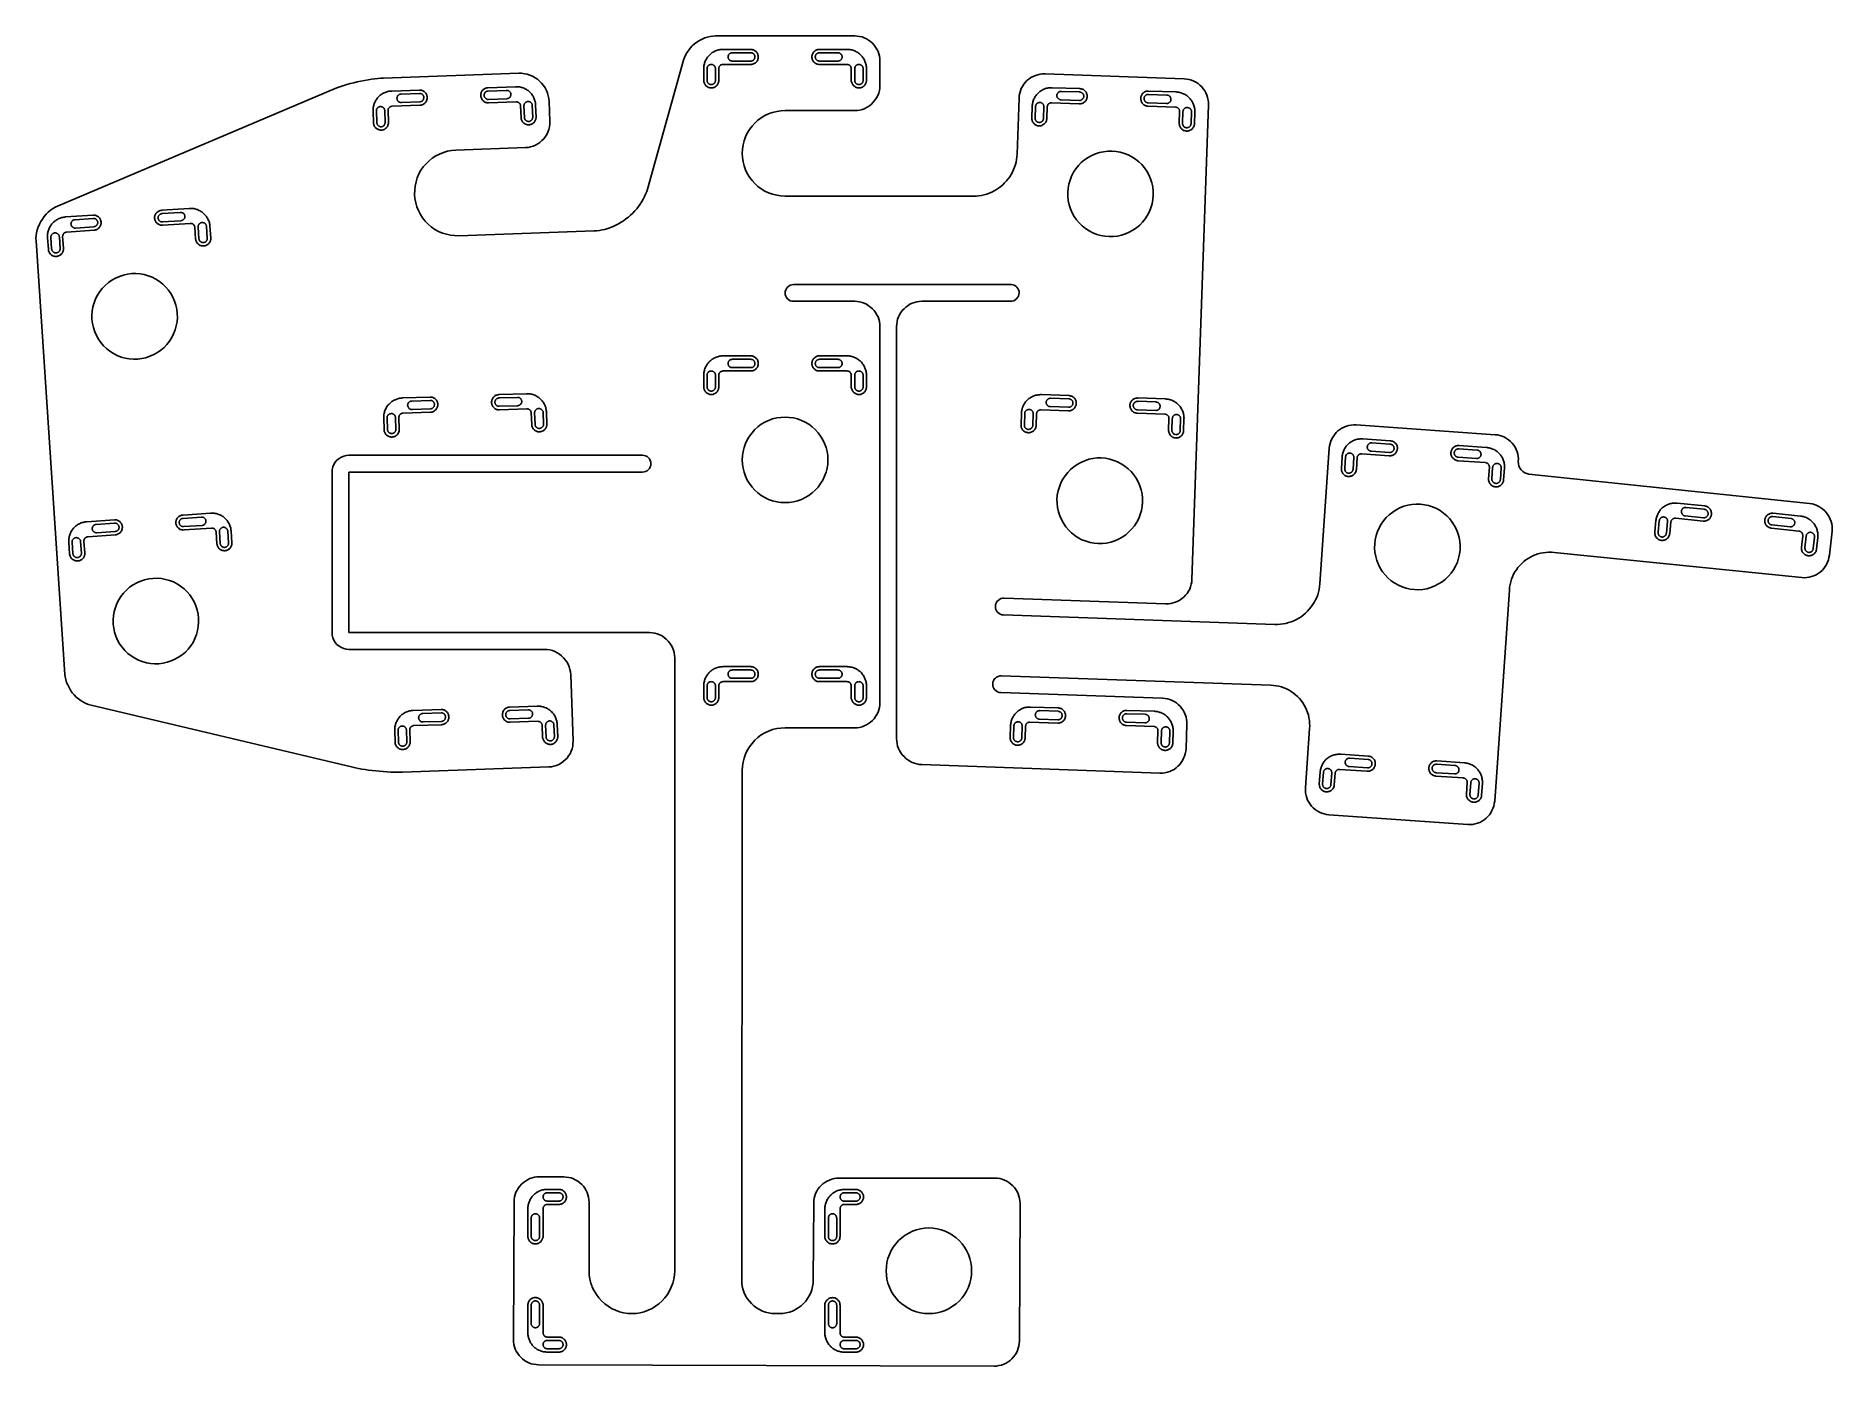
# Model space of a CAD drawing. Extents: x -45 to 62, y -48 to 31.
import ezdxf

# ---------------------------------------------------------------- set-up
doc = ezdxf.new("R2010")
doc.units = 0

msp = doc.modelspace()

# ---------------------------------------------------------------- linework, layer by layer
for p, q in [((-5.86, 30), (-5.94, 29.86)), ((-5.76, 30.14), (-5.86, 30)), ((-5.65, 30.28), (-5.76, 30.14)), ((-5.53, 30.4), (-5.65, 30.28)), ((-5.4, 30.52), (-5.53, 30.4)), ((-5.26, 30.63), (-5.4, 30.52)), ((-5.11, 30.72), (-5.26, 30.63)), ((-4.95, 30.81), (-5.11, 30.72)), ((-4.79, 30.88), (-4.95, 30.81)), ((-4.63, 30.93), (-4.79, 30.88)), ((-4.47, 30.97), (-4.63, 30.93)), ((-4.31, 30.99), (-4.47, 30.97)), ((-4.34, 30.01), (-4.38, 29.97)), ((-4.29, 30.04), (-4.34, 30.01)), ((-4.15, 31), (-4.31, 30.99)), ((-4.24, 30.06), (-4.29, 30.04)), ((-4.19, 30.09), (-4.24, 30.06)), ((-4.14, 30.11), (-4.19, 30.09)), ((4.15, 31), (-4.15, 31)), ((-4.08, 30.13), (-4.14, 30.11)), ((-4.03, 30.15), (-4.08, 30.13)), ((-3.97, 30.17), (-4.03, 30.15)), ((-3.92, 30.18), (-3.97, 30.17)), ((-3.86, 30.19), (-3.92, 30.18)), ((-3.81, 30.19), (-3.86, 30.19)), ((-3.75, 30.2), (-3.81, 30.19)), ((-3.69, 30.2), (-3.75, 30.2)), ((-2.05, 30.2), (-3.69, 30.2)), ((-3.27, 29.97), (-3.24, 29.98)), ((-3.24, 29.98), (-3.22, 29.99)), ((-3.22, 29.99), (-3.2, 30)), ((-3.17, 30), (-3.2, 30)), ((-3.17, 30), (-3.14, 30)), ((-2.05, 30), (-3.14, 30)), ((-2.05, 30.2), (-2, 30.2)), ((-2.02, 30), (-2.05, 30)), ((-2.02, 30), (-2, 30)), ((-2, 30.2), (-1.96, 30.19)), ((-1.98, 29.99), (-2, 30)), ((-1.95, 29.98), (-1.98, 29.99)), ((-1.92, 30.18), (-1.96, 30.19)), ((-1.95, 29.98), (-1.93, 29.97)), ((-1.92, 30.18), (-1.88, 30.17)), ((-1.84, 30.15), (-1.88, 30.17)), ((-1.84, 30.15), (-1.8, 30.12)), ((-1.76, 30.1), (-1.8, 30.12)), ((-1.76, 30.1), (-1.73, 30.07)), ((-1.73, 30.07), (-1.7, 30.04)), ((-1.7, 30.04), (-1.67, 30)), ((-1.65, 29.96), (-1.67, 30)), ((1.68, 30), (1.65, 29.96)), ((1.68, 30), (1.7, 30.04)), ((1.7, 30.04), (1.73, 30.07)), ((1.73, 30.07), (1.77, 30.1)), ((1.8, 30.12), (1.77, 30.1)), ((1.8, 30.12), (1.84, 30.15)), ((1.88, 30.17), (1.84, 30.15)), ((1.88, 30.17), (1.92, 30.18)), ((1.96, 30.19), (1.92, 30.18)), ((1.93, 29.97), (1.96, 29.98)), ((1.96, 30.19), (2.01, 30.2)), ((1.98, 29.99), (1.96, 29.98)), ((2, 30), (1.98, 29.99)), ((2, 30), (2.03, 30)), ((2.01, 30.2), (2.05, 30.2)), ((2.06, 30), (2.03, 30)), ((2.05, 30.2), (3.7, 30.2)), ((3.15, 30), (2.06, 30)), ((3.15, 30), (3.18, 30)), ((3.2, 30), (3.18, 30)), ((3.2, 30), (3.22, 29.99)), ((3.22, 29.99), (3.25, 29.98)), ((3.25, 29.98), (3.27, 29.97)), ((3.7, 30.2), (3.75, 30.2)), ((3.75, 30.2), (3.81, 30.19)), ((3.81, 30.19), (3.87, 30.19)), ((3.87, 30.19), (3.92, 30.18)), ((3.92, 30.18), (3.98, 30.17)), ((3.98, 30.17), (4.03, 30.15)), ((4.03, 30.15), (4.09, 30.13)), ((4.09, 30.13), (4.14, 30.11)), ((4.14, 30.11), (4.19, 30.09)), ((4.15, 31), (4.3, 30.99)), ((4.19, 30.09), (4.24, 30.06)), ((4.24, 30.06), (4.29, 30.04)), ((4.29, 30.04), (4.34, 30.01)), ((4.44, 30.97), (4.3, 30.99)), ((4.34, 30.01), (4.38, 29.97)), ((4.59, 30.94), (4.44, 30.97)), ((4.72, 30.89), (4.59, 30.94)), ((4.86, 30.82), (4.72, 30.89)), ((4.98, 30.75), (4.86, 30.82)), ((5.1, 30.66), (4.98, 30.75)), ((5.21, 30.56), (5.1, 30.66)), ((5.31, 30.45), (5.21, 30.56)), ((5.4, 30.33), (5.31, 30.45)), ((5.47, 30.21), (5.4, 30.33)), ((5.54, 30.07), (5.47, 30.21)), ((5.59, 29.94), (5.54, 30.07)), ((-6.05, 29.56), (-8.21, 21.87)), ((-6.05, 29.56), (-6, 29.71)), ((-5.94, 29.86), (-6, 29.71)), ((-4.84, 29.16), (-4.85, 29.1)), ((-4.85, 29.05), (-4.85, 29.1)), ((-4.85, 28.35), (-4.85, 29.05)), ((-4.83, 29.27), (-4.84, 29.21)), ((-4.84, 29.21), (-4.84, 29.16)), ((-4.81, 29.33), (-4.83, 29.27)), ((-4.8, 29.38), (-4.81, 29.33)), ((-4.78, 29.43), (-4.8, 29.38)), ((-4.76, 29.49), (-4.78, 29.43)), ((-4.74, 29.54), (-4.76, 29.49)), ((-4.71, 29.59), (-4.74, 29.54)), ((-4.68, 29.64), (-4.71, 29.59)), ((-4.65, 29.69), (-4.68, 29.64)), ((-4.62, 29.73), (-4.65, 29.69)), ((-4.64, 29.1), (-4.65, 29.07)), ((-4.65, 29.07), (-4.65, 29.05)), ((-4.65, 28.36), (-4.65, 29.05)), ((-4.63, 29.15), (-4.64, 29.12)), ((-4.64, 29.1), (-4.64, 29.12)), ((-4.62, 29.17), (-4.63, 29.15)), ((-4.59, 29.78), (-4.62, 29.73)), ((-4.62, 29.17), (-4.61, 29.19)), ((-4.61, 29.19), (-4.59, 29.21)), ((-4.55, 29.82), (-4.59, 29.78)), ((-4.58, 29.23), (-4.59, 29.21)), ((-4.58, 29.23), (-4.56, 29.24)), ((-4.56, 29.24), (-4.54, 29.26)), ((-4.51, 29.86), (-4.55, 29.82)), ((-4.54, 29.26), (-4.52, 29.27)), ((-4.49, 29.28), (-4.52, 29.27)), ((-4.47, 29.9), (-4.51, 29.86)), ((-4.47, 29.29), (-4.49, 29.28)), ((-4.43, 29.94), (-4.47, 29.9)), ((-4.47, 29.29), (-4.45, 29.3)), ((-4.45, 29.3), (-4.42, 29.3)), ((-4.38, 29.97), (-4.43, 29.94)), ((-4.4, 29.3), (-4.42, 29.3)), ((-4.37, 29.3), (-4.4, 29.3)), ((-4.35, 29.3), (-4.37, 29.3)), ((-4.33, 29.29), (-4.35, 29.3)), ((-4.33, 29.29), (-4.3, 29.28)), ((-4.28, 29.27), (-4.3, 29.28)), ((-4.28, 29.27), (-4.26, 29.26)), ((-4.24, 29.24), (-4.26, 29.26)), ((-4.24, 29.24), (-4.22, 29.23)), ((-4.22, 29.23), (-4.21, 29.21)), ((-4.19, 29.19), (-4.21, 29.21)), ((-4.18, 29.17), (-4.19, 29.19)), ((-4.18, 29.17), (-4.17, 29.15)), ((-4.17, 29.15), (-4.16, 29.12)), ((-4.16, 29.12), (-4.15, 29.1)), ((-4.15, 29.1), (-4.15, 29.07)), ((-4.15, 29.05), (-4.15, 29.07)), ((-4.15, 29.05), (-4.15, 28.36)), ((-3.94, 29.1), (-3.95, 29.07)), ((-3.95, 29.05), (-3.95, 29.07)), ((-3.95, 28.35), (-3.95, 29.05)), ((-3.93, 29.14), (-3.94, 29.12)), ((-3.94, 29.12), (-3.94, 29.1)), ((-3.92, 29.17), (-3.93, 29.14)), ((-3.91, 29.19), (-3.92, 29.17)), ((-3.89, 29.21), (-3.91, 29.19)), ((-3.87, 29.23), (-3.89, 29.21)), ((-3.86, 29.24), (-3.87, 29.23)), ((-3.84, 29.26), (-3.86, 29.24)), ((-3.81, 29.27), (-3.84, 29.26)), ((-3.79, 29.28), (-3.81, 29.27)), ((-3.77, 29.29), (-3.79, 29.28)), ((-3.74, 29.3), (-3.77, 29.29)), ((-3.72, 29.3), (-3.74, 29.3)), ((-3.69, 29.3), (-3.72, 29.3)), ((-2.05, 29.3), (-3.69, 29.3)), ((-3.4, 29.77), (-3.39, 29.8)), ((-3.4, 29.75), (-3.4, 29.77)), ((-3.4, 29.75), (-3.4, 29.73)), ((-3.4, 29.73), (-3.39, 29.7)), ((-3.38, 29.85), (-3.39, 29.82)), ((-3.39, 29.82), (-3.39, 29.8)), ((-3.39, 29.68), (-3.39, 29.7)), ((-3.38, 29.65), (-3.39, 29.68)), ((-3.38, 29.85), (-3.37, 29.87)), ((-3.37, 29.63), (-3.38, 29.65)), ((-3.36, 29.89), (-3.37, 29.87)), ((-3.36, 29.61), (-3.37, 29.63)), ((-3.34, 29.91), (-3.36, 29.89)), ((-3.34, 29.59), (-3.36, 29.61)), ((-3.33, 29.93), (-3.34, 29.91)), ((-3.33, 29.57), (-3.34, 29.59)), ((-3.33, 29.93), (-3.31, 29.94)), ((-3.31, 29.56), (-3.33, 29.57)), ((-3.29, 29.96), (-3.31, 29.94)), ((-3.29, 29.54), (-3.31, 29.56)), ((-3.27, 29.97), (-3.29, 29.96)), ((-3.27, 29.53), (-3.29, 29.54)), ((-3.24, 29.52), (-3.27, 29.53)), ((-3.24, 29.52), (-3.22, 29.51)), ((-3.22, 29.51), (-3.2, 29.51)), ((-3.2, 29.51), (-3.17, 29.5)), ((-3.17, 29.5), (-3.14, 29.5)), ((-2.05, 29.5), (-3.14, 29.5)), ((-2.05, 29.5), (-2.02, 29.5)), ((-2, 29.3), (-2.05, 29.3)), ((-2.02, 29.5), (-2, 29.51)), ((-1.98, 29.51), (-2, 29.51)), ((-2, 29.3), (-1.96, 29.31)), ((-1.98, 29.51), (-1.95, 29.52)), ((-1.92, 29.32), (-1.96, 29.31)), ((-1.93, 29.53), (-1.95, 29.52)), ((-1.93, 29.97), (-1.91, 29.96)), ((-1.91, 29.54), (-1.93, 29.53)), ((-1.92, 29.32), (-1.88, 29.33)), ((-1.91, 29.96), (-1.89, 29.94)), ((-1.91, 29.54), (-1.89, 29.56)), ((-1.89, 29.94), (-1.87, 29.93)), ((-1.89, 29.56), (-1.87, 29.57)), ((-1.84, 29.35), (-1.88, 29.33)), ((-1.87, 29.93), (-1.86, 29.91)), ((-1.87, 29.57), (-1.86, 29.59)), ((-1.86, 29.91), (-1.84, 29.89)), ((-1.86, 29.59), (-1.84, 29.61)), ((-1.84, 29.89), (-1.83, 29.87)), ((-1.84, 29.61), (-1.83, 29.63)), ((-1.84, 29.35), (-1.8, 29.38)), ((-1.83, 29.87), (-1.82, 29.85)), ((-1.83, 29.63), (-1.82, 29.65)), ((-1.81, 29.82), (-1.82, 29.85)), ((-1.81, 29.68), (-1.82, 29.65)), ((-1.81, 29.82), (-1.8, 29.8)), ((-1.81, 29.68), (-1.8, 29.7)), ((-1.8, 29.8), (-1.8, 29.77)), ((-1.8, 29.77), (-1.8, 29.75)), ((-1.8, 29.75), (-1.8, 29.73)), ((-1.8, 29.73), (-1.8, 29.7)), ((-1.76, 29.4), (-1.8, 29.38)), ((-1.76, 29.4), (-1.73, 29.43)), ((-1.73, 29.43), (-1.7, 29.46)), ((-1.7, 29.46), (-1.67, 29.5)), ((-1.65, 29.54), (-1.67, 29.5)), ((-1.65, 29.96), (-1.63, 29.92)), ((-1.65, 29.54), (-1.63, 29.58)), ((-1.63, 29.92), (-1.62, 29.88)), ((-1.63, 29.58), (-1.62, 29.62)), ((-1.62, 29.88), (-1.61, 29.84)), ((-1.62, 29.62), (-1.61, 29.66)), ((-1.61, 29.84), (-1.6, 29.79)), ((-1.61, 29.66), (-1.6, 29.71)), ((-1.6, 29.79), (-1.6, 29.75)), ((-1.6, 29.75), (-1.6, 29.71)), ((1.6, 29.79), (1.61, 29.84)), ((1.6, 29.75), (1.6, 29.79)), ((1.6, 29.71), (1.6, 29.75)), ((1.6, 29.71), (1.61, 29.66)), ((1.61, 29.84), (1.62, 29.88)), ((1.61, 29.66), (1.62, 29.62)), ((1.62, 29.88), (1.64, 29.92)), ((1.62, 29.62), (1.64, 29.58)), ((1.64, 29.92), (1.65, 29.96)), ((1.64, 29.58), (1.65, 29.54)), ((1.68, 29.5), (1.65, 29.54)), ((1.68, 29.5), (1.7, 29.46)), ((1.7, 29.46), (1.73, 29.43)), ((1.73, 29.43), (1.77, 29.4)), ((1.8, 29.38), (1.77, 29.4)), ((1.8, 29.77), (1.81, 29.8)), ((1.8, 29.75), (1.8, 29.77)), ((1.8, 29.73), (1.8, 29.75)), ((1.81, 29.7), (1.8, 29.73)), ((1.8, 29.38), (1.84, 29.35)), ((1.82, 29.85), (1.81, 29.82)), ((1.81, 29.8), (1.81, 29.82)), ((1.81, 29.7), (1.81, 29.68)), ((1.82, 29.65), (1.81, 29.68)), ((1.82, 29.85), (1.83, 29.87)), ((1.82, 29.65), (1.83, 29.63)), ((1.83, 29.87), (1.84, 29.89)), ((1.83, 29.63), (1.84, 29.61)), ((1.84, 29.89), (1.86, 29.91)), ((1.84, 29.61), (1.86, 29.59)), ((1.88, 29.33), (1.84, 29.35)), ((1.86, 29.91), (1.87, 29.93)), ((1.86, 29.59), (1.87, 29.57)), ((1.87, 29.93), (1.89, 29.94)), ((1.87, 29.57), (1.89, 29.56)), ((1.88, 29.33), (1.92, 29.32)), ((1.89, 29.94), (1.91, 29.96)), ((1.89, 29.56), (1.91, 29.54)), ((1.91, 29.96), (1.93, 29.97)), ((1.93, 29.53), (1.91, 29.54)), ((1.96, 29.31), (1.92, 29.32)), ((1.96, 29.52), (1.93, 29.53)), ((1.96, 29.52), (1.98, 29.51)), ((1.96, 29.31), (2.01, 29.3)), ((2, 29.51), (1.98, 29.51)), ((2, 29.51), (2.03, 29.5)), ((2.05, 29.3), (2.01, 29.3)), ((2.03, 29.5), (2.06, 29.5)), ((2.05, 29.3), (3.7, 29.3)), ((3.15, 29.5), (2.06, 29.5)), ((3.15, 29.5), (3.18, 29.5)), ((3.18, 29.5), (3.2, 29.51)), ((3.2, 29.51), (3.22, 29.51)), ((3.22, 29.51), (3.25, 29.52)), ((3.27, 29.53), (3.25, 29.52)), ((3.29, 29.96), (3.27, 29.97)), ((3.29, 29.54), (3.27, 29.53)), ((3.31, 29.94), (3.29, 29.96)), ((3.31, 29.56), (3.29, 29.54)), ((3.31, 29.94), (3.33, 29.93)), ((3.33, 29.57), (3.31, 29.56)), ((3.34, 29.91), (3.33, 29.93)), ((3.34, 29.59), (3.33, 29.57)), ((3.36, 29.89), (3.34, 29.91)), ((3.36, 29.61), (3.34, 29.59)), ((3.37, 29.87), (3.36, 29.89)), ((3.37, 29.63), (3.36, 29.61)), ((3.37, 29.87), (3.38, 29.85)), ((3.38, 29.65), (3.37, 29.63)), ((3.39, 29.82), (3.38, 29.85)), ((3.39, 29.68), (3.38, 29.65)), ((3.4, 29.8), (3.39, 29.82)), ((3.4, 29.7), (3.39, 29.68)), ((3.4, 29.8), (3.4, 29.77)), ((3.4, 29.77), (3.4, 29.75)), ((3.4, 29.73), (3.4, 29.75)), ((3.4, 29.7), (3.4, 29.73)), ((3.7, 29.3), (3.72, 29.3)), ((3.72, 29.3), (3.75, 29.3)), ((3.75, 29.3), (3.77, 29.29)), ((3.77, 29.29), (3.79, 29.28)), ((3.79, 29.28), (3.82, 29.27)), ((3.82, 29.27), (3.84, 29.26)), ((3.84, 29.26), (3.86, 29.24)), ((3.86, 29.24), (3.88, 29.23)), ((3.88, 29.23), (3.89, 29.21)), ((3.89, 29.21), (3.91, 29.19)), ((3.91, 29.19), (3.92, 29.17)), ((3.92, 29.17), (3.93, 29.14)), ((3.93, 29.14), (3.94, 29.12)), ((3.94, 29.12), (3.95, 29.1)), ((3.95, 29.1), (3.95, 29.07)), ((3.95, 29.05), (3.95, 29.07)), ((3.95, 28.35), (3.95, 29.05)), ((4.16, 29.1), (4.15, 29.07)), ((4.15, 29.05), (4.15, 29.07)), ((4.15, 29.05), (4.15, 28.36)), ((4.17, 29.15), (4.16, 29.12)), ((4.16, 29.12), (4.16, 29.1)), ((4.18, 29.17), (4.17, 29.15)), ((4.18, 29.17), (4.19, 29.19)), ((4.19, 29.19), (4.21, 29.21)), ((4.22, 29.23), (4.21, 29.21)), ((4.24, 29.24), (4.22, 29.23)), ((4.24, 29.24), (4.26, 29.26)), ((4.28, 29.27), (4.26, 29.26)), ((4.28, 29.27), (4.31, 29.28)), ((4.33, 29.29), (4.31, 29.28)), ((4.33, 29.29), (4.35, 29.3)), ((4.35, 29.3), (4.38, 29.3)), ((4.38, 29.97), (4.43, 29.94)), ((4.38, 29.3), (4.4, 29.3)), ((4.4, 29.3), (4.43, 29.3)), ((4.43, 29.94), (4.47, 29.9)), ((4.45, 29.3), (4.43, 29.3)), ((4.47, 29.29), (4.45, 29.3)), ((4.47, 29.9), (4.51, 29.86)), ((4.47, 29.29), (4.5, 29.28)), ((4.5, 29.28), (4.52, 29.27)), ((4.51, 29.86), (4.55, 29.82)), ((4.54, 29.26), (4.52, 29.27)), ((4.56, 29.24), (4.54, 29.26)), ((4.55, 29.82), (4.59, 29.78)), ((4.58, 29.23), (4.56, 29.24)), ((4.58, 29.23), (4.59, 29.21)), ((4.59, 29.78), (4.62, 29.73)), ((4.61, 29.19), (4.59, 29.21)), ((4.62, 29.17), (4.61, 29.19)), ((4.62, 29.73), (4.66, 29.69)), ((4.62, 29.17), (4.63, 29.15)), ((4.63, 29.15), (4.64, 29.12)), ((4.65, 29.1), (4.64, 29.12)), ((4.65, 29.1), (4.65, 29.07)), ((4.65, 29.07), (4.65, 29.05)), ((4.65, 28.36), (4.65, 29.05)), ((4.66, 29.69), (4.69, 29.64)), ((4.69, 29.64), (4.71, 29.59)), ((4.71, 29.59), (4.74, 29.54)), ((4.74, 29.54), (4.76, 29.49)), ((4.76, 29.49), (4.78, 29.43)), ((4.78, 29.43), (4.8, 29.38)), ((4.8, 29.38), (4.82, 29.33)), ((4.82, 29.33), (4.83, 29.27)), ((4.83, 29.27), (4.84, 29.21)), ((4.84, 29.21), (4.85, 29.16)), ((4.85, 29.16), (4.85, 29.1)), ((4.85, 29.05), (4.85, 29.1)), ((4.85, 28.35), (4.85, 29.05)), ((5.62, 29.79), (5.59, 29.94)), ((5.64, 29.65), (5.62, 29.79)), ((5.65, 29.5), (5.64, 29.65)), ((5.65, 29.5), (5.65, 28.05)), ((-26.81, 27.86), (-43.37, 20.86)), ((-26.81, 27.86), (-26.66, 27.92)), ((-26.49, 27.98), (-26.66, 27.92)), ((-26.31, 28.04), (-26.49, 27.98)), ((-26.12, 28.1), (-26.31, 28.04)), ((-25.92, 28.16), (-26.12, 28.1)), ((-25.71, 28.21), (-25.92, 28.16)), ((-25.5, 28.26), (-25.71, 28.21)), ((-25.29, 28.31), (-25.5, 28.26)), ((-25.07, 28.35), (-25.29, 28.31)), ((-24.86, 28.39), (-25.07, 28.35)), ((-24.66, 28.42), (-24.86, 28.39)), ((-24.46, 28.45), (-24.66, 28.42)), ((-24.27, 28.47), (-24.46, 28.45)), ((-24.09, 28.49), (-24.27, 28.47)), ((-23.93, 28.49), (-24.09, 28.49)), ((-15.88, 28.78), (-23.93, 28.49)), ((-17.95, 27.83), (-17.92, 27.85)), ((-17.88, 27.87), (-17.92, 27.85)), ((-17.88, 27.87), (-17.83, 27.89)), ((-17.79, 27.9), (-17.83, 27.89)), ((-17.79, 27.9), (-17.75, 27.91)), ((-17.75, 27.91), (-17.71, 27.91)), ((-17.71, 27.91), (-16.06, 27.97)), ((-16.06, 27.97), (-16, 27.97)), ((-16, 27.97), (-15.95, 27.97)), ((-15.95, 27.97), (-15.89, 27.97)), ((-15.89, 27.97), (-15.84, 27.96)), ((-15.88, 28.78), (-15.71, 28.77)), ((-15.84, 27.96), (-15.78, 27.95)), ((-15.78, 27.95), (-15.72, 27.93)), ((-15.72, 27.93), (-15.67, 27.92)), ((-15.71, 28.77), (-15.54, 28.75)), ((-15.67, 27.92), (-15.62, 27.9)), ((-15.62, 27.9), (-15.56, 27.88)), ((-15.56, 27.88), (-15.51, 27.85)), ((-15.54, 28.75), (-15.37, 28.72)), ((-15.51, 27.85), (-15.46, 27.83)), ((-15.37, 28.72), (-15.21, 28.67)), ((-15.21, 28.67), (-15.05, 28.6)), ((-15.05, 28.6), (-14.9, 28.51)), ((-14.9, 28.51), (-14.76, 28.42)), ((-14.76, 28.42), (-14.63, 28.31)), ((-14.63, 28.31), (-14.51, 28.18)), ((-14.51, 28.18), (-14.4, 28.05)), ((-14.4, 28.05), (-14.31, 27.91)), ((-14.31, 27.91), (-14.23, 27.75)), ((-4.85, 28.35), (-4.85, 28.31)), ((-4.84, 28.26), (-4.85, 28.31)), ((-4.84, 28.26), (-4.83, 28.22)), ((-4.81, 28.18), (-4.83, 28.22)), ((-4.81, 28.18), (-4.8, 28.14)), ((-4.77, 28.1), (-4.8, 28.14)), ((-4.77, 28.1), (-4.75, 28.06)), ((-4.75, 28.06), (-4.72, 28.03)), ((-4.68, 28), (-4.72, 28.03)), ((-4.68, 28), (-4.65, 27.98)), ((-4.65, 28.33), (-4.65, 28.36)), ((-4.65, 28.33), (-4.64, 28.3)), ((-4.61, 27.95), (-4.65, 27.98)), ((-4.64, 28.28), (-4.64, 28.3)), ((-4.64, 28.28), (-4.63, 28.25)), ((-4.63, 28.25), (-4.62, 28.23)), ((-4.61, 28.21), (-4.62, 28.23)), ((-4.59, 28.19), (-4.61, 28.21)), ((-4.57, 27.93), (-4.61, 27.95)), ((-4.58, 28.17), (-4.59, 28.19)), ((-4.58, 28.17), (-4.56, 28.16)), ((-4.57, 27.93), (-4.53, 27.92)), ((-4.56, 28.16), (-4.54, 28.14)), ((-4.52, 28.13), (-4.54, 28.14)), ((-4.49, 27.91), (-4.53, 27.92)), ((-4.52, 28.13), (-4.49, 28.12)), ((-4.49, 28.12), (-4.47, 28.11)), ((-4.49, 27.91), (-4.44, 27.9)), ((-4.45, 28.11), (-4.47, 28.11)), ((-4.42, 28.1), (-4.45, 28.11)), ((-4.4, 27.9), (-4.44, 27.9)), ((-4.42, 28.1), (-4.4, 28.1)), ((-4.37, 28.1), (-4.4, 28.1)), ((-4.35, 27.9), (-4.4, 27.9)), ((-4.35, 28.11), (-4.37, 28.1)), ((-4.35, 28.11), (-4.33, 28.11)), ((-4.35, 27.9), (-4.31, 27.91)), ((-4.33, 28.11), (-4.3, 28.12)), ((-4.27, 27.92), (-4.31, 27.91)), ((-4.28, 28.13), (-4.3, 28.12)), ((-4.26, 28.14), (-4.28, 28.13)), ((-4.27, 27.92), (-4.23, 27.93)), ((-4.24, 28.16), (-4.26, 28.14)), ((-4.22, 28.17), (-4.24, 28.16)), ((-4.19, 27.95), (-4.23, 27.93)), ((-4.22, 28.18), (-4.21, 28.19)), ((-4.22, 28.18), (-4.22, 28.17)), ((-4.19, 28.21), (-4.21, 28.19)), ((-4.18, 28.23), (-4.19, 28.21)), ((-4.19, 27.95), (-4.15, 27.98)), ((-4.17, 28.25), (-4.18, 28.23)), ((-4.16, 28.28), (-4.17, 28.25)), ((-4.16, 28.28), (-4.15, 28.3)), ((-4.15, 28.33), (-4.15, 28.36)), ((-4.15, 28.3), (-4.15, 28.33)), ((-4.11, 28), (-4.15, 27.98)), ((-4.08, 28.03), (-4.11, 28)), ((-4.08, 28.03), (-4.07, 28.04)), ((-4.07, 28.04), (-4.05, 28.06)), ((-4.02, 28.1), (-4.05, 28.06)), ((-4.02, 28.1), (-4, 28.14)), ((-3.98, 28.18), (-4, 28.14)), ((-3.98, 28.18), (-3.97, 28.22)), ((-3.96, 28.26), (-3.97, 28.22)), ((-3.95, 28.31), (-3.96, 28.26)), ((-3.95, 28.35), (-3.95, 28.31)), ((3.95, 28.31), (3.95, 28.35)), ((3.96, 28.26), (3.95, 28.31)), ((3.97, 28.22), (3.96, 28.26)), ((3.97, 28.22), (3.99, 28.18)), ((4, 28.14), (3.99, 28.18)), ((4, 28.14), (4.03, 28.1)), ((4.05, 28.06), (4.03, 28.1)), ((4.05, 28.06), (4.07, 28.04)), ((4.07, 28.04), (4.08, 28.03)), ((4.12, 28), (4.08, 28.03)), ((4.15, 27.98), (4.12, 28)), ((4.15, 28.33), (4.15, 28.36)), ((4.16, 28.3), (4.15, 28.33)), ((4.15, 27.98), (4.19, 27.95)), ((4.16, 28.28), (4.16, 28.3)), ((4.16, 28.28), (4.17, 28.25)), ((4.17, 28.25), (4.18, 28.23)), ((4.18, 28.23), (4.19, 28.21)), ((4.19, 28.21), (4.21, 28.19)), ((4.23, 27.93), (4.19, 27.95)), ((4.22, 28.18), (4.21, 28.19)), ((4.22, 28.18), (4.22, 28.17)), ((4.22, 28.17), (4.24, 28.16)), ((4.23, 27.93), (4.27, 27.92)), ((4.24, 28.16), (4.26, 28.14)), ((4.26, 28.14), (4.28, 28.13)), ((4.31, 27.91), (4.27, 27.92)), ((4.28, 28.13), (4.31, 28.12)), ((4.33, 28.11), (4.31, 28.12)), ((4.31, 27.91), (4.36, 27.9)), ((4.35, 28.11), (4.33, 28.11)), ((4.35, 28.11), (4.38, 28.1)), ((4.4, 27.9), (4.36, 27.9)), ((4.38, 28.1), (4.4, 28.1)), ((4.43, 28.1), (4.4, 28.1)), ((4.45, 27.9), (4.4, 27.9)), ((4.43, 28.1), (4.45, 28.11)), ((4.45, 28.11), (4.47, 28.11)), ((4.45, 27.9), (4.49, 27.91)), ((4.5, 28.12), (4.47, 28.11)), ((4.53, 27.92), (4.49, 27.91)), ((4.52, 28.13), (4.5, 28.12)), ((4.52, 28.13), (4.54, 28.14)), ((4.53, 27.92), (4.57, 27.93)), ((4.56, 28.16), (4.54, 28.14)), ((4.58, 28.17), (4.56, 28.16)), ((4.61, 27.95), (4.57, 27.93)), ((4.58, 28.17), (4.59, 28.19)), ((4.59, 28.19), (4.61, 28.21)), ((4.61, 28.21), (4.62, 28.23)), ((4.65, 27.98), (4.61, 27.95)), ((4.63, 28.25), (4.62, 28.23)), ((4.64, 28.28), (4.63, 28.25)), ((4.64, 28.28), (4.65, 28.3)), ((4.65, 28.33), (4.65, 28.36)), ((4.65, 28.33), (4.65, 28.3)), ((4.65, 27.98), (4.69, 28)), ((4.72, 28.03), (4.69, 28)), ((4.72, 28.03), (4.75, 28.06)), ((4.75, 28.06), (4.78, 28.1)), ((4.8, 28.14), (4.78, 28.1)), ((4.8, 28.14), (4.82, 28.18)), ((4.83, 28.22), (4.82, 28.18)), ((4.83, 28.22), (4.84, 28.26)), ((4.85, 28.31), (4.84, 28.26)), ((4.85, 28.31), (4.85, 28.35)), ((5.62, 27.74), (5.64, 27.89)), ((5.65, 28.05), (5.64, 27.89)), ((14.03, 27.73), (14.08, 27.86)), ((14.08, 27.86), (14.15, 27.99)), ((14.15, 27.99), (14.23, 28.12)), ((14.23, 28.12), (14.32, 28.23)), ((14.32, 28.23), (14.42, 28.34)), ((14.42, 28.34), (14.54, 28.43)), ((14.54, 28.43), (14.66, 28.52)), ((14.66, 28.52), (14.79, 28.59)), ((14.79, 28.59), (14.92, 28.64)), ((14.92, 28.64), (15.06, 28.69)), ((15.06, 28.69), (15.21, 28.72)), ((15.21, 28.72), (15.35, 28.74)), ((15.5, 28.74), (15.35, 28.74)), ((15.48, 27.84), (15.43, 27.82)), ((15.48, 27.84), (15.53, 27.86)), ((23.79, 28.44), (15.5, 28.74)), ((15.59, 27.88), (15.53, 27.86)), ((15.64, 27.89), (15.59, 27.88)), ((15.7, 27.9), (15.64, 27.89)), ((15.7, 27.9), (15.75, 27.91)), ((15.81, 27.91), (15.75, 27.91)), ((15.87, 27.91), (15.81, 27.91)), ((15.92, 27.91), (15.87, 27.91)), ((15.92, 27.91), (17.57, 27.86)), ((17.61, 27.85), (17.57, 27.86)), ((17.61, 27.85), (17.66, 27.84)), ((17.7, 27.83), (17.66, 27.84)), ((23.79, 28.44), (23.94, 28.42)), ((24.08, 28.4), (23.94, 28.42)), ((24.22, 28.36), (24.08, 28.4)), ((24.36, 28.3), (24.22, 28.36)), ((24.49, 28.24), (24.36, 28.3)), ((24.62, 28.16), (24.49, 28.24)), ((24.73, 28.06), (24.62, 28.16)), ((24.84, 27.96), (24.73, 28.06)), ((24.93, 27.85), (24.84, 27.96)), ((25.02, 27.73), (24.93, 27.85)), ((-24.54, 26.8), (-24.55, 26.75)), ((-24.52, 26.86), (-24.54, 26.8)), ((-24.51, 26.91), (-24.52, 26.86)), ((-24.49, 26.96), (-24.51, 26.91)), ((-24.47, 27.02), (-24.49, 26.96)), ((-24.44, 27.07), (-24.47, 27.02)), ((-24.42, 27.12), (-24.44, 27.07)), ((-24.39, 27.17), (-24.42, 27.12)), ((-24.36, 27.22), (-24.39, 27.17)), ((-24.32, 27.26), (-24.36, 27.22)), ((-24.29, 27.31), (-24.32, 27.26)), ((-24.25, 27.35), (-24.29, 27.31)), ((-24.21, 27.39), (-24.25, 27.35)), ((-24.17, 27.43), (-24.21, 27.39)), ((-24.19, 26.78), (-24.21, 26.77)), ((-24.19, 26.78), (-24.17, 26.78)), ((-24.13, 27.46), (-24.17, 27.43)), ((-24.17, 26.78), (-24.14, 26.79)), ((-24.12, 26.79), (-24.14, 26.79)), ((-24.08, 27.5), (-24.13, 27.46)), ((-24.1, 26.79), (-24.12, 26.79)), ((-24.07, 26.79), (-24.1, 26.79)), ((-24.03, 27.53), (-24.08, 27.5)), ((-24.05, 26.78), (-24.07, 26.79)), ((-24.05, 26.78), (-24.02, 26.77)), ((-23.99, 27.56), (-24.03, 27.53)), ((-24, 26.76), (-24.02, 26.77)), ((-23.94, 27.59), (-23.99, 27.56)), ((-23.89, 27.61), (-23.94, 27.59)), ((-23.83, 27.63), (-23.89, 27.61)), ((-23.78, 27.65), (-23.83, 27.63)), ((-23.73, 27.67), (-23.78, 27.65)), ((-23.67, 27.68), (-23.73, 27.67)), ((-23.62, 27.7), (-23.67, 27.68)), ((-23.56, 27.7), (-23.62, 27.7)), ((-23.5, 27.71), (-23.56, 27.7)), ((-23.53, 26.78), (-23.56, 26.77)), ((-23.51, 26.79), (-23.53, 26.78)), ((-23.49, 26.8), (-23.51, 26.79)), ((-23.45, 27.71), (-23.5, 27.71)), ((-23.46, 26.81), (-23.49, 26.8)), ((-23.44, 26.81), (-23.46, 26.81)), ((-21.8, 27.77), (-23.45, 27.71)), ((-23.42, 26.81), (-23.44, 26.81)), ((-21.77, 26.87), (-23.42, 26.81)), ((-23.14, 27.3), (-23.13, 27.32)), ((-23.14, 27.27), (-23.14, 27.3)), ((-23.14, 27.27), (-23.13, 27.25)), ((-23.12, 27.37), (-23.13, 27.35)), ((-23.13, 27.35), (-23.13, 27.32)), ((-23.13, 27.25), (-23.13, 27.23)), ((-23.12, 27.2), (-23.13, 27.23)), ((-23.12, 27.37), (-23.11, 27.39)), ((-23.11, 27.18), (-23.12, 27.2)), ((-23.1, 27.41), (-23.11, 27.39)), ((-23.1, 27.16), (-23.11, 27.18)), ((-23.08, 27.44), (-23.1, 27.41)), ((-23.09, 27.14), (-23.1, 27.16)), ((-23.07, 27.12), (-23.09, 27.14)), ((-23.07, 27.45), (-23.08, 27.44)), ((-23.07, 27.45), (-23.05, 27.47)), ((-23.06, 27.1), (-23.07, 27.12)), ((-23.04, 27.08), (-23.06, 27.1)), ((-23.03, 27.49), (-23.05, 27.47)), ((-23.02, 27.07), (-23.04, 27.08)), ((-23.01, 27.5), (-23.03, 27.49)), ((-23, 27.06), (-23.02, 27.07)), ((-23.01, 27.5), (-22.99, 27.51)), ((-22.97, 27.05), (-23, 27.06)), ((-22.99, 27.51), (-22.97, 27.52)), ((-22.97, 27.52), (-22.94, 27.53)), ((-22.97, 27.05), (-22.95, 27.04)), ((-22.95, 27.04), (-22.93, 27.04)), ((-22.92, 27.53), (-22.94, 27.53)), ((-22.93, 27.04), (-22.9, 27.03)), ((-22.92, 27.53), (-22.89, 27.53)), ((-22.9, 27.03), (-22.87, 27.03)), ((-21.8, 27.57), (-22.89, 27.53)), ((-21.78, 27.07), (-22.87, 27.03)), ((-21.8, 27.77), (-21.76, 27.77)), ((-21.77, 27.57), (-21.8, 27.57)), ((-21.78, 27.07), (-21.75, 27.07)), ((-21.77, 27.57), (-21.75, 27.57)), ((-21.73, 26.88), (-21.77, 26.87)), ((-21.76, 27.77), (-21.71, 27.77)), ((-21.72, 27.56), (-21.75, 27.57)), ((-21.75, 27.07), (-21.73, 27.08)), ((-21.71, 27.09), (-21.73, 27.08)), ((-21.73, 26.88), (-21.68, 26.88)), ((-21.7, 27.56), (-21.72, 27.56)), ((-21.67, 27.76), (-21.71, 27.77)), ((-21.71, 27.09), (-21.68, 27.09)), ((-21.7, 27.56), (-21.68, 27.55)), ((-21.68, 27.55), (-21.66, 27.53)), ((-21.66, 27.11), (-21.68, 27.09)), ((-21.64, 26.9), (-21.68, 26.88)), ((-21.67, 27.76), (-21.63, 27.74)), ((-21.66, 27.53), (-21.64, 27.52)), ((-21.64, 27.12), (-21.66, 27.11)), ((-21.64, 27.52), (-21.62, 27.5)), ((-21.64, 27.12), (-21.62, 27.13)), ((-21.64, 26.9), (-21.6, 26.91)), ((-21.59, 27.73), (-21.63, 27.74)), ((-21.62, 27.5), (-21.6, 27.49)), ((-21.62, 27.13), (-21.6, 27.15)), ((-21.6, 27.49), (-21.58, 27.47)), ((-21.6, 27.15), (-21.59, 27.17)), ((-21.56, 26.93), (-21.6, 26.91)), ((-21.59, 27.73), (-21.55, 27.7)), ((-21.59, 27.17), (-21.57, 27.19)), ((-21.58, 27.47), (-21.57, 27.45)), ((-21.57, 27.45), (-21.56, 27.43)), ((-21.57, 27.19), (-21.56, 27.21)), ((-21.55, 27.4), (-21.56, 27.43)), ((-21.56, 27.21), (-21.55, 27.23)), ((-21.56, 26.93), (-21.52, 26.96)), ((-21.51, 27.68), (-21.55, 27.7)), ((-21.55, 27.4), (-21.54, 27.38)), ((-21.55, 27.26), (-21.54, 27.28)), ((-21.55, 27.26), (-21.55, 27.23)), ((-21.54, 27.38), (-21.54, 27.35)), ((-21.54, 27.35), (-21.54, 27.33)), ((-21.54, 27.33), (-21.54, 27.31)), ((-21.54, 27.31), (-21.54, 27.28)), ((-21.49, 26.98), (-21.52, 26.96)), ((-21.51, 27.68), (-21.48, 27.65)), ((-21.49, 26.98), (-21.46, 27.01)), ((-21.48, 27.65), (-21.45, 27.62)), ((-21.46, 27.01), (-21.43, 27.05)), ((-21.45, 27.62), (-21.42, 27.58)), ((-21.43, 27.05), (-21.4, 27.08)), ((-21.4, 27.55), (-21.42, 27.58)), ((-21.4, 27.55), (-21.38, 27.51)), ((-21.38, 27.12), (-21.4, 27.08)), ((-21.38, 27.51), (-21.36, 27.47)), ((-21.38, 27.12), (-21.37, 27.16)), ((-21.37, 27.16), (-21.35, 27.21)), ((-21.36, 27.47), (-21.35, 27.42)), ((-21.35, 27.42), (-21.34, 27.38)), ((-21.35, 27.21), (-21.34, 27.25)), ((-21.34, 27.38), (-21.34, 27.34)), ((-21.34, 27.34), (-21.34, 27.29)), ((-21.34, 27.25), (-21.34, 27.29)), ((-18.14, 27.49), (-18.13, 27.54)), ((-18.14, 27.45), (-18.14, 27.49)), ((-18.14, 27.41), (-18.14, 27.45)), ((-18.14, 27.41), (-18.13, 27.36)), ((-18.13, 27.54), (-18.12, 27.58)), ((-18.13, 27.36), (-18.12, 27.32)), ((-18.12, 27.58), (-18.11, 27.62)), ((-18.12, 27.32), (-18.1, 27.28)), ((-18.11, 27.62), (-18.09, 27.66)), ((-18.1, 27.28), (-18.08, 27.24)), ((-18.07, 27.7), (-18.09, 27.66)), ((-18.05, 27.2), (-18.08, 27.24)), ((-18.07, 27.7), (-18.05, 27.74)), ((-18.05, 27.74), (-18.02, 27.77)), ((-18.05, 27.2), (-18.03, 27.17)), ((-18.03, 27.17), (-18, 27.14)), ((-18.02, 27.77), (-17.99, 27.8)), ((-18, 27.14), (-17.96, 27.11)), ((-17.95, 27.83), (-17.99, 27.8)), ((-17.93, 27.08), (-17.96, 27.11)), ((-17.94, 27.51), (-17.93, 27.53)), ((-17.94, 27.48), (-17.94, 27.51)), ((-17.94, 27.46), (-17.94, 27.48)), ((-17.94, 27.43), (-17.94, 27.46)), ((-17.93, 27.41), (-17.94, 27.43)), ((-17.92, 27.55), (-17.93, 27.53)), ((-17.93, 27.41), (-17.93, 27.38)), ((-17.92, 27.36), (-17.93, 27.38)), ((-17.93, 27.08), (-17.89, 27.06)), ((-17.92, 27.55), (-17.91, 27.57)), ((-17.92, 27.36), (-17.91, 27.34)), ((-17.91, 27.57), (-17.9, 27.6)), ((-17.91, 27.34), (-17.89, 27.32)), ((-17.9, 27.6), (-17.89, 27.62)), ((-17.89, 27.62), (-17.87, 27.64)), ((-17.89, 27.32), (-17.88, 27.3)), ((-17.85, 27.04), (-17.89, 27.06)), ((-17.88, 27.3), (-17.86, 27.28)), ((-17.87, 27.64), (-17.85, 27.65)), ((-17.86, 27.28), (-17.84, 27.27)), ((-17.85, 27.65), (-17.84, 27.67)), ((-17.85, 27.04), (-17.8, 27.03)), ((-17.84, 27.67), (-17.81, 27.68)), ((-17.84, 27.27), (-17.82, 27.25)), ((-17.8, 27.24), (-17.82, 27.25)), ((-17.81, 27.68), (-17.79, 27.69)), ((-17.78, 27.23), (-17.8, 27.24)), ((-17.76, 27.02), (-17.8, 27.03)), ((-17.77, 27.7), (-17.79, 27.69)), ((-17.78, 27.23), (-17.75, 27.22)), ((-17.75, 27.71), (-17.77, 27.7)), ((-17.76, 27.02), (-17.72, 27.02)), ((-17.75, 27.71), (-17.72, 27.71)), ((-17.73, 27.22), (-17.75, 27.22)), ((-17.73, 27.22), (-17.71, 27.22)), ((-17.69, 27.71), (-17.72, 27.71)), ((-17.67, 27.02), (-17.72, 27.02)), ((-17.71, 27.22), (-17.68, 27.22)), ((-16.6, 27.75), (-17.69, 27.71)), ((-16.59, 27.25), (-17.68, 27.22)), ((-17.67, 27.02), (-16.03, 27.07)), ((-16.6, 27.75), (-16.57, 27.75)), ((-16.59, 27.25), (-16.56, 27.26)), ((-16.55, 27.75), (-16.57, 27.75)), ((-16.56, 27.26), (-16.53, 27.26)), ((-16.55, 27.75), (-16.53, 27.74)), ((-16.53, 27.74), (-16.5, 27.74)), ((-16.53, 27.26), (-16.51, 27.27)), ((-16.51, 27.27), (-16.49, 27.28)), ((-16.5, 27.74), (-16.48, 27.73)), ((-16.46, 27.29), (-16.49, 27.28)), ((-16.46, 27.72), (-16.48, 27.73)), ((-16.44, 27.7), (-16.46, 27.72)), ((-16.44, 27.3), (-16.46, 27.29)), ((-16.44, 27.7), (-16.42, 27.69)), ((-16.42, 27.32), (-16.44, 27.3)), ((-16.4, 27.67), (-16.42, 27.69)), ((-16.41, 27.33), (-16.42, 27.32)), ((-16.39, 27.35), (-16.41, 27.33)), ((-16.39, 27.65), (-16.4, 27.67)), ((-16.37, 27.63), (-16.39, 27.65)), ((-16.38, 27.37), (-16.39, 27.35)), ((-16.37, 27.39), (-16.38, 27.37)), ((-16.37, 27.63), (-16.36, 27.61)), ((-16.36, 27.42), (-16.37, 27.39)), ((-16.35, 27.58), (-16.36, 27.61)), ((-16.35, 27.44), (-16.36, 27.42)), ((-16.35, 27.56), (-16.35, 27.58)), ((-16.35, 27.56), (-16.34, 27.54)), ((-16.34, 27.46), (-16.35, 27.44)), ((-16.34, 27.54), (-16.34, 27.51)), ((-16.34, 27.49), (-16.34, 27.51)), ((-16.34, 27.46), (-16.34, 27.49)), ((-16.03, 27.07), (-16, 27.07)), ((-16, 27.07), (-15.98, 27.07)), ((-15.98, 27.07), (-15.96, 27.06)), ((-15.96, 27.06), (-15.93, 27.06)), ((-15.93, 27.06), (-15.91, 27.05)), ((-15.91, 27.05), (-15.89, 27.03)), ((-15.89, 27.03), (-15.87, 27.02)), ((-15.87, 27.02), (-15.85, 27)), ((-15.85, 27), (-15.83, 26.99)), ((-15.83, 26.99), (-15.81, 26.97)), ((-15.81, 26.97), (-15.8, 26.95)), ((-15.8, 26.95), (-15.79, 26.92)), ((-15.79, 26.92), (-15.78, 26.9)), ((-15.78, 26.9), (-15.77, 26.88)), ((-15.77, 26.88), (-15.77, 26.85)), ((-15.77, 26.83), (-15.77, 26.85)), ((-15.74, 26.13), (-15.77, 26.83)), ((-15.56, 26.89), (-15.57, 26.86)), ((-15.57, 26.83), (-15.57, 26.86)), ((-15.57, 26.83), (-15.54, 26.14)), ((-15.55, 26.93), (-15.56, 26.91)), ((-15.56, 26.91), (-15.56, 26.89)), ((-15.54, 26.96), (-15.55, 26.93)), ((-15.54, 26.96), (-15.53, 26.98)), ((-15.53, 26.98), (-15.51, 27)), ((-15.5, 27.02), (-15.51, 27)), ((-15.48, 27.03), (-15.5, 27.02)), ((-15.48, 27.03), (-15.46, 27.05)), ((-15.46, 27.83), (-15.41, 27.8)), ((-15.44, 27.06), (-15.46, 27.05)), ((-15.44, 27.06), (-15.42, 27.07)), ((-15.4, 27.08), (-15.42, 27.07)), ((-15.41, 27.8), (-15.37, 27.77)), ((-15.4, 27.08), (-15.37, 27.09)), ((-15.37, 27.77), (-15.32, 27.74)), ((-15.37, 27.09), (-15.35, 27.09)), ((-15.35, 27.09), (-15.33, 27.1)), ((-15.33, 27.1), (-15.3, 27.1)), ((-15.32, 27.74), (-15.28, 27.7)), ((-15.28, 27.09), (-15.3, 27.1)), ((-15.28, 27.7), (-15.23, 27.66)), ((-15.25, 27.09), (-15.28, 27.09)), ((-15.25, 27.09), (-15.23, 27.08)), ((-15.23, 27.66), (-15.19, 27.62)), ((-15.23, 27.08), (-15.21, 27.07)), ((-15.19, 27.06), (-15.21, 27.07)), ((-15.19, 27.62), (-15.15, 27.58)), ((-15.16, 27.05), (-15.19, 27.06)), ((-15.15, 27.03), (-15.16, 27.05)), ((-15.15, 27.58), (-15.12, 27.54)), ((-15.15, 27.03), (-15.13, 27.01)), ((-15.11, 26.99), (-15.13, 27.01)), ((-15.12, 27.54), (-15.08, 27.49)), ((-15.1, 26.97), (-15.11, 26.99)), ((-15.1, 26.97), (-15.09, 26.95)), ((-15.09, 26.95), (-15.08, 26.93)), ((-15.08, 27.49), (-15.05, 27.45)), ((-15.07, 26.9), (-15.08, 26.93)), ((-15.07, 26.9), (-15.07, 26.88)), ((-15.07, 26.88), (-15.07, 26.85)), ((-15.04, 26.16), (-15.07, 26.85)), ((-15.05, 27.45), (-15.02, 27.4)), ((-15.02, 27.4), (-14.99, 27.35)), ((-14.99, 27.35), (-14.97, 27.3)), ((-14.97, 27.3), (-14.95, 27.24)), ((-14.95, 27.24), (-14.93, 27.19)), ((-14.93, 27.19), (-14.91, 27.14)), ((-14.91, 27.14), (-14.9, 27.08)), ((-14.9, 27.08), (-14.88, 27.03)), ((-14.88, 27.03), (-14.88, 26.97)), ((-14.88, 26.97), (-14.87, 26.91)), ((-14.87, 26.86), (-14.87, 26.91)), ((-14.84, 26.16), (-14.87, 26.86)), ((-14.23, 27.75), (-14.17, 27.59)), ((-14.17, 27.59), (-14.12, 27.43)), ((-14.12, 27.43), (-14.09, 27.26)), ((-14.09, 27.26), (-14.07, 27.09)), ((-14.07, 27.09), (-14.03, 25.89)), ((4.9, 26.75), (5.03, 26.84)), ((5.03, 26.84), (5.15, 26.94)), ((5.15, 26.94), (5.26, 27.05)), ((5.26, 27.05), (5.36, 27.17)), ((5.36, 27.17), (5.45, 27.3)), ((5.45, 27.3), (5.52, 27.44)), ((5.52, 27.44), (5.58, 27.59)), ((5.58, 27.59), (5.62, 27.74)), ((13.95, 27.29), (13.83, 23.95)), ((13.95, 27.29), (13.96, 27.44)), ((13.96, 27.44), (13.99, 27.58)), ((13.99, 27.58), (14.03, 27.73)), ((14.73, 26.8), (14.71, 26.1)), ((14.74, 26.91), (14.73, 26.86)), ((14.73, 26.8), (14.73, 26.86)), ((14.74, 26.91), (14.75, 26.97)), ((14.76, 27.02), (14.75, 26.97)), ((14.77, 27.08), (14.76, 27.02)), ((14.79, 27.13), (14.77, 27.08)), ((14.81, 27.19), (14.79, 27.13)), ((14.83, 27.24), (14.81, 27.19)), ((14.86, 27.29), (14.83, 27.24)), ((14.86, 27.29), (14.88, 27.34)), ((14.91, 27.39), (14.88, 27.34)), ((14.95, 27.43), (14.91, 27.39)), ((14.91, 26.1), (14.93, 26.79)), ((14.94, 26.85), (14.93, 26.82)), ((14.93, 26.79), (14.93, 26.82)), ((14.95, 26.89), (14.94, 26.87)), ((14.94, 26.85), (14.94, 26.87)), ((14.98, 27.48), (14.95, 27.43)), ((14.96, 26.91), (14.95, 26.89)), ((14.96, 26.91), (14.98, 26.93)), ((15.02, 27.52), (14.98, 27.48)), ((14.99, 26.95), (14.98, 26.93)), ((15.01, 26.97), (14.99, 26.95)), ((15.01, 26.97), (15.03, 26.99)), ((15.02, 27.52), (15.06, 27.56)), ((15.03, 26.99), (15.05, 27)), ((15.07, 27.01), (15.05, 27)), ((15.1, 27.6), (15.06, 27.56)), ((15.09, 27.02), (15.07, 27.01)), ((15.09, 27.02), (15.12, 27.03)), ((15.14, 27.64), (15.1, 27.6)), ((15.14, 27.04), (15.12, 27.03)), ((15.18, 27.68), (15.14, 27.64)), ((15.14, 27.04), (15.16, 27.04)), ((15.19, 27.04), (15.16, 27.04)), ((15.23, 27.71), (15.18, 27.68)), ((15.21, 27.04), (15.19, 27.04)), ((15.24, 27.03), (15.21, 27.04)), ((15.28, 27.74), (15.23, 27.71)), ((15.26, 27.03), (15.24, 27.03)), ((15.26, 27.03), (15.28, 27.02)), ((15.28, 27.74), (15.33, 27.77)), ((15.3, 27), (15.28, 27.02)), ((15.3, 27), (15.33, 26.99)), ((15.38, 27.8), (15.33, 27.77)), ((15.34, 26.98), (15.33, 26.99)), ((15.34, 26.98), (15.36, 26.96)), ((15.36, 26.96), (15.38, 26.94)), ((15.43, 27.82), (15.38, 27.8)), ((15.39, 26.92), (15.38, 26.94)), ((15.4, 26.9), (15.39, 26.92)), ((15.4, 26.9), (15.41, 26.88)), ((15.41, 26.88), (15.42, 26.85)), ((15.43, 26.78), (15.41, 26.09)), ((15.43, 26.83), (15.42, 26.85)), ((15.43, 26.83), (15.43, 26.8)), ((15.43, 26.78), (15.43, 26.8)), ((15.6, 26.07), (15.63, 26.77)), ((15.63, 26.79), (15.64, 26.82)), ((15.63, 26.77), (15.63, 26.79)), ((15.65, 26.86), (15.64, 26.84)), ((15.64, 26.84), (15.64, 26.82)), ((15.66, 26.89), (15.65, 26.86)), ((15.66, 26.89), (15.68, 26.91)), ((15.69, 26.93), (15.68, 26.91)), ((15.71, 26.95), (15.69, 26.93)), ((15.71, 26.95), (15.73, 26.96)), ((15.75, 26.98), (15.73, 26.96)), ((15.77, 26.99), (15.75, 26.98)), ((15.77, 26.99), (15.79, 27)), ((15.82, 27.01), (15.79, 27)), ((15.84, 27.01), (15.82, 27.01)), ((15.87, 27.01), (15.84, 27.01)), ((15.87, 27.01), (15.89, 27.01)), ((17.54, 26.96), (15.89, 27.01)), ((16.2, 27.45), (16.21, 27.48)), ((16.2, 27.43), (16.2, 27.45)), ((16.2, 27.43), (16.21, 27.4)), ((16.22, 27.53), (16.21, 27.5)), ((16.21, 27.5), (16.21, 27.48)), ((16.21, 27.38), (16.21, 27.4)), ((16.21, 27.38), (16.22, 27.36)), ((16.23, 27.55), (16.22, 27.53)), ((16.23, 27.33), (16.22, 27.36)), ((16.23, 27.55), (16.24, 27.57)), ((16.24, 27.31), (16.23, 27.33)), ((16.25, 27.59), (16.24, 27.57)), ((16.24, 27.31), (16.25, 27.29)), ((16.25, 27.59), (16.27, 27.61)), ((16.27, 27.27), (16.25, 27.29)), ((16.28, 27.63), (16.27, 27.61)), ((16.29, 27.26), (16.27, 27.27)), ((16.28, 27.63), (16.3, 27.64)), ((16.31, 27.24), (16.29, 27.26)), ((16.32, 27.66), (16.3, 27.64)), ((16.33, 27.23), (16.31, 27.24)), ((16.34, 27.67), (16.32, 27.66)), ((16.35, 27.22), (16.33, 27.23)), ((16.34, 27.67), (16.37, 27.68)), ((16.35, 27.22), (16.37, 27.21)), ((16.39, 27.69), (16.37, 27.68)), ((16.4, 27.2), (16.37, 27.21)), ((16.39, 27.69), (16.41, 27.69)), ((16.4, 27.2), (16.42, 27.2)), ((16.44, 27.69), (16.41, 27.69)), ((16.45, 27.19), (16.42, 27.2)), ((16.44, 27.69), (16.47, 27.69)), ((17.54, 27.16), (16.45, 27.19)), ((17.56, 27.66), (16.47, 27.69)), ((17.54, 27.16), (17.57, 27.16)), ((17.58, 26.96), (17.54, 26.96)), ((17.59, 27.65), (17.56, 27.66)), ((17.57, 27.16), (17.59, 27.16)), ((17.58, 26.96), (17.62, 26.96)), ((17.59, 27.65), (17.61, 27.65)), ((17.62, 27.16), (17.59, 27.16)), ((17.61, 27.65), (17.63, 27.64)), ((17.62, 27.16), (17.64, 27.17)), ((17.67, 26.97), (17.62, 26.96)), ((17.66, 27.63), (17.63, 27.64)), ((17.64, 27.17), (17.66, 27.18)), ((17.66, 27.63), (17.68, 27.62)), ((17.68, 27.19), (17.66, 27.18)), ((17.67, 26.97), (17.71, 26.98)), ((17.68, 27.62), (17.7, 27.61)), ((17.68, 27.19), (17.7, 27.21)), ((17.74, 27.82), (17.7, 27.83)), ((17.7, 27.61), (17.72, 27.59)), ((17.7, 27.21), (17.72, 27.22)), ((17.75, 27), (17.71, 26.98)), ((17.72, 27.59), (17.74, 27.58)), ((17.72, 27.22), (17.74, 27.24)), ((17.74, 27.82), (17.78, 27.8)), ((17.75, 27.56), (17.74, 27.58)), ((17.76, 27.26), (17.74, 27.24)), ((17.75, 27.56), (17.76, 27.54)), ((17.79, 27.02), (17.75, 27)), ((17.76, 27.54), (17.78, 27.52)), ((17.76, 27.26), (17.77, 27.28)), ((17.77, 27.28), (17.78, 27.3)), ((17.78, 27.8), (17.82, 27.77)), ((17.78, 27.52), (17.79, 27.49)), ((17.79, 27.33), (17.78, 27.3)), ((17.79, 27.47), (17.79, 27.49)), ((17.79, 27.47), (17.8, 27.45)), ((17.79, 27.33), (17.8, 27.35)), ((17.79, 27.02), (17.83, 27.05)), ((17.8, 27.42), (17.8, 27.45)), ((17.8, 27.42), (17.8, 27.4)), ((17.8, 27.4), (17.8, 27.37)), ((17.8, 27.35), (17.8, 27.37)), ((17.85, 27.74), (17.82, 27.77)), ((17.86, 27.08), (17.83, 27.05)), ((17.88, 27.71), (17.85, 27.74)), ((17.86, 27.08), (17.89, 27.11)), ((17.88, 27.71), (17.91, 27.68)), ((17.92, 27.14), (17.89, 27.11)), ((17.94, 27.64), (17.91, 27.68)), ((17.94, 27.18), (17.92, 27.14)), ((17.96, 27.6), (17.94, 27.64)), ((17.94, 27.18), (17.96, 27.22)), ((17.96, 27.6), (17.97, 27.56)), ((17.96, 27.22), (17.98, 27.26)), ((17.97, 27.56), (17.99, 27.52)), ((17.98, 27.26), (17.99, 27.3)), ((17.99, 27.52), (18, 27.48)), ((18, 27.35), (17.99, 27.3)), ((18, 27.48), (18, 27.43)), ((18, 27.43), (18, 27.39)), ((18, 27.39), (18, 27.35)), ((21.2, 27.32), (21.21, 27.37)), ((21.2, 27.28), (21.2, 27.32)), ((21.2, 27.23), (21.2, 27.28)), ((21.2, 27.23), (21.21, 27.19)), ((21.22, 27.41), (21.21, 27.37)), ((21.22, 27.15), (21.21, 27.19)), ((21.22, 27.41), (21.24, 27.45)), ((21.22, 27.15), (21.23, 27.11)), ((21.23, 27.11), (21.25, 27.07)), ((21.24, 27.45), (21.26, 27.49)), ((21.27, 27.03), (21.25, 27.07)), ((21.28, 27.53), (21.26, 27.49)), ((21.27, 27.03), (21.29, 26.99)), ((21.28, 27.53), (21.31, 27.56)), ((21.29, 26.99), (21.32, 26.96)), ((21.31, 27.56), (21.34, 27.59)), ((21.32, 26.96), (21.35, 26.93)), ((21.34, 27.59), (21.38, 27.62)), ((21.35, 26.93), (21.39, 26.9)), ((21.41, 27.65), (21.38, 27.62)), ((21.39, 26.9), (21.42, 26.87)), ((21.41, 27.32), (21.4, 27.3)), ((21.4, 27.27), (21.4, 27.3)), ((21.4, 27.25), (21.4, 27.27)), ((21.4, 27.22), (21.4, 27.25)), ((21.4, 27.22), (21.41, 27.2)), ((21.41, 27.65), (21.45, 27.67)), ((21.42, 27.37), (21.41, 27.34)), ((21.41, 27.32), (21.41, 27.34)), ((21.42, 27.18), (21.41, 27.2)), ((21.42, 27.37), (21.43, 27.39)), ((21.42, 27.18), (21.43, 27.15)), ((21.46, 26.85), (21.42, 26.87)), ((21.43, 27.39), (21.45, 27.41)), ((21.43, 27.15), (21.44, 27.13)), ((21.44, 27.13), (21.45, 27.11)), ((21.45, 27.67), (21.49, 27.68)), ((21.45, 27.41), (21.46, 27.43)), ((21.47, 27.09), (21.45, 27.11)), ((21.46, 27.43), (21.48, 27.45)), ((21.46, 26.85), (21.5, 26.84)), ((21.47, 27.09), (21.48, 27.08)), ((21.48, 27.45), (21.5, 27.46)), ((21.48, 27.08), (21.5, 27.06)), ((21.49, 27.68), (21.53, 27.7)), ((21.5, 27.46), (21.52, 27.48)), ((21.52, 27.05), (21.5, 27.06)), ((21.5, 26.84), (21.55, 26.83)), ((21.54, 27.49), (21.52, 27.48)), ((21.55, 27.04), (21.52, 27.05)), ((21.58, 27.71), (21.53, 27.7)), ((21.54, 27.49), (21.56, 27.5)), ((21.55, 27.04), (21.57, 27.03)), ((21.59, 26.82), (21.55, 26.83)), ((21.59, 27.5), (21.56, 27.5)), ((21.59, 27.02), (21.57, 27.03)), ((21.58, 27.71), (21.62, 27.71)), ((21.61, 27.51), (21.59, 27.5)), ((21.59, 27.02), (21.62, 27.02)), ((21.63, 26.81), (21.59, 26.82)), ((21.61, 27.51), (21.63, 27.51)), ((21.62, 27.71), (21.67, 27.71)), ((21.65, 27.01), (21.62, 27.02)), ((21.66, 27.51), (21.63, 27.51)), ((21.63, 26.81), (23.28, 26.76)), ((22.74, 26.98), (21.65, 27.01)), ((22.75, 27.47), (21.66, 27.51)), ((21.67, 27.71), (23.31, 27.66)), ((22.74, 26.98), (22.77, 26.98)), ((22.75, 27.47), (22.78, 27.47)), ((22.79, 26.98), (22.77, 26.98)), ((22.78, 27.47), (22.81, 27.47)), ((22.79, 26.98), (22.81, 26.98)), ((22.81, 27.47), (22.83, 27.46)), ((22.81, 26.98), (22.84, 26.99)), ((22.85, 27.45), (22.83, 27.46)), ((22.86, 27), (22.84, 26.99)), ((22.85, 27.45), (22.87, 27.44)), ((22.88, 27.01), (22.86, 27)), ((22.9, 27.43), (22.87, 27.44)), ((22.88, 27.01), (22.9, 27.03)), ((22.91, 27.41), (22.9, 27.43)), ((22.92, 27.04), (22.9, 27.03)), ((22.91, 27.41), (22.93, 27.4)), ((22.92, 27.04), (22.94, 27.06)), ((22.95, 27.38), (22.93, 27.4)), ((22.95, 27.08), (22.94, 27.06)), ((22.96, 27.36), (22.95, 27.38)), ((22.97, 27.1), (22.95, 27.08)), ((22.97, 27.33), (22.96, 27.36)), ((22.97, 27.33), (22.98, 27.31)), ((22.98, 27.12), (22.97, 27.1)), ((22.98, 27.31), (22.99, 27.29)), ((22.99, 27.14), (22.98, 27.12)), ((23, 27.27), (22.99, 27.29)), ((23, 27.19), (22.99, 27.17)), ((22.99, 27.14), (22.99, 27.17)), ((23, 27.27), (23, 27.24)), ((23, 27.22), (23, 27.24)), ((23, 27.19), (23, 27.22)), ((23.37, 27.65), (23.31, 27.66)), ((23.37, 27.65), (23.42, 27.65)), ((23.42, 27.65), (23.48, 27.64)), ((23.48, 27.64), (23.53, 27.63)), ((23.59, 27.61), (23.53, 27.63)), ((23.59, 27.61), (23.64, 27.59)), ((23.64, 27.59), (23.7, 27.57)), ((23.7, 27.57), (23.75, 27.55)), ((23.75, 27.55), (23.8, 27.53)), ((23.8, 27.53), (23.85, 27.5)), ((23.9, 27.47), (23.85, 27.5)), ((23.9, 27.47), (23.94, 27.44)), ((23.94, 27.44), (23.99, 27.4)), ((23.99, 27.4), (24.03, 27.37)), ((24.03, 27.37), (24.07, 27.33)), ((24.07, 27.33), (24.11, 27.29)), ((24.11, 27.29), (24.15, 27.25)), ((24.15, 27.25), (24.19, 27.2)), ((24.22, 27.16), (24.19, 27.2)), ((24.22, 27.16), (24.25, 27.11)), ((24.25, 27.11), (24.28, 27.06)), ((25.24, 26.89), (24.25, -1.4)), ((24.31, 27.01), (24.28, 27.06)), ((24.31, 27.01), (24.33, 26.96)), ((24.33, 26.96), (24.35, 26.91)), ((24.35, 26.91), (24.37, 26.85)), ((24.37, 26.85), (24.39, 26.8)), ((24.4, 26.74), (24.39, 26.8)), ((25.09, 27.6), (25.02, 27.73)), ((25.14, 27.46), (25.09, 27.6)), ((25.19, 27.32), (25.14, 27.46)), ((25.22, 27.18), (25.19, 27.32)), ((25.24, 27.03), (25.22, 27.18)), ((25.24, 26.89), (25.24, 27.03)), ((-24.55, 26.69), (-24.56, 26.63)), ((-24.56, 26.63), (-24.56, 26.58)), ((-24.56, 26.52), (-24.56, 26.58)), ((-24.54, 25.82), (-24.56, 26.52)), ((-24.55, 26.75), (-24.55, 26.69)), ((-24.54, 25.82), (-24.53, 25.78)), ((-24.52, 25.74), (-24.53, 25.78)), ((-24.52, 25.74), (-24.51, 25.7)), ((-24.36, 26.58), (-24.35, 26.6)), ((-24.36, 26.58), (-24.36, 26.56)), ((-24.36, 26.56), (-24.36, 26.53)), ((-24.34, 25.84), (-24.36, 26.53)), ((-24.34, 26.65), (-24.35, 26.63)), ((-24.35, 26.63), (-24.35, 26.6)), ((-24.34, 26.65), (-24.32, 26.67)), ((-24.33, 25.81), (-24.34, 25.84)), ((-24.33, 25.81), (-24.33, 25.78)), ((-24.32, 25.76), (-24.33, 25.78)), ((-24.32, 26.67), (-24.31, 26.69)), ((-24.32, 25.76), (-24.31, 25.74)), ((-24.29, 26.71), (-24.31, 26.69)), ((-24.31, 25.74), (-24.3, 25.72)), ((-24.29, 25.69), (-24.3, 25.72)), ((-24.29, 26.71), (-24.28, 26.73)), ((-24.28, 26.73), (-24.26, 26.74)), ((-24.26, 26.74), (-24.24, 26.76)), ((-24.21, 26.77), (-24.24, 26.76)), ((-24, 26.76), (-23.98, 26.75)), ((-23.96, 26.74), (-23.98, 26.75)), ((-23.96, 26.74), (-23.94, 26.72)), ((-23.94, 26.72), (-23.92, 26.71)), ((-23.91, 26.69), (-23.92, 26.71)), ((-23.9, 26.67), (-23.91, 26.69)), ((-23.9, 26.67), (-23.88, 26.64)), ((-23.87, 25.71), (-23.89, 25.69)), ((-23.88, 26.64), (-23.87, 26.62)), ((-23.87, 26.62), (-23.87, 26.6)), ((-23.87, 26.6), (-23.86, 26.57)), ((-23.86, 25.73), (-23.87, 25.71)), ((-23.86, 26.54), (-23.86, 26.57)), ((-23.86, 26.54), (-23.84, 25.85)), ((-23.85, 25.75), (-23.86, 25.73)), ((-23.85, 25.78), (-23.84, 25.8)), ((-23.85, 25.78), (-23.85, 25.75)), ((-23.84, 25.82), (-23.84, 25.85)), ((-23.84, 25.8), (-23.84, 25.82)), ((-23.67, 25.68), (-23.65, 25.73)), ((-23.65, 26.63), (-23.66, 26.6)), ((-23.66, 26.6), (-23.66, 26.58)), ((-23.66, 26.55), (-23.66, 26.58)), ((-23.64, 25.86), (-23.66, 26.55)), ((-23.64, 26.67), (-23.65, 26.65)), ((-23.65, 26.65), (-23.65, 26.63)), ((-23.64, 25.77), (-23.65, 25.73)), ((-23.62, 26.69), (-23.64, 26.67)), ((-23.64, 25.86), (-23.64, 25.81)), ((-23.64, 25.81), (-23.64, 25.77)), ((-23.61, 26.71), (-23.62, 26.69)), ((-23.59, 26.73), (-23.61, 26.71)), ((-23.57, 26.75), (-23.59, 26.73)), ((-23.56, 26.77), (-23.57, 26.75)), ((-15.74, 26.09), (-15.74, 26.13)), ((-15.73, 26.04), (-15.74, 26.09)), ((-15.72, 26), (-15.73, 26.04)), ((-15.72, 26), (-15.7, 25.96)), ((-15.68, 25.92), (-15.7, 25.96)), ((-15.68, 25.92), (-15.66, 25.88)), ((-15.63, 25.85), (-15.66, 25.88)), ((-15.63, 25.85), (-15.61, 25.83)), ((-15.61, 25.83), (-15.6, 25.82)), ((-15.57, 25.79), (-15.6, 25.82)), ((-15.53, 25.77), (-15.57, 25.79)), ((-15.54, 26.11), (-15.54, 26.14)), ((-15.54, 26.09), (-15.54, 26.11)), ((-15.53, 26.07), (-15.54, 26.09)), ((-15.53, 26.07), (-15.52, 26.04)), ((-15.53, 25.77), (-15.49, 25.74)), ((-15.52, 26.04), (-15.51, 26.02)), ((-15.51, 26.02), (-15.49, 26)), ((-15.49, 26), (-15.48, 25.98)), ((-15.45, 25.73), (-15.49, 25.74)), ((-15.47, 25.97), (-15.48, 25.98)), ((-15.47, 25.97), (-15.46, 25.97)), ((-15.46, 25.97), (-15.44, 25.95)), ((-15.45, 25.73), (-15.41, 25.71)), ((-15.44, 25.95), (-15.42, 25.94)), ((-15.42, 25.94), (-15.4, 25.92)), ((-15.36, 25.7), (-15.41, 25.71)), ((-15.4, 25.92), (-15.38, 25.91)), ((-15.36, 25.91), (-15.38, 25.91)), ((-15.33, 25.9), (-15.36, 25.91)), ((-15.36, 25.7), (-15.32, 25.7)), ((-15.33, 25.9), (-15.31, 25.9)), ((-15.28, 25.7), (-15.32, 25.7)), ((-15.31, 25.9), (-15.28, 25.9)), ((-15.26, 25.9), (-15.28, 25.9)), ((-15.23, 25.7), (-15.28, 25.7)), ((-15.26, 25.9), (-15.23, 25.9)), ((-15.23, 25.9), (-15.21, 25.91)), ((-15.23, 25.7), (-15.19, 25.71)), ((-15.19, 25.92), (-15.21, 25.91)), ((-15.17, 25.93), (-15.19, 25.92)), ((-15.15, 25.72), (-15.19, 25.71)), ((-15.17, 25.93), (-15.15, 25.95)), ((-15.13, 25.96), (-15.15, 25.95)), ((-15.15, 25.72), (-15.11, 25.74)), ((-15.11, 25.98), (-15.13, 25.96)), ((-15.11, 25.98), (-15.09, 26)), ((-15.07, 25.76), (-15.11, 25.74)), ((-15.09, 26), (-15.08, 26.02)), ((-15.08, 26.02), (-15.07, 26.04)), ((-15.06, 26.06), (-15.07, 26.04)), ((-15.03, 25.78), (-15.07, 25.76)), ((-15.05, 26.08), (-15.06, 26.06)), ((-15.04, 26.13), (-15.05, 26.11)), ((-15.05, 26.08), (-15.05, 26.11)), ((-15.04, 26.13), (-15.04, 26.16)), ((-15.03, 25.78), (-14.99, 25.81)), ((-14.96, 25.84), (-14.99, 25.81)), ((-14.96, 25.84), (-14.93, 25.87)), ((-14.93, 25.87), (-14.91, 25.91)), ((-14.89, 25.95), (-14.91, 25.91)), ((-14.89, 25.95), (-14.87, 25.99)), ((-14.86, 26.03), (-14.87, 25.99)), ((-14.86, 26.03), (-14.85, 26.08)), ((-14.84, 26.12), (-14.85, 26.08)), ((-14.84, 26.12), (-14.84, 26.16)), ((-14.05, 25.58), (-14.03, 25.73)), ((-14.03, 25.89), (-14.03, 25.73)), ((-1.97, 25.62), (-1.8, 25.8)), ((-1.8, 25.8), (-1.62, 25.97)), ((-1.42, 26.12), (-1.62, 25.97)), ((-1.42, 26.12), (-1.2, 26.25)), ((-0.98, 26.36), (-1.2, 26.25)), ((-0.89, 26.39), (-0.98, 26.36)), ((-0.89, 26.39), (-0.74, 26.44)), ((-0.5, 26.5), (-0.74, 26.44)), ((-0.5, 26.5), (-0.25, 26.54)), ((0, 26.55), (-0.25, 26.54)), ((0, 26.55), (4.15, 26.55)), ((4.15, 26.55), (4.31, 26.56)), ((4.31, 26.56), (4.46, 26.58)), ((4.46, 26.58), (4.61, 26.62)), ((4.61, 26.62), (4.76, 26.68)), ((4.76, 26.68), (4.9, 26.75)), ((14.71, 26.1), (14.71, 26.06)), ((14.71, 26.02), (14.71, 26.06)), ((14.71, 26.02), (14.72, 25.97)), ((14.73, 25.93), (14.72, 25.97)), ((14.75, 25.89), (14.73, 25.93)), ((14.77, 25.85), (14.75, 25.89)), ((14.77, 25.85), (14.8, 25.82)), ((14.8, 25.82), (14.83, 25.78)), ((14.86, 25.75), (14.83, 25.78)), ((14.89, 25.72), (14.86, 25.75)), ((14.93, 25.7), (14.89, 25.72)), ((14.91, 26.07), (14.91, 26.1)), ((14.91, 26.07), (14.91, 26.05)), ((14.91, 26.03), (14.91, 26.05)), ((14.91, 26.03), (14.92, 26)), ((14.92, 26), (14.93, 25.98)), ((14.94, 25.96), (14.93, 25.98)), ((14.97, 25.68), (14.93, 25.7)), ((14.96, 25.94), (14.94, 25.96)), ((14.96, 25.94), (14.97, 25.92)), ((14.99, 25.9), (14.97, 25.92)), ((14.99, 25.9), (15.01, 25.89)), ((15.03, 25.87), (15.01, 25.89)), ((15.05, 25.86), (15.03, 25.87)), ((15.05, 25.86), (15.07, 25.85)), ((15.07, 25.85), (15.1, 25.85)), ((15.12, 25.84), (15.1, 25.85)), ((15.12, 25.84), (15.15, 25.84)), ((15.17, 25.84), (15.15, 25.84)), ((15.2, 25.84), (15.17, 25.84)), ((15.2, 25.84), (15.22, 25.85)), ((15.22, 25.85), (15.24, 25.86)), ((15.27, 25.86), (15.24, 25.86)), ((15.29, 25.88), (15.27, 25.86)), ((15.31, 25.89), (15.29, 25.88)), ((15.33, 25.91), (15.31, 25.89)), ((15.33, 25.91), (15.34, 25.92)), ((15.33, 25.91), (15.33, 25.91)), ((15.36, 25.94), (15.34, 25.92)), ((15.39, 25.71), (15.35, 25.69)), ((15.37, 25.96), (15.36, 25.94)), ((15.38, 25.99), (15.37, 25.96)), ((15.38, 25.99), (15.39, 26.01)), ((15.4, 26.03), (15.39, 26.01)), ((15.39, 25.71), (15.43, 25.73)), ((15.4, 26.06), (15.41, 26.09)), ((15.4, 26.03), (15.4, 26.06)), ((15.46, 25.76), (15.43, 25.73)), ((15.46, 25.76), (15.47, 25.77)), ((15.47, 25.77), (15.49, 25.79)), ((15.52, 25.83), (15.49, 25.79)), ((15.52, 25.83), (15.54, 25.86)), ((15.56, 25.9), (15.54, 25.86)), ((15.56, 25.9), (15.58, 25.94)), ((15.59, 25.99), (15.58, 25.94)), ((15.6, 26.03), (15.59, 25.99)), ((15.6, 26.07), (15.6, 26.03)), ((23.28, 26.76), (23.3, 26.75)), ((23.33, 26.75), (23.3, 26.75)), ((23.33, 26.75), (23.35, 26.74)), ((23.35, 26.74), (23.38, 26.73)), ((23.4, 26.72), (23.38, 26.73)), ((23.4, 26.72), (23.42, 26.71)), ((23.44, 26.69), (23.42, 26.71)), ((23.44, 26.69), (23.46, 26.68)), ((23.47, 26.66), (23.46, 26.68)), ((23.47, 26.66), (23.49, 26.64)), ((23.49, 26.64), (23.5, 26.61)), ((23.51, 26.59), (23.5, 26.61)), ((23.5, 25.8), (23.52, 26.49)), ((23.5, 25.75), (23.5, 25.8)), ((23.5, 25.75), (23.51, 25.71)), ((23.51, 26.59), (23.52, 26.57)), ((23.51, 25.67), (23.51, 25.71)), ((23.52, 26.54), (23.52, 26.57)), ((23.52, 26.54), (23.52, 26.52)), ((23.52, 26.49), (23.52, 26.52)), ((23.72, 26.49), (23.7, 25.8)), ((23.7, 25.77), (23.7, 25.8)), ((23.7, 25.74), (23.7, 25.77)), ((23.7, 25.74), (23.71, 25.72)), ((23.71, 25.72), (23.72, 25.69)), ((23.72, 26.49), (23.73, 26.51)), ((23.74, 26.56), (23.73, 26.54)), ((23.73, 26.51), (23.73, 26.54)), ((23.75, 26.59), (23.74, 26.56)), ((23.75, 26.59), (23.76, 26.61)), ((23.76, 26.61), (23.77, 26.63)), ((23.77, 26.63), (23.79, 26.65)), ((23.8, 26.66), (23.79, 26.65)), ((23.82, 26.68), (23.8, 26.66)), ((23.82, 26.68), (23.84, 26.69)), ((23.86, 26.71), (23.84, 26.69)), ((23.86, 26.71), (23.89, 26.72)), ((23.91, 26.72), (23.89, 26.72)), ((23.91, 26.72), (23.93, 26.73)), ((23.93, 26.73), (23.96, 26.73)), ((23.96, 26.73), (23.98, 26.73)), ((23.98, 26.73), (24.01, 26.73)), ((24.03, 26.72), (24.01, 26.73)), ((24.05, 26.72), (24.03, 26.72)), ((24.05, 26.72), (24.08, 26.71)), ((24.08, 26.71), (24.1, 26.7)), ((24.1, 26.7), (24.12, 26.68)), ((24.14, 26.67), (24.12, 26.68)), ((24.14, 26.67), (24.16, 26.65)), ((24.16, 26.65), (24.17, 26.63)), ((24.19, 26.61), (24.17, 26.63)), ((24.18, 25.68), (24.19, 25.7)), ((24.2, 26.59), (24.19, 26.61)), ((24.19, 25.72), (24.2, 25.75)), ((24.19, 25.72), (24.19, 25.7)), ((24.21, 26.57), (24.2, 26.59)), ((24.2, 25.78), (24.22, 26.47)), ((24.2, 25.78), (24.2, 25.75)), ((24.21, 26.57), (24.22, 26.55)), ((24.22, 26.52), (24.22, 26.55)), ((24.22, 26.5), (24.22, 26.52)), ((24.22, 26.5), (24.22, 26.47)), ((24.4, 25.72), (24.39, 25.68)), ((24.4, 26.74), (24.41, 26.69)), ((24.42, 26.46), (24.4, 25.77)), ((24.4, 25.72), (24.4, 25.77)), ((24.41, 26.69), (24.42, 26.63)), ((24.42, 26.57), (24.42, 26.63)), ((24.42, 26.57), (24.42, 26.52)), ((24.42, 26.46), (24.42, 26.52)), ((-24.5, 25.65), (-24.51, 25.7)), ((-24.5, 25.65), (-24.48, 25.61)), ((-24.45, 25.58), (-24.48, 25.61)), ((-24.45, 25.58), (-24.42, 25.54)), ((-24.42, 25.54), (-24.39, 25.51)), ((-24.36, 25.48), (-24.39, 25.51)), ((-24.36, 25.48), (-24.32, 25.46)), ((-24.28, 25.44), (-24.32, 25.46)), ((-24.27, 25.68), (-24.29, 25.69)), ((-24.24, 25.42), (-24.28, 25.44)), ((-24.26, 25.66), (-24.27, 25.68)), ((-24.26, 25.66), (-24.24, 25.64)), ((-24.24, 25.64), (-24.22, 25.63)), ((-24.24, 25.42), (-24.2, 25.41)), ((-24.2, 25.62), (-24.22, 25.63)), ((-24.2, 25.62), (-24.17, 25.61)), ((-24.16, 25.4), (-24.2, 25.41)), ((-24.17, 25.61), (-24.15, 25.6)), ((-24.16, 25.4), (-24.12, 25.39)), ((-24.13, 25.59), (-24.15, 25.6)), ((-24.1, 25.59), (-24.13, 25.59)), ((-24.07, 25.39), (-24.12, 25.39)), ((-24.1, 25.59), (-24.08, 25.59)), ((-24.05, 25.59), (-24.08, 25.59)), ((-24.03, 25.39), (-24.07, 25.39)), ((-24.03, 25.6), (-24.05, 25.59)), ((-24.03, 25.6), (-24.01, 25.6)), ((-24.03, 25.39), (-23.98, 25.4)), ((-24.01, 25.6), (-23.98, 25.61)), ((-23.96, 25.62), (-23.98, 25.61)), ((-23.94, 25.41), (-23.98, 25.4)), ((-23.94, 25.64), (-23.96, 25.62)), ((-23.92, 25.65), (-23.94, 25.64)), ((-23.94, 25.41), (-23.9, 25.43)), ((-23.9, 25.67), (-23.92, 25.65)), ((-23.9, 25.67), (-23.89, 25.69)), ((-23.9, 25.67), (-23.9, 25.67)), ((-23.86, 25.45), (-23.9, 25.43)), ((-23.86, 25.45), (-23.82, 25.48)), ((-23.79, 25.5), (-23.82, 25.48)), ((-23.76, 25.53), (-23.79, 25.5)), ((-23.76, 25.53), (-23.75, 25.55)), ((-23.75, 25.55), (-23.73, 25.57)), ((-23.7, 25.6), (-23.73, 25.57)), ((-23.7, 25.6), (-23.68, 25.64)), ((-23.67, 25.68), (-23.68, 25.64)), ((-14.74, 24.56), (-14.61, 24.65)), ((-14.61, 24.65), (-14.49, 24.76)), ((-14.49, 24.76), (-14.38, 24.87)), ((-14.38, 24.87), (-14.29, 25)), ((-14.29, 25), (-14.21, 25.13)), ((-14.21, 25.13), (-14.14, 25.27)), ((-14.14, 25.27), (-14.09, 25.42)), ((-14.09, 25.42), (-14.05, 25.58)), ((-2.5, 24.5), (-2.44, 24.74)), ((-2.36, 24.98), (-2.44, 24.74)), ((-2.36, 24.98), (-2.25, 25.2)), ((-2.12, 25.42), (-2.25, 25.2)), ((-2.12, 25.42), (-1.97, 25.62)), ((14.97, 25.68), (15.01, 25.66)), ((15.01, 25.66), (15.05, 25.65)), ((15.1, 25.64), (15.05, 25.65)), ((15.14, 25.64), (15.1, 25.64)), ((15.14, 25.64), (15.18, 25.64)), ((15.23, 25.65), (15.18, 25.64)), ((15.23, 25.65), (15.27, 25.65)), ((15.27, 25.65), (15.31, 25.67)), ((15.35, 25.69), (15.31, 25.67)), ((23.53, 25.62), (23.51, 25.67)), ((23.53, 25.62), (23.55, 25.58)), ((23.57, 25.55), (23.55, 25.58)), ((23.57, 25.55), (23.59, 25.51)), ((23.61, 25.49), (23.59, 25.51)), ((23.61, 25.49), (23.62, 25.48)), ((23.65, 25.44), (23.62, 25.48)), ((23.69, 25.42), (23.65, 25.44)), ((23.69, 25.42), (23.72, 25.39)), ((23.73, 25.67), (23.72, 25.69)), ((23.72, 25.39), (23.76, 25.37)), ((23.73, 25.67), (23.74, 25.65)), ((23.74, 25.65), (23.75, 25.63)), ((23.76, 25.62), (23.75, 25.63)), ((23.76, 25.62), (23.77, 25.61)), ((23.76, 25.37), (23.8, 25.36)), ((23.77, 25.61), (23.78, 25.59)), ((23.8, 25.58), (23.78, 25.59)), ((23.8, 25.58), (23.82, 25.57)), ((23.85, 25.34), (23.8, 25.36)), ((23.82, 25.57), (23.85, 25.55)), ((23.87, 25.55), (23.85, 25.55)), ((23.85, 25.34), (23.89, 25.34)), ((23.87, 25.55), (23.89, 25.54)), ((23.92, 25.53), (23.89, 25.54)), ((23.93, 25.33), (23.89, 25.34)), ((23.92, 25.53), (23.94, 25.53)), ((23.98, 25.33), (23.93, 25.33)), ((23.97, 25.53), (23.94, 25.53)), ((23.97, 25.53), (23.99, 25.54)), ((23.98, 25.33), (24.02, 25.34)), ((23.99, 25.54), (24.01, 25.54)), ((24.04, 25.55), (24.01, 25.54)), ((24.02, 25.34), (24.07, 25.35)), ((24.06, 25.56), (24.04, 25.55)), ((24.06, 25.56), (24.08, 25.57)), ((24.11, 25.36), (24.07, 25.35)), ((24.1, 25.58), (24.08, 25.57)), ((24.12, 25.6), (24.1, 25.58)), ((24.11, 25.36), (24.15, 25.38)), ((24.12, 25.6), (24.14, 25.62)), ((24.15, 25.64), (24.14, 25.62)), ((24.15, 25.64), (24.17, 25.66)), ((24.19, 25.4), (24.15, 25.38)), ((24.18, 25.68), (24.17, 25.66)), ((24.22, 25.42), (24.19, 25.4)), ((24.22, 25.42), (24.26, 25.45)), ((24.26, 25.45), (24.29, 25.48)), ((24.31, 25.52), (24.29, 25.48)), ((24.31, 25.52), (24.34, 25.56)), ((24.34, 25.56), (24.36, 25.6)), ((24.38, 25.64), (24.36, 25.6)), ((24.38, 25.64), (24.39, 25.68)), ((-21.4, 23.38), (-21.22, 23.56)), ((-21.03, 23.71), (-21.22, 23.56)), ((-21.03, 23.71), (-20.82, 23.85)), ((-20.6, 23.96), (-20.82, 23.85)), ((-20.6, 23.96), (-20.36, 24.06)), ((-20.12, 24.13), (-20.36, 24.06)), ((-20.12, 24.13), (-19.88, 24.17)), ((-19.63, 24.19), (-19.88, 24.17)), ((-19.63, 24.19), (-15.48, 24.34)), ((-15.48, 24.34), (-15.32, 24.35)), ((-15.32, 24.35), (-15.17, 24.38)), ((-15.17, 24.38), (-15.02, 24.43)), ((-15.02, 24.43), (-14.87, 24.49)), ((-14.87, 24.49), (-14.74, 24.56)), ((-2.55, 24), (-2.54, 24.25)), ((-2.55, 24), (-2.54, 23.75)), ((-2.5, 24.5), (-2.54, 24.25)), ((-2.5, 23.5), (-2.54, 23.75)), ((13.77, 23.48), (13.8, 23.64)), ((13.8, 23.64), (13.82, 23.79)), ((13.83, 23.95), (13.82, 23.79)), ((17.66, 23.45), (17.85, 23.61)), ((18.06, 23.75), (17.85, 23.61)), ((18.06, 23.75), (18.28, 23.88)), ((18.51, 23.97), (18.28, 23.88)), ((18.51, 23.97), (18.75, 24.05)), ((18.99, 24.1), (18.75, 24.05)), ((18.99, 24.1), (19.24, 24.13)), ((19.49, 24.13), (19.24, 24.13)), ((19.49, 24.13), (19.74, 24.11)), ((19.98, 24.07), (19.74, 24.11)), ((19.98, 24.07), (20.23, 24)), ((20.46, 23.91), (20.23, 24)), ((20.46, 23.91), (20.68, 23.79)), ((20.89, 23.66), (20.68, 23.79)), ((20.89, 23.66), (21.09, 23.5)), ((-21.93, 22.54), (-22, 22.3)), ((-21.93, 22.54), (-21.83, 22.77)), ((-21.71, 22.99), (-21.83, 22.77)), ((-21.71, 22.99), (-21.57, 23.19)), ((-21.57, 23.19), (-21.4, 23.38)), ((-2.5, 23.5), (-2.44, 23.26)), ((-2.36, 23.02), (-2.44, 23.26)), ((-2.25, 22.8), (-2.36, 23.02)), ((-2.25, 22.8), (-2.12, 22.58)), ((-1.97, 22.38), (-2.12, 22.58)), ((13.3, 22.48), (13.4, 22.61)), ((13.4, 22.61), (13.48, 22.74)), ((13.48, 22.74), (13.56, 22.88)), ((13.56, 22.88), (13.62, 23.03)), ((13.62, 23.03), (13.68, 23.18)), ((13.68, 23.18), (13.73, 23.33)), ((13.73, 23.33), (13.77, 23.48)), ((17.08, 22.64), (16.99, 22.41)), ((17.08, 22.64), (17.19, 22.87)), ((17.33, 23.08), (17.19, 22.87)), ((17.33, 23.08), (17.49, 23.27)), ((17.49, 23.27), (17.66, 23.45)), ((21.09, 23.5), (21.27, 23.33)), ((21.27, 23.33), (21.43, 23.13)), ((21.57, 22.93), (21.43, 23.13)), ((21.57, 22.93), (21.69, 22.71)), ((21.79, 22.48), (21.69, 22.71)), ((-22.09, 21.55), (-22.08, 21.8)), ((-22.09, 21.55), (-22.07, 21.3)), ((-22.06, 22.05), (-22.08, 21.8)), ((-22.06, 22.05), (-22, 22.3)), ((-8.45, 21.27), (-8.38, 21.42)), ((-8.38, 21.42), (-8.31, 21.57)), ((-8.31, 21.57), (-8.25, 21.72)), ((-8.21, 21.87), (-8.25, 21.72)), ((-1.97, 22.38), (-1.8, 22.2)), ((-1.8, 22.2), (-1.62, 22.03)), ((-1.62, 22.03), (-1.42, 21.88)), ((-1.2, 21.75), (-1.42, 21.88)), ((-1.2, 21.75), (-0.98, 21.64)), ((-0.98, 21.64), (-0.74, 21.56)), ((-0.5, 21.5), (-0.74, 21.56)), ((-0.5, 21.5), (-0.25, 21.46)), ((0, 21.45), (-0.25, 21.46)), ((0, 21.45), (11.24, 21.45)), ((11.24, 21.45), (11.4, 21.45)), ((11.4, 21.45), (11.56, 21.47)), ((11.56, 21.47), (11.71, 21.49)), ((11.71, 21.49), (11.87, 21.53)), ((11.87, 21.53), (12.02, 21.57)), ((12.02, 21.57), (12.17, 21.63)), ((12.17, 21.63), (12.32, 21.69)), ((12.32, 21.69), (12.46, 21.76)), ((12.46, 21.76), (12.6, 21.84)), ((12.6, 21.84), (12.73, 21.93)), ((12.73, 21.93), (12.86, 22.02)), ((12.86, 22.02), (12.98, 22.13)), ((12.98, 22.13), (13.09, 22.24)), ((13.09, 22.24), (13.2, 22.36)), ((13.2, 22.36), (13.3, 22.48)), ((16.85, 21.68), (16.87, 21.92)), ((16.85, 21.68), (16.86, 21.43)), ((16.88, 21.18), (16.86, 21.43)), ((16.92, 22.17), (16.87, 21.92)), ((16.92, 22.17), (16.99, 22.41)), ((21.86, 22.24), (21.79, 22.48)), ((21.86, 22.24), (21.92, 22)), ((21.95, 21.75), (21.92, 22)), ((21.93, 21.25), (21.95, 21.5)), ((21.95, 21.75), (21.95, 21.5)), ((-44.17, 20.23), (-44.05, 20.37)), ((-44.05, 20.37), (-43.93, 20.49)), ((-43.93, 20.49), (-43.79, 20.61)), ((-43.79, 20.61), (-43.66, 20.7)), ((-43.66, 20.7), (-43.52, 20.79)), ((-43.37, 20.86), (-43.52, 20.79)), ((-37.52, 20.38), (-37.54, 20.34)), ((-37.52, 20.38), (-37.5, 20.42)), ((-37.5, 20.42), (-37.47, 20.45)), ((-37.47, 20.45), (-37.44, 20.48)), ((-37.4, 20.51), (-37.44, 20.48)), ((-37.4, 20.51), (-37.37, 20.54)), ((-37.33, 20.56), (-37.37, 20.54)), ((-37.33, 20.56), (-37.29, 20.58)), ((-37.3, 20.34), (-37.28, 20.36)), ((-37.25, 20.59), (-37.29, 20.58)), ((-37.28, 20.36), (-37.26, 20.37)), ((-37.26, 20.37), (-37.24, 20.38)), ((-37.25, 20.59), (-37.2, 20.6)), ((-37.22, 20.39), (-37.24, 20.38)), ((-37.19, 20.4), (-37.22, 20.39)), ((-37.2, 20.6), (-37.16, 20.61)), ((-37.19, 20.4), (-37.17, 20.4)), ((-37.14, 20.41), (-37.17, 20.4)), ((-37.16, 20.61), (-35.52, 20.72)), ((-36.05, 20.48), (-37.14, 20.41)), ((-36.05, 20.48), (-36.02, 20.48)), ((-36, 20.48), (-36.02, 20.48)), ((-36, 20.48), (-35.98, 20.48)), ((-35.98, 20.48), (-35.95, 20.47)), ((-35.95, 20.47), (-35.93, 20.46)), ((-35.91, 20.45), (-35.93, 20.46)), ((-35.89, 20.44), (-35.91, 20.45)), ((-35.89, 20.44), (-35.87, 20.42)), ((-35.85, 20.41), (-35.87, 20.42)), ((-35.83, 20.39), (-35.85, 20.41)), ((-35.82, 20.37), (-35.83, 20.39)), ((-35.82, 20.37), (-35.81, 20.35)), ((-35.8, 20.32), (-35.81, 20.35)), ((-35.52, 20.72), (-35.46, 20.72)), ((-35.46, 20.72), (-35.41, 20.72)), ((-35.41, 20.72), (-35.35, 20.72)), ((-35.35, 20.72), (-35.29, 20.71)), ((-35.29, 20.71), (-35.24, 20.71)), ((-35.24, 20.71), (-35.18, 20.7)), ((-35.18, 20.7), (-35.13, 20.68)), ((-35.13, 20.68), (-35.07, 20.66)), ((-35.07, 20.66), (-35.02, 20.65)), ((-35.02, 20.65), (-34.97, 20.62)), ((-34.97, 20.62), (-34.92, 20.6)), ((-34.92, 20.6), (-34.87, 20.57)), ((-34.87, 20.57), (-34.82, 20.54)), ((-34.82, 20.54), (-34.77, 20.51)), ((-34.77, 20.51), (-34.72, 20.48)), ((-34.72, 20.48), (-34.68, 20.44)), ((-34.68, 20.44), (-34.64, 20.4)), ((-34.64, 20.4), (-34.6, 20.36)), ((-34.6, 20.36), (-34.56, 20.32)), ((-22.02, 21.06), (-22.07, 21.3)), ((-22.02, 21.06), (-21.95, 20.82)), ((-21.86, 20.59), (-21.95, 20.82)), ((-21.74, 20.36), (-21.86, 20.59)), ((-21.74, 20.36), (-21.61, 20.15)), ((-9.21, 20.32), (-9.08, 20.44)), ((-9.08, 20.44), (-8.96, 20.57)), ((-8.96, 20.57), (-8.84, 20.7)), ((-8.84, 20.7), (-8.73, 20.84)), ((-8.73, 20.84), (-8.63, 20.98)), ((-8.63, 20.98), (-8.54, 21.12)), ((-8.54, 21.12), (-8.45, 21.27)), ((16.88, 21.18), (16.94, 20.93)), ((17.01, 20.69), (16.94, 20.93)), ((17.11, 20.46), (17.01, 20.69)), ((17.11, 20.46), (17.23, 20.24)), ((21.72, 20.53), (21.61, 20.31)), ((21.72, 20.53), (21.81, 20.76)), ((21.88, 21), (21.81, 20.76)), ((21.93, 21.25), (21.88, 21)), ((-44.62, 19.27), (-44.58, 19.44)), ((-44.58, 19.44), (-44.52, 19.6)), ((-44.52, 19.6), (-44.45, 19.77)), ((-44.45, 19.77), (-44.37, 19.93)), ((-44.37, 19.93), (-44.27, 20.08)), ((-44.27, 20.08), (-44.17, 20.23)), ((-43.94, 19.31), (-43.95, 19.26)), ((-43.92, 19.37), (-43.94, 19.31)), ((-43.91, 19.42), (-43.92, 19.37)), ((-43.89, 19.47), (-43.91, 19.42)), ((-43.87, 19.53), (-43.89, 19.47)), ((-43.84, 19.58), (-43.87, 19.53)), ((-43.81, 19.63), (-43.84, 19.58)), ((-43.78, 19.68), (-43.81, 19.63)), ((-43.75, 19.72), (-43.78, 19.68)), ((-43.72, 19.77), (-43.75, 19.72)), ((-43.68, 19.81), (-43.72, 19.77)), ((-43.64, 19.85), (-43.68, 19.81)), ((-43.6, 19.89), (-43.64, 19.85)), ((-43.56, 19.93), (-43.6, 19.89)), ((-43.52, 19.97), (-43.56, 19.93)), ((-43.47, 20), (-43.52, 19.97)), ((-43.43, 20.03), (-43.47, 20)), ((-43.38, 20.06), (-43.43, 20.03)), ((-43.33, 20.09), (-43.38, 20.06)), ((-43.27, 20.11), (-43.33, 20.09)), ((-43.22, 20.13), (-43.27, 20.11)), ((-43.17, 20.15), (-43.22, 20.13)), ((-43.11, 20.17), (-43.17, 20.15)), ((-43.06, 20.18), (-43.11, 20.17)), ((-43, 20.19), (-43.06, 20.18)), ((-42.95, 20.2), (-43, 20.19)), ((-42.89, 20.21), (-42.95, 20.2)), ((-42.92, 19.28), (-42.95, 19.27)), ((-42.9, 19.29), (-42.92, 19.28)), ((-42.88, 19.3), (-42.9, 19.29)), ((-41.25, 20.32), (-42.89, 20.21)), ((-42.85, 19.31), (-42.88, 19.3)), ((-42.83, 19.31), (-42.85, 19.31)), ((-41.19, 19.42), (-42.83, 19.31)), ((-42.57, 19.8), (-42.56, 19.83)), ((-42.57, 19.78), (-42.57, 19.8)), ((-42.57, 19.78), (-42.56, 19.75)), ((-42.55, 19.87), (-42.56, 19.85)), ((-42.56, 19.85), (-42.56, 19.83)), ((-42.56, 19.75), (-42.56, 19.73)), ((-42.55, 19.71), (-42.56, 19.73)), ((-42.55, 19.87), (-42.54, 19.9)), ((-42.54, 19.68), (-42.55, 19.71)), ((-42.53, 19.92), (-42.54, 19.9)), ((-42.53, 19.66), (-42.54, 19.68)), ((-42.52, 19.94), (-42.53, 19.92)), ((-42.51, 19.64), (-42.53, 19.66)), ((-42.5, 19.96), (-42.52, 19.94)), ((-42.5, 19.62), (-42.51, 19.64)), ((-42.5, 19.96), (-42.49, 19.98)), ((-42.48, 19.61), (-42.5, 19.62)), ((-42.47, 19.99), (-42.49, 19.98)), ((-42.46, 19.59), (-42.48, 19.61)), ((-42.45, 20.01), (-42.47, 19.99)), ((-42.44, 19.58), (-42.46, 19.59)), ((-42.45, 20.01), (-42.43, 20.02)), ((-42.42, 19.57), (-42.44, 19.58)), ((-42.43, 20.02), (-42.41, 20.03)), ((-42.4, 19.56), (-42.42, 19.57)), ((-42.41, 20.03), (-42.38, 20.04)), ((-42.4, 19.56), (-42.37, 19.55)), ((-42.36, 20.04), (-42.38, 20.04)), ((-42.37, 19.55), (-42.35, 19.55)), ((-42.36, 20.04), (-42.33, 20.04)), ((-42.35, 19.55), (-42.32, 19.55)), ((-41.24, 20.12), (-42.33, 20.04)), ((-42.32, 19.55), (-42.29, 19.55)), ((-41.21, 19.62), (-42.29, 19.55)), ((-41.25, 20.32), (-41.21, 20.32)), ((-41.21, 20.12), (-41.24, 20.12)), ((-41.21, 20.32), (-41.16, 20.32)), ((-41.21, 20.12), (-41.19, 20.12)), ((-41.21, 19.62), (-41.18, 19.63)), ((-41.16, 20.12), (-41.19, 20.12)), ((-41.14, 19.43), (-41.19, 19.42)), ((-41.18, 19.63), (-41.15, 19.63)), ((-41.12, 20.31), (-41.16, 20.32)), ((-41.14, 20.11), (-41.16, 20.12)), ((-41.13, 19.64), (-41.15, 19.63)), ((-41.14, 20.11), (-41.12, 20.1)), ((-41.14, 19.43), (-41.1, 19.44)), ((-41.13, 19.64), (-41.11, 19.65)), ((-41.12, 20.31), (-41.08, 20.3)), ((-41.12, 20.1), (-41.1, 20.09)), ((-41.09, 19.66), (-41.11, 19.65)), ((-41.1, 20.09), (-41.07, 20.08)), ((-41.06, 19.45), (-41.1, 19.44)), ((-41.07, 19.67), (-41.09, 19.66)), ((-41.04, 20.28), (-41.08, 20.3)), ((-41.07, 20.08), (-41.06, 20.06)), ((-41.07, 19.67), (-41.05, 19.69)), ((-41.06, 20.06), (-41.04, 20.04)), ((-41.06, 19.45), (-41.02, 19.47)), ((-41.05, 19.69), (-41.03, 19.71)), ((-41.04, 20.28), (-41, 20.26)), ((-41.04, 20.04), (-41.02, 20.02)), ((-41.03, 19.71), (-41.02, 19.73)), ((-41.02, 20.02), (-41.01, 20)), ((-41.02, 19.73), (-41, 19.75)), ((-40.98, 19.49), (-41.02, 19.47)), ((-41.01, 20), (-41, 19.98)), ((-40.96, 20.24), (-41, 20.26)), ((-40.99, 19.96), (-41, 19.98)), ((-41, 19.75), (-40.99, 19.77)), ((-40.99, 19.96), (-40.98, 19.94)), ((-40.99, 19.77), (-40.98, 19.79)), ((-40.98, 19.94), (-40.97, 19.91)), ((-40.98, 19.82), (-40.97, 19.84)), ((-40.98, 19.82), (-40.98, 19.79)), ((-40.98, 19.49), (-40.94, 19.52)), ((-40.97, 19.91), (-40.97, 19.89)), ((-40.97, 19.89), (-40.97, 19.86)), ((-40.97, 19.86), (-40.97, 19.84)), ((-40.96, 20.24), (-40.92, 20.21)), ((-40.91, 19.54), (-40.94, 19.52)), ((-40.92, 20.21), (-40.89, 20.18)), ((-40.91, 19.54), (-40.88, 19.58)), ((-40.89, 20.18), (-40.86, 20.15)), ((-40.88, 19.58), (-40.85, 19.61)), ((-40.84, 20.11), (-40.86, 20.15)), ((-40.85, 19.61), (-40.83, 19.65)), ((-40.84, 20.11), (-40.82, 20.07)), ((-40.81, 19.69), (-40.83, 19.65)), ((-40.82, 20.07), (-40.8, 20.03)), ((-40.81, 19.69), (-40.79, 19.73)), ((-40.8, 20.03), (-40.78, 19.99)), ((-40.79, 19.73), (-40.78, 19.77)), ((-40.78, 19.99), (-40.78, 19.95)), ((-40.78, 19.95), (-40.77, 19.9)), ((-40.78, 19.77), (-40.77, 19.81)), ((-40.77, 19.9), (-40.77, 19.86)), ((-40.77, 19.81), (-40.77, 19.86)), ((-37.58, 20.21), (-37.57, 20.26)), ((-37.58, 20.17), (-37.58, 20.21)), ((-37.58, 20.13), (-37.58, 20.17)), ((-37.57, 20.08), (-37.58, 20.13)), ((-37.57, 20.26), (-37.56, 20.3)), ((-37.57, 20.08), (-37.56, 20.04)), ((-37.56, 20.3), (-37.54, 20.34)), ((-37.56, 20.04), (-37.55, 20)), ((-37.55, 20), (-37.53, 19.96)), ((-37.53, 19.96), (-37.51, 19.92)), ((-37.48, 19.88), (-37.51, 19.92)), ((-37.48, 19.88), (-37.46, 19.85)), ((-37.46, 19.85), (-37.42, 19.82)), ((-37.42, 19.82), (-37.39, 19.79)), ((-37.35, 19.77), (-37.39, 19.79)), ((-37.38, 20.19), (-37.37, 20.21)), ((-37.38, 20.16), (-37.38, 20.19)), ((-37.38, 20.14), (-37.38, 20.16)), ((-37.38, 20.12), (-37.38, 20.14)), ((-37.37, 20.09), (-37.38, 20.12)), ((-37.37, 20.24), (-37.36, 20.26)), ((-37.37, 20.24), (-37.37, 20.21)), ((-37.37, 20.09), (-37.36, 20.07)), ((-37.36, 20.26), (-37.35, 20.28)), ((-37.35, 20.05), (-37.36, 20.07)), ((-37.35, 20.28), (-37.33, 20.3)), ((-37.35, 20.05), (-37.34, 20.02)), ((-37.35, 19.77), (-37.31, 19.75)), ((-37.34, 20.02), (-37.33, 20)), ((-37.33, 20.3), (-37.32, 20.32)), ((-37.33, 20), (-37.31, 19.99)), ((-37.32, 20.32), (-37.3, 20.34)), ((-37.31, 19.99), (-37.29, 19.97)), ((-37.27, 19.73), (-37.31, 19.75)), ((-37.29, 19.97), (-37.27, 19.95)), ((-37.27, 19.95), (-37.25, 19.94)), ((-37.27, 19.73), (-37.23, 19.72)), ((-37.23, 19.93), (-37.25, 19.94)), ((-37.21, 19.92), (-37.23, 19.93)), ((-37.19, 19.71), (-37.23, 19.72)), ((-37.21, 19.92), (-37.18, 19.91)), ((-37.19, 19.71), (-37.14, 19.71)), ((-37.16, 19.91), (-37.18, 19.91)), ((-37.16, 19.91), (-37.14, 19.91)), ((-37.14, 19.91), (-37.11, 19.91)), ((-37.1, 19.71), (-37.14, 19.71)), ((-36.02, 19.98), (-37.11, 19.91)), ((-37.1, 19.71), (-35.46, 19.82)), ((-36.02, 19.98), (-35.99, 19.99)), ((-35.99, 19.99), (-35.97, 19.99)), ((-35.97, 19.99), (-35.94, 20)), ((-35.94, 20), (-35.92, 20.01)), ((-35.9, 20.02), (-35.92, 20.01)), ((-35.88, 20.04), (-35.9, 20.02)), ((-35.86, 20.05), (-35.88, 20.04)), ((-35.84, 20.07), (-35.86, 20.05)), ((-35.83, 20.09), (-35.84, 20.07)), ((-35.81, 20.11), (-35.83, 20.09)), ((-35.8, 20.13), (-35.81, 20.11)), ((-35.79, 20.3), (-35.8, 20.32)), ((-35.79, 20.16), (-35.8, 20.13)), ((-35.79, 20.3), (-35.79, 20.28)), ((-35.79, 20.28), (-35.78, 20.25)), ((-35.78, 20.2), (-35.79, 20.18)), ((-35.79, 20.18), (-35.79, 20.16)), ((-35.78, 20.23), (-35.78, 20.25)), ((-35.78, 20.2), (-35.78, 20.23)), ((-35.46, 19.82), (-35.43, 19.82)), ((-35.43, 19.82), (-35.41, 19.82)), ((-35.41, 19.82), (-35.38, 19.82)), ((-35.38, 19.82), (-35.36, 19.81)), ((-35.36, 19.81), (-35.33, 19.8)), ((-35.33, 19.8), (-35.31, 19.79)), ((-35.31, 19.79), (-35.29, 19.78)), ((-35.29, 19.78), (-35.27, 19.76)), ((-35.27, 19.76), (-35.25, 19.74)), ((-35.25, 19.74), (-35.24, 19.73)), ((-35.24, 19.73), (-35.22, 19.7)), ((-35.22, 19.7), (-35.21, 19.68)), ((-35.21, 19.68), (-35.2, 19.66)), ((-35.2, 19.66), (-35.19, 19.64)), ((-35.19, 19.64), (-35.19, 19.61)), ((-35.18, 19.59), (-35.19, 19.61)), ((-35.14, 18.89), (-35.18, 19.59)), ((-34.98, 19.65), (-34.99, 19.63)), ((-34.99, 19.6), (-34.99, 19.63)), ((-34.99, 19.6), (-34.94, 18.91)), ((-34.97, 19.7), (-34.98, 19.68)), ((-34.98, 19.68), (-34.98, 19.65)), ((-34.96, 19.73), (-34.97, 19.7)), ((-34.96, 19.73), (-34.95, 19.75)), ((-34.95, 19.75), (-34.94, 19.77)), ((-34.92, 19.79), (-34.94, 19.77)), ((-34.91, 19.8), (-34.92, 19.79)), ((-34.91, 19.8), (-34.89, 19.82)), ((-34.87, 19.83), (-34.89, 19.82)), ((-34.87, 19.83), (-34.85, 19.85)), ((-34.82, 19.86), (-34.85, 19.85)), ((-34.82, 19.86), (-34.8, 19.86)), ((-34.8, 19.86), (-34.78, 19.87)), ((-34.78, 19.87), (-34.75, 19.87)), ((-34.75, 19.87), (-34.73, 19.87)), ((-34.7, 19.87), (-34.73, 19.87)), ((-34.68, 19.87), (-34.7, 19.87)), ((-34.68, 19.87), (-34.66, 19.86)), ((-34.66, 19.86), (-34.63, 19.85)), ((-34.61, 19.84), (-34.63, 19.85)), ((-34.59, 19.83), (-34.61, 19.84)), ((-34.57, 19.81), (-34.59, 19.83)), ((-34.57, 19.81), (-34.55, 19.79)), ((-34.56, 20.32), (-34.53, 20.28)), ((-34.54, 19.78), (-34.55, 19.79)), ((-34.52, 19.76), (-34.54, 19.78)), ((-34.53, 20.28), (-34.49, 20.23)), ((-34.52, 19.76), (-34.51, 19.73)), ((-34.51, 19.73), (-34.5, 19.71)), ((-34.5, 19.69), (-34.5, 19.71)), ((-34.5, 19.69), (-34.49, 19.67)), ((-34.49, 20.23), (-34.46, 20.18)), ((-34.49, 19.67), (-34.49, 19.64)), ((-34.44, 18.95), (-34.49, 19.64)), ((-34.46, 20.18), (-34.43, 20.13)), ((-34.43, 20.13), (-34.41, 20.08)), ((-34.41, 20.08), (-34.38, 20.03)), ((-34.38, 20.03), (-34.36, 19.98)), ((-34.36, 19.98), (-34.34, 19.93)), ((-34.34, 19.93), (-34.32, 19.87)), ((-34.32, 19.87), (-34.31, 19.82)), ((-34.31, 19.82), (-34.3, 19.76)), ((-34.3, 19.76), (-34.29, 19.71)), ((-34.29, 19.65), (-34.29, 19.71)), ((-34.24, 18.96), (-34.29, 19.65)), ((-21.45, 19.96), (-21.61, 20.15)), ((-21.45, 19.96), (-21.28, 19.78)), ((-21.28, 19.78), (-21.09, 19.62)), ((-21.09, 19.62), (-20.88, 19.47)), ((-20.66, 19.35), (-20.88, 19.47)), ((-20.66, 19.35), (-20.43, 19.25)), ((-19.45, 19.09), (-11.38, 19.38)), ((-11.38, 19.38), (-11.22, 19.39)), ((-11.22, 19.39), (-11.06, 19.41)), ((-11.06, 19.41), (-10.9, 19.44)), ((-10.9, 19.44), (-10.74, 19.47)), ((-10.74, 19.47), (-10.57, 19.52)), ((-10.57, 19.52), (-10.41, 19.58)), ((-10.41, 19.58), (-10.25, 19.64)), ((-10.25, 19.64), (-10.09, 19.72)), ((-10.09, 19.72), (-9.93, 19.8)), ((-9.93, 19.8), (-9.78, 19.89)), ((-9.78, 19.89), (-9.63, 19.98)), ((-9.63, 19.98), (-9.49, 20.09)), ((-9.49, 20.09), (-9.34, 20.2)), ((-9.34, 20.2), (-9.21, 20.32)), ((17.37, 20.04), (17.23, 20.24)), ((17.37, 20.04), (17.54, 19.85)), ((17.54, 19.85), (17.71, 19.67)), ((17.71, 19.67), (17.91, 19.52)), ((18.12, 19.38), (17.91, 19.52)), ((18.12, 19.38), (18.34, 19.27)), ((20.52, 19.3), (20.29, 19.2)), ((20.52, 19.3), (20.74, 19.42)), ((20.95, 19.56), (20.74, 19.42)), ((21.14, 19.72), (20.95, 19.56)), ((21.14, 19.72), (21.31, 19.9)), ((21.47, 20.1), (21.31, 19.9)), ((21.47, 20.1), (21.61, 20.31)), ((-44.66, 18.94), (-44.65, 19.1)), ((-44.65, 18.78), (-44.66, 18.94)), ((-44.65, 19.1), (-44.62, 19.27)), ((-42.93, -7.06), (-44.65, 18.78)), ((-43.96, 19.14), (-43.97, 19.09)), ((-43.97, 19.09), (-43.97, 19.03)), ((-43.96, 18.97), (-43.97, 19.03)), ((-43.95, 19.26), (-43.96, 19.2)), ((-43.96, 19.2), (-43.96, 19.14)), ((-43.91, 18.28), (-43.96, 18.97)), ((-43.91, 18.28), (-43.91, 18.24)), ((-43.9, 18.19), (-43.91, 18.24)), ((-43.75, 19.09), (-43.76, 19.07)), ((-43.76, 19.04), (-43.76, 19.07)), ((-43.76, 19.04), (-43.76, 19.02)), ((-43.76, 19.02), (-43.76, 18.99)), ((-43.72, 18.3), (-43.76, 18.99)), ((-43.74, 19.11), (-43.75, 19.09)), ((-43.74, 19.11), (-43.73, 19.13)), ((-43.73, 19.13), (-43.72, 19.15)), ((-43.7, 19.17), (-43.72, 19.15)), ((-43.71, 18.27), (-43.72, 18.3)), ((-43.71, 18.27), (-43.71, 18.25)), ((-43.7, 18.22), (-43.71, 18.25)), ((-43.7, 19.17), (-43.69, 19.19)), ((-43.7, 18.22), (-43.69, 18.2)), ((-43.69, 19.19), (-43.67, 19.21)), ((-43.67, 19.21), (-43.65, 19.22)), ((-43.63, 19.23), (-43.65, 19.22)), ((-43.6, 19.24), (-43.63, 19.23)), ((-43.6, 19.24), (-43.58, 19.25)), ((-43.58, 19.25), (-43.56, 19.26)), ((-43.53, 19.26), (-43.56, 19.26)), ((-43.51, 19.26), (-43.53, 19.26)), ((-43.48, 19.26), (-43.51, 19.26)), ((-43.46, 19.25), (-43.48, 19.26)), ((-43.46, 19.25), (-43.44, 19.25)), ((-43.41, 19.24), (-43.44, 19.25)), ((-43.41, 19.24), (-43.39, 19.23)), ((-43.37, 19.21), (-43.39, 19.23)), ((-43.37, 19.21), (-43.35, 19.2)), ((-43.35, 19.2), (-43.33, 19.18)), ((-43.32, 19.16), (-43.33, 19.18)), ((-43.3, 19.14), (-43.32, 19.16)), ((-43.3, 19.14), (-43.29, 19.12)), ((-43.29, 19.12), (-43.28, 19.1)), ((-43.28, 19.1), (-43.27, 19.08)), ((-43.27, 19.08), (-43.27, 19.05)), ((-43.26, 19.02), (-43.27, 19.05)), ((-43.26, 19.02), (-43.22, 18.33)), ((-43.24, 18.21), (-43.25, 18.19)), ((-43.23, 18.23), (-43.24, 18.21)), ((-43.22, 18.26), (-43.23, 18.23)), ((-43.22, 18.3), (-43.22, 18.33)), ((-43.22, 18.28), (-43.22, 18.3)), ((-43.22, 18.26), (-43.22, 18.28)), ((-43.06, 19.09), (-43.07, 19.06)), ((-43.07, 19.04), (-43.07, 19.06)), ((-43.02, 18.34), (-43.07, 19.04)), ((-43.05, 19.13), (-43.06, 19.11)), ((-43.06, 19.11), (-43.06, 19.09)), ((-43.04, 19.16), (-43.05, 19.13)), ((-43.03, 19.18), (-43.04, 19.16)), ((-43.04, 18.17), (-43.03, 18.21)), ((-43.02, 19.2), (-43.03, 19.18)), ((-43.02, 18.25), (-43.03, 18.21)), ((-43, 19.22), (-43.02, 19.2)), ((-43.02, 18.34), (-43.02, 18.3)), ((-43.02, 18.3), (-43.02, 18.25)), ((-42.99, 19.24), (-43, 19.22)), ((-42.97, 19.26), (-42.99, 19.24)), ((-42.95, 19.27), (-42.97, 19.26)), ((-35.13, 18.85), (-35.14, 18.89)), ((-35.12, 18.81), (-35.13, 18.85)), ((-35.11, 18.76), (-35.12, 18.81)), ((-35.11, 18.76), (-35.09, 18.72)), ((-35.07, 18.69), (-35.09, 18.72)), ((-35.07, 18.69), (-35.04, 18.65)), ((-35.01, 18.62), (-35.04, 18.65)), ((-35.01, 18.62), (-34.99, 18.6)), ((-34.99, 18.6), (-34.98, 18.59)), ((-34.95, 18.56), (-34.98, 18.59)), ((-34.91, 18.53), (-34.95, 18.56)), ((-34.93, 18.88), (-34.94, 18.91)), ((-34.93, 18.86), (-34.93, 18.88)), ((-34.92, 18.84), (-34.93, 18.86)), ((-34.92, 18.84), (-34.91, 18.81)), ((-34.91, 18.81), (-34.9, 18.79)), ((-34.91, 18.53), (-34.87, 18.51)), ((-34.9, 18.79), (-34.88, 18.77)), ((-34.88, 18.77), (-34.87, 18.75)), ((-34.86, 18.74), (-34.87, 18.75)), ((-34.83, 18.5), (-34.87, 18.51)), ((-34.86, 18.74), (-34.85, 18.74)), ((-34.85, 18.74), (-34.83, 18.72)), ((-34.83, 18.72), (-34.81, 18.71)), ((-34.83, 18.5), (-34.79, 18.49)), ((-34.81, 18.71), (-34.79, 18.7)), ((-34.79, 18.7), (-34.77, 18.69)), ((-34.74, 18.48), (-34.79, 18.49)), ((-34.74, 18.68), (-34.77, 18.69)), ((-34.72, 18.68), (-34.74, 18.68)), ((-34.74, 18.48), (-34.7, 18.48)), ((-34.72, 18.68), (-34.69, 18.68)), ((-34.66, 18.48), (-34.7, 18.48)), ((-34.69, 18.68), (-34.67, 18.68)), ((-34.65, 18.68), (-34.67, 18.68)), ((-34.61, 18.48), (-34.66, 18.48)), ((-34.65, 18.68), (-34.62, 18.68)), ((-34.62, 18.68), (-34.6, 18.69)), ((-34.61, 18.48), (-34.57, 18.49)), ((-34.58, 18.7), (-34.6, 18.69)), ((-34.55, 18.71), (-34.58, 18.7)), ((-34.53, 18.5), (-34.57, 18.49)), ((-34.55, 18.71), (-34.53, 18.73)), ((-34.52, 18.74), (-34.53, 18.73)), ((-34.53, 18.5), (-34.49, 18.52)), ((-34.5, 18.76), (-34.52, 18.74)), ((-34.5, 18.76), (-34.48, 18.78)), ((-34.45, 18.54), (-34.49, 18.52)), ((-34.48, 18.78), (-34.47, 18.8)), ((-34.47, 18.8), (-34.46, 18.82)), ((-34.45, 18.85), (-34.46, 18.82)), ((-34.44, 18.87), (-34.45, 18.85)), ((-34.41, 18.57), (-34.45, 18.54)), ((-34.44, 18.92), (-34.44, 18.95)), ((-34.44, 18.92), (-34.44, 18.89)), ((-34.44, 18.87), (-34.44, 18.89)), ((-34.41, 18.57), (-34.38, 18.6)), ((-34.35, 18.63), (-34.38, 18.6)), ((-34.35, 18.63), (-34.32, 18.66)), ((-34.32, 18.66), (-34.3, 18.7)), ((-34.28, 18.74), (-34.3, 18.7)), ((-34.28, 18.74), (-34.26, 18.78)), ((-34.25, 18.82), (-34.26, 18.78)), ((-34.25, 18.82), (-34.24, 18.87)), ((-34.24, 18.91), (-34.24, 18.96)), ((-34.24, 18.91), (-34.24, 18.87)), ((-20.43, 19.25), (-20.19, 19.18)), ((-19.95, 19.13), (-20.19, 19.18)), ((-19.95, 19.13), (-19.7, 19.1)), ((-19.45, 19.09), (-19.7, 19.1)), ((18.34, 19.27), (18.58, 19.17)), ((18.82, 19.1), (18.58, 19.17)), ((18.82, 19.1), (19.06, 19.06)), ((19.31, 19.04), (19.06, 19.06)), ((19.31, 19.04), (19.56, 19.04)), ((19.81, 19.07), (19.56, 19.04)), ((19.81, 19.07), (20.06, 19.12)), ((20.29, 19.2), (20.06, 19.12)), ((-43.9, 18.19), (-43.89, 18.15)), ((-43.87, 18.11), (-43.89, 18.15)), ((-43.87, 18.11), (-43.85, 18.07)), ((-43.82, 18.04), (-43.85, 18.07)), ((-43.82, 18.04), (-43.79, 18)), ((-43.79, 18), (-43.76, 17.97)), ((-43.73, 17.94), (-43.76, 17.97)), ((-43.73, 17.94), (-43.69, 17.92)), ((-43.69, 18.2), (-43.68, 18.18)), ((-43.65, 17.9), (-43.69, 17.92)), ((-43.66, 18.16), (-43.68, 18.18)), ((-43.65, 18.14), (-43.66, 18.16)), ((-43.63, 18.12), (-43.65, 18.14)), ((-43.61, 17.88), (-43.65, 17.9)), ((-43.63, 18.12), (-43.61, 18.11)), ((-43.61, 18.11), (-43.59, 18.09)), ((-43.61, 17.88), (-43.57, 17.87)), ((-43.57, 18.08), (-43.59, 18.09)), ((-43.57, 18.08), (-43.54, 18.07)), ((-43.52, 17.86), (-43.57, 17.87)), ((-43.54, 18.07), (-43.52, 18.07)), ((-43.5, 18.06), (-43.52, 18.07)), ((-43.52, 17.86), (-43.48, 17.86)), ((-43.47, 18.06), (-43.5, 18.06)), ((-43.43, 17.86), (-43.48, 17.86)), ((-43.47, 18.06), (-43.45, 18.06)), ((-43.42, 18.06), (-43.45, 18.06)), ((-43.39, 17.87), (-43.43, 17.86)), ((-43.4, 18.07), (-43.42, 18.06)), ((-43.4, 18.07), (-43.38, 18.08)), ((-43.39, 17.87), (-43.35, 17.88)), ((-43.38, 18.08), (-43.35, 18.09)), ((-43.33, 18.1), (-43.35, 18.09)), ((-43.31, 17.89), (-43.35, 17.88)), ((-43.31, 18.11), (-43.33, 18.1)), ((-43.29, 18.13), (-43.31, 18.11)), ((-43.31, 17.89), (-43.26, 17.91)), ((-43.28, 18.15), (-43.29, 18.13)), ((-43.27, 18.15), (-43.28, 18.15)), ((-43.27, 18.15), (-43.26, 18.17)), ((-43.25, 18.19), (-43.26, 18.17)), ((-43.23, 17.93), (-43.26, 17.91)), ((-43.23, 17.93), (-43.19, 17.96)), ((-43.16, 17.98), (-43.19, 17.96)), ((-43.13, 18.02), (-43.16, 17.98)), ((-43.13, 18.02), (-43.12, 18.03)), ((-43.12, 18.03), (-43.1, 18.05)), ((-43.08, 18.09), (-43.1, 18.05)), ((-43.08, 18.09), (-43.06, 18.13)), ((-43.04, 18.17), (-43.06, 18.13)), ((-40.7, 15.95), (-40.52, 16.13)), ((-40.33, 16.3), (-40.52, 16.13)), ((-40.33, 16.3), (-40.13, 16.44)), ((-39.91, 16.56), (-40.13, 16.44)), ((-39.91, 16.56), (-39.68, 16.66)), ((-39.44, 16.74), (-39.68, 16.66)), ((-39.44, 16.74), (-39.2, 16.8)), ((-38.95, 16.83), (-39.2, 16.8)), ((-38.95, 16.83), (-38.7, 16.83)), ((-38.45, 16.81), (-38.7, 16.83)), ((-38.45, 16.81), (-38.2, 16.77)), ((-37.96, 16.7), (-38.2, 16.77)), ((-37.96, 16.7), (-37.73, 16.61)), ((-37.51, 16.5), (-37.73, 16.61)), ((-37.51, 16.5), (-37.3, 16.36)), ((-37.3, 16.36), (-37.1, 16.21)), ((-37.1, 16.21), (-36.92, 16.03)), ((0.22, 16.09), (0.15, 16.03)), ((0.31, 16.14), (0.22, 16.09)), ((0.4, 16.17), (0.31, 16.14)), ((0.5, 16.18), (0.4, 16.17)), ((0.5, 16.18), (13.47, 16.18)), ((13.47, 16.18), (13.57, 16.17)), ((13.66, 16.14), (13.57, 16.17)), ((13.75, 16.09), (13.66, 16.14)), ((13.82, 16.03), (13.75, 16.09)), ((-41.19, 15.09), (-41.26, 14.85)), ((-41.19, 15.09), (-41.1, 15.32)), ((-40.99, 15.55), (-41.1, 15.32)), ((-40.99, 15.55), (-40.85, 15.76)), ((-40.85, 15.76), (-40.7, 15.95)), ((-36.76, 15.84), (-36.92, 16.03)), ((-36.76, 15.84), (-36.61, 15.64)), ((-36.49, 15.42), (-36.61, 15.64)), ((-36.39, 15.19), (-36.49, 15.42)), ((-36.39, 15.19), (-36.31, 14.95)), ((0, 15.68), (0.01, 15.77)), ((0, 15.68), (0.01, 15.58)), ((0.04, 15.87), (0.01, 15.77)), ((0.04, 15.49), (0.01, 15.58)), ((0.08, 15.95), (0.04, 15.87)), ((0.08, 15.4), (0.04, 15.49)), ((0.15, 16.03), (0.08, 15.95)), ((0.15, 15.32), (0.08, 15.4)), ((0.22, 15.26), (0.15, 15.32)), ((0.31, 15.21), (0.22, 15.26)), ((0.4, 15.19), (0.31, 15.21)), ((0.5, 15.18), (0.4, 15.19)), ((4.15, 15.18), (0.5, 15.18)), ((4.15, 15.18), (4.3, 15.17)), ((4.3, 15.17), (4.44, 15.15)), ((4.44, 15.15), (4.59, 15.11)), ((4.59, 15.11), (4.72, 15.06)), ((4.72, 15.06), (4.86, 15)), ((4.86, 15), (4.98, 14.92)), ((7.32, 14.92), (7.44, 15)), ((7.44, 15), (7.58, 15.06)), ((7.58, 15.06), (7.71, 15.11)), ((7.71, 15.11), (7.86, 15.15)), ((7.86, 15.15), (8, 15.17)), ((8.15, 15.18), (8, 15.17)), ((8.15, 15.18), (13.44, 15.18)), ((13.44, 15.18), (13.54, 15.19)), ((13.54, 15.19), (13.63, 15.21)), ((13.63, 15.21), (13.72, 15.26)), ((13.72, 15.26), (13.8, 15.32)), ((13.8, 15.32), (13.86, 15.4)), ((13.88, 15.95), (13.82, 16.03)), ((13.86, 15.4), (13.91, 15.49)), ((13.92, 15.87), (13.88, 15.95)), ((13.91, 15.49), (13.94, 15.58)), ((13.95, 15.77), (13.92, 15.87)), ((13.95, 15.68), (13.94, 15.58)), ((13.95, 15.68), (13.95, 15.77)), ((-41.3, 14.6), (-41.32, 14.35)), ((-41.32, 14.1), (-41.32, 14.35)), ((-41.32, 14.1), (-41.29, 13.85)), ((-41.3, 14.6), (-41.26, 14.85)), ((-36.26, 14.71), (-36.31, 14.95)), ((-36.24, 13.96), (-36.29, 13.71)), ((-36.26, 14.71), (-36.23, 14.46)), ((-36.22, 14.21), (-36.24, 13.96)), ((-36.22, 14.21), (-36.23, 14.46)), ((4.98, 14.92), (5.1, 14.84)), ((5.1, 14.84), (5.21, 14.74)), ((5.21, 14.74), (5.31, 14.63)), ((5.31, 14.63), (5.4, 14.51)), ((5.4, 14.51), (5.47, 14.38)), ((5.47, 14.38), (5.54, 14.25)), ((5.54, 14.25), (5.59, 14.11)), ((5.59, 14.11), (5.62, 13.97)), ((5.62, 13.97), (5.64, 13.82)), ((6.66, 13.82), (6.68, 13.97)), ((6.68, 13.97), (6.71, 14.11)), ((6.71, 14.11), (6.76, 14.25)), ((6.76, 14.25), (6.83, 14.38)), ((6.83, 14.38), (6.9, 14.51)), ((6.9, 14.51), (6.99, 14.63)), ((6.99, 14.63), (7.09, 14.74)), ((7.09, 14.74), (7.2, 14.84)), ((7.2, 14.84), (7.32, 14.92)), ((-41.23, 13.61), (-41.29, 13.85)), ((-41.23, 13.61), (-41.15, 13.37)), ((-41.05, 13.14), (-41.15, 13.37)), ((-40.93, 12.93), (-41.05, 13.14)), ((-40.93, 12.93), (-40.79, 12.72)), ((-36.56, 13.02), (-36.69, 12.81)), ((-36.56, 13.02), (-36.45, 13.24)), ((-36.35, 13.47), (-36.45, 13.24)), ((-36.35, 13.47), (-36.29, 13.71)), ((5.65, 13.68), (5.64, 13.82)), ((5.65, 13.68), (5.65, -8.74)), ((6.65, 13.68), (6.66, 13.82)), ((6.65, 13.68), (6.65, -10.89)), ((-40.63, 12.53), (-40.79, 12.72)), ((-40.63, 12.53), (-40.45, 12.36)), ((-40.45, 12.36), (-40.25, 12.2)), ((-40.25, 12.2), (-40.04, 12.07)), ((-39.81, 11.95), (-40.04, 12.07)), ((-39.81, 11.95), (-39.58, 11.86)), ((-39.58, 11.86), (-39.34, 11.8)), ((-39.09, 11.75), (-39.34, 11.8)), ((-38.1, 11.82), (-38.35, 11.77)), ((-38.1, 11.82), (-37.86, 11.9)), ((-37.63, 12), (-37.86, 11.9)), ((-37.42, 12.12), (-37.63, 12)), ((-37.42, 12.12), (-37.21, 12.27)), ((-37.02, 12.43), (-37.21, 12.27)), ((-36.85, 12.61), (-37.02, 12.43)), ((-36.85, 12.61), (-36.69, 12.81)), ((-4.24, 11.79), (-4.29, 11.76)), ((-4.19, 11.81), (-4.24, 11.79)), ((-4.14, 11.84), (-4.19, 11.81)), ((-4.08, 11.86), (-4.14, 11.84)), ((-4.03, 11.88), (-4.08, 11.86)), ((-3.97, 11.89), (-4.03, 11.88)), ((-3.92, 11.9), (-3.97, 11.89)), ((-3.86, 11.91), (-3.92, 11.9)), ((-3.81, 11.92), (-3.86, 11.91)), ((-3.75, 11.92), (-3.81, 11.92)), ((-3.69, 11.93), (-3.75, 11.92)), ((-2.05, 11.93), (-3.69, 11.93)), ((-2.05, 11.93), (-2, 11.92)), ((-2, 11.92), (-1.96, 11.92)), ((-1.92, 11.91), (-1.96, 11.92)), ((-1.92, 11.91), (-1.88, 11.89)), ((-1.84, 11.87), (-1.88, 11.89)), ((-1.84, 11.87), (-1.8, 11.85)), ((-1.76, 11.82), (-1.8, 11.85)), ((-1.76, 11.82), (-1.73, 11.79)), ((-1.73, 11.79), (-1.7, 11.76)), ((1.7, 11.76), (1.73, 11.79)), ((1.73, 11.79), (1.77, 11.82)), ((1.8, 11.85), (1.77, 11.82)), ((1.8, 11.85), (1.84, 11.87)), ((1.88, 11.89), (1.84, 11.87)), ((1.88, 11.89), (1.92, 11.91)), ((1.96, 11.92), (1.92, 11.91)), ((1.96, 11.92), (2.01, 11.92)), ((2.01, 11.92), (2.05, 11.93)), ((2.05, 11.93), (3.7, 11.93)), ((3.7, 11.93), (3.75, 11.92)), ((3.75, 11.92), (3.81, 11.92)), ((3.81, 11.92), (3.87, 11.91)), ((3.87, 11.91), (3.92, 11.9)), ((3.92, 11.9), (3.98, 11.89)), ((3.98, 11.89), (4.03, 11.88)), ((4.03, 11.88), (4.09, 11.86)), ((4.09, 11.86), (4.14, 11.84)), ((4.14, 11.84), (4.19, 11.81)), ((4.19, 11.81), (4.24, 11.79)), ((4.24, 11.79), (4.29, 11.76)), ((-39.09, 11.75), (-38.84, 11.73)), ((-38.59, 11.74), (-38.84, 11.73)), ((-38.59, 11.74), (-38.35, 11.77)), ((-4.84, 10.88), (-4.85, 10.83)), ((-4.85, 10.77), (-4.85, 10.83)), ((-4.85, 10.08), (-4.85, 10.77)), ((-4.83, 11), (-4.84, 10.94)), ((-4.84, 10.94), (-4.84, 10.88)), ((-4.81, 11.05), (-4.83, 11)), ((-4.8, 11.11), (-4.81, 11.05)), ((-4.78, 11.16), (-4.8, 11.11)), ((-4.76, 11.21), (-4.78, 11.16)), ((-4.74, 11.26), (-4.76, 11.21)), ((-4.71, 11.31), (-4.74, 11.26)), ((-4.68, 11.36), (-4.71, 11.31)), ((-4.65, 11.41), (-4.68, 11.36)), ((-4.62, 11.46), (-4.65, 11.41)), ((-4.64, 10.82), (-4.65, 10.8)), ((-4.65, 10.8), (-4.65, 10.77)), ((-4.65, 10.08), (-4.65, 10.77)), ((-4.63, 10.87), (-4.64, 10.85)), ((-4.64, 10.82), (-4.64, 10.85)), ((-4.62, 10.89), (-4.63, 10.87)), ((-4.59, 11.5), (-4.62, 11.46)), ((-4.62, 10.89), (-4.61, 10.91)), ((-4.61, 10.91), (-4.59, 10.93)), ((-4.55, 11.55), (-4.59, 11.5)), ((-4.58, 10.95), (-4.59, 10.93)), ((-4.58, 10.95), (-4.56, 10.97)), ((-4.56, 10.97), (-4.54, 10.98)), ((-4.51, 11.59), (-4.55, 11.55)), ((-4.54, 10.98), (-4.52, 11)), ((-4.49, 11.01), (-4.52, 11)), ((-4.47, 11.63), (-4.51, 11.59)), ((-4.47, 11.01), (-4.49, 11.01)), ((-4.43, 11.66), (-4.47, 11.63)), ((-4.47, 11.01), (-4.45, 11.02)), ((-4.45, 11.02), (-4.42, 11.02)), ((-4.38, 11.7), (-4.43, 11.66)), ((-4.4, 11.03), (-4.42, 11.02)), ((-4.37, 11.02), (-4.4, 11.03)), ((-4.34, 11.73), (-4.38, 11.7)), ((-4.35, 11.02), (-4.37, 11.02)), ((-4.33, 11.01), (-4.35, 11.02)), ((-4.29, 11.76), (-4.34, 11.73)), ((-4.33, 11.01), (-4.3, 11.01)), ((-4.28, 11), (-4.3, 11.01)), ((-4.28, 11), (-4.26, 10.98)), ((-4.24, 10.97), (-4.26, 10.98)), ((-4.24, 10.97), (-4.22, 10.95)), ((-4.22, 10.95), (-4.21, 10.93)), ((-4.19, 10.91), (-4.21, 10.93)), ((-4.18, 10.89), (-4.19, 10.91)), ((-4.18, 10.89), (-4.17, 10.87)), ((-4.17, 10.87), (-4.16, 10.85)), ((-4.16, 10.85), (-4.15, 10.82)), ((-4.15, 10.82), (-4.15, 10.8)), ((-4.15, 10.77), (-4.15, 10.8)), ((-4.15, 10.77), (-4.15, 10.08)), ((-3.94, 10.82), (-3.95, 10.8)), ((-3.95, 10.77), (-3.95, 10.8)), ((-3.95, 10.08), (-3.95, 10.77)), ((-3.93, 10.87), (-3.94, 10.84)), ((-3.94, 10.84), (-3.94, 10.82)), ((-3.92, 10.89), (-3.93, 10.87)), ((-3.91, 10.91), (-3.92, 10.89)), ((-3.89, 10.93), (-3.91, 10.91)), ((-3.87, 10.95), (-3.89, 10.93)), ((-3.86, 10.97), (-3.87, 10.95)), ((-3.84, 10.98), (-3.86, 10.97)), ((-3.81, 11), (-3.84, 10.98)), ((-3.79, 11.01), (-3.81, 11)), ((-3.77, 11.01), (-3.79, 11.01)), ((-3.74, 11.02), (-3.77, 11.01)), ((-3.72, 11.02), (-3.74, 11.02)), ((-3.69, 11.03), (-3.72, 11.02)), ((-2.05, 11.03), (-3.69, 11.03)), ((-3.4, 11.5), (-3.39, 11.52)), ((-3.4, 11.48), (-3.4, 11.5)), ((-3.4, 11.48), (-3.4, 11.45)), ((-3.4, 11.45), (-3.39, 11.43)), ((-3.38, 11.57), (-3.39, 11.55)), ((-3.39, 11.55), (-3.39, 11.52)), ((-3.39, 11.4), (-3.39, 11.43)), ((-3.38, 11.38), (-3.39, 11.4)), ((-3.38, 11.57), (-3.37, 11.59)), ((-3.37, 11.36), (-3.38, 11.38)), ((-3.36, 11.61), (-3.37, 11.59)), ((-3.36, 11.34), (-3.37, 11.36)), ((-3.34, 11.63), (-3.36, 11.61)), ((-3.34, 11.32), (-3.36, 11.34)), ((-3.33, 11.65), (-3.34, 11.63)), ((-3.33, 11.3), (-3.34, 11.32)), ((-3.33, 11.65), (-3.31, 11.67)), ((-3.31, 11.28), (-3.33, 11.3)), ((-3.29, 11.68), (-3.31, 11.67)), ((-3.29, 11.27), (-3.31, 11.28)), ((-3.27, 11.7), (-3.29, 11.68)), ((-3.27, 11.25), (-3.29, 11.27)), ((-3.27, 11.7), (-3.24, 11.71)), ((-3.24, 11.24), (-3.27, 11.25)), ((-3.24, 11.71), (-3.22, 11.71)), ((-3.24, 11.24), (-3.22, 11.24)), ((-3.22, 11.71), (-3.2, 11.72)), ((-3.22, 11.24), (-3.2, 11.23)), ((-3.17, 11.72), (-3.2, 11.72)), ((-3.2, 11.23), (-3.17, 11.23)), ((-3.17, 11.72), (-3.14, 11.73)), ((-3.17, 11.23), (-3.14, 11.23)), ((-2.05, 11.73), (-3.14, 11.73)), ((-2.05, 11.23), (-3.14, 11.23)), ((-2.02, 11.72), (-2.05, 11.73)), ((-2.05, 11.23), (-2.02, 11.23)), ((-2, 11.03), (-2.05, 11.03)), ((-2.02, 11.72), (-2, 11.72)), ((-2.02, 11.23), (-2, 11.23)), ((-1.98, 11.71), (-2, 11.72)), ((-1.98, 11.24), (-2, 11.23)), ((-2, 11.03), (-1.96, 11.03)), ((-1.95, 11.71), (-1.98, 11.71)), ((-1.98, 11.24), (-1.95, 11.24)), ((-1.92, 11.04), (-1.96, 11.03)), ((-1.95, 11.71), (-1.93, 11.7)), ((-1.93, 11.25), (-1.95, 11.24)), ((-1.93, 11.7), (-1.91, 11.68)), ((-1.91, 11.27), (-1.93, 11.25)), ((-1.92, 11.04), (-1.88, 11.06)), ((-1.91, 11.68), (-1.89, 11.67)), ((-1.91, 11.27), (-1.89, 11.28)), ((-1.89, 11.67), (-1.87, 11.65)), ((-1.89, 11.28), (-1.87, 11.3)), ((-1.84, 11.08), (-1.88, 11.06)), ((-1.87, 11.65), (-1.86, 11.63)), ((-1.87, 11.3), (-1.86, 11.32)), ((-1.86, 11.63), (-1.84, 11.61)), ((-1.86, 11.32), (-1.84, 11.34)), ((-1.84, 11.61), (-1.83, 11.59)), ((-1.84, 11.34), (-1.83, 11.36)), ((-1.84, 11.08), (-1.8, 11.1)), ((-1.83, 11.59), (-1.82, 11.57)), ((-1.83, 11.36), (-1.82, 11.38)), ((-1.81, 11.55), (-1.82, 11.57)), ((-1.81, 11.4), (-1.82, 11.38)), ((-1.81, 11.55), (-1.8, 11.52)), ((-1.81, 11.4), (-1.8, 11.43)), ((-1.8, 11.52), (-1.8, 11.5)), ((-1.8, 11.5), (-1.8, 11.48)), ((-1.8, 11.48), (-1.8, 11.45)), ((-1.8, 11.45), (-1.8, 11.43)), ((-1.76, 11.13), (-1.8, 11.1)), ((-1.76, 11.13), (-1.73, 11.16)), ((-1.73, 11.16), (-1.7, 11.19)), ((-1.7, 11.76), (-1.67, 11.73)), ((-1.7, 11.19), (-1.67, 11.23)), ((-1.65, 11.69), (-1.67, 11.73)), ((-1.65, 11.26), (-1.67, 11.23)), ((-1.65, 11.69), (-1.63, 11.65)), ((-1.65, 11.26), (-1.63, 11.3)), ((-1.63, 11.65), (-1.62, 11.61)), ((-1.63, 11.3), (-1.62, 11.34)), ((-1.62, 11.61), (-1.61, 11.56)), ((-1.62, 11.34), (-1.61, 11.39)), ((-1.61, 11.56), (-1.6, 11.52)), ((-1.61, 11.39), (-1.6, 11.43)), ((-1.6, 11.52), (-1.6, 11.48)), ((-1.6, 11.48), (-1.6, 11.43)), ((1.6, 11.52), (1.61, 11.56)), ((1.6, 11.48), (1.6, 11.52)), ((1.6, 11.43), (1.6, 11.48)), ((1.6, 11.43), (1.61, 11.39)), ((1.61, 11.56), (1.62, 11.61)), ((1.61, 11.39), (1.62, 11.34)), ((1.62, 11.61), (1.64, 11.65)), ((1.62, 11.34), (1.64, 11.3)), ((1.64, 11.65), (1.65, 11.69)), ((1.64, 11.3), (1.65, 11.26)), ((1.68, 11.73), (1.65, 11.69)), ((1.68, 11.23), (1.65, 11.26)), ((1.68, 11.73), (1.7, 11.76)), ((1.68, 11.23), (1.7, 11.19)), ((1.7, 11.19), (1.73, 11.16)), ((1.73, 11.16), (1.77, 11.13)), ((1.8, 11.1), (1.77, 11.13)), ((1.8, 11.5), (1.81, 11.52)), ((1.8, 11.48), (1.8, 11.5)), ((1.8, 11.45), (1.8, 11.48)), ((1.81, 11.43), (1.8, 11.45)), ((1.8, 11.1), (1.84, 11.08)), ((1.82, 11.57), (1.81, 11.55)), ((1.81, 11.52), (1.81, 11.55)), ((1.81, 11.43), (1.81, 11.4)), ((1.82, 11.38), (1.81, 11.4)), ((1.82, 11.57), (1.83, 11.59)), ((1.82, 11.38), (1.83, 11.36)), ((1.83, 11.59), (1.84, 11.61)), ((1.83, 11.36), (1.84, 11.34)), ((1.84, 11.61), (1.86, 11.63)), ((1.84, 11.34), (1.86, 11.32)), ((1.88, 11.06), (1.84, 11.08)), ((1.86, 11.63), (1.87, 11.65)), ((1.86, 11.32), (1.87, 11.3)), ((1.87, 11.65), (1.89, 11.67)), ((1.87, 11.3), (1.89, 11.28)), ((1.88, 11.06), (1.92, 11.04)), ((1.89, 11.67), (1.91, 11.68)), ((1.89, 11.28), (1.91, 11.27)), ((1.91, 11.68), (1.93, 11.7)), ((1.93, 11.25), (1.91, 11.27)), ((1.96, 11.03), (1.92, 11.04)), ((1.93, 11.7), (1.96, 11.71)), ((1.96, 11.24), (1.93, 11.25)), ((1.98, 11.71), (1.96, 11.71)), ((1.96, 11.24), (1.98, 11.24)), ((1.96, 11.03), (2.01, 11.03)), ((2, 11.72), (1.98, 11.71)), ((2, 11.23), (1.98, 11.24)), ((2, 11.72), (2.03, 11.72)), ((2, 11.23), (2.03, 11.23)), ((2.05, 11.03), (2.01, 11.03)), ((2.06, 11.73), (2.03, 11.72)), ((2.03, 11.23), (2.06, 11.23)), ((2.05, 11.03), (3.7, 11.03)), ((3.15, 11.73), (2.06, 11.73)), ((3.15, 11.23), (2.06, 11.23)), ((3.15, 11.73), (3.18, 11.72)), ((3.15, 11.23), (3.18, 11.23)), ((3.2, 11.72), (3.18, 11.72)), ((3.18, 11.23), (3.2, 11.23)), ((3.2, 11.72), (3.22, 11.71)), ((3.2, 11.23), (3.22, 11.24)), ((3.22, 11.71), (3.25, 11.71)), ((3.22, 11.24), (3.25, 11.24)), ((3.25, 11.71), (3.27, 11.7)), ((3.27, 11.25), (3.25, 11.24)), ((3.29, 11.68), (3.27, 11.7)), ((3.29, 11.27), (3.27, 11.25)), ((3.31, 11.67), (3.29, 11.68)), ((3.31, 11.28), (3.29, 11.27)), ((3.31, 11.67), (3.33, 11.65)), ((3.33, 11.3), (3.31, 11.28)), ((3.34, 11.63), (3.33, 11.65)), ((3.34, 11.32), (3.33, 11.3)), ((3.36, 11.61), (3.34, 11.63)), ((3.36, 11.34), (3.34, 11.32)), ((3.37, 11.59), (3.36, 11.61)), ((3.37, 11.36), (3.36, 11.34)), ((3.37, 11.59), (3.38, 11.57)), ((3.38, 11.38), (3.37, 11.36)), ((3.39, 11.55), (3.38, 11.57)), ((3.39, 11.4), (3.38, 11.38)), ((3.4, 11.52), (3.39, 11.55)), ((3.4, 11.43), (3.39, 11.4)), ((3.4, 11.52), (3.4, 11.5)), ((3.4, 11.5), (3.4, 11.48)), ((3.4, 11.45), (3.4, 11.48)), ((3.4, 11.43), (3.4, 11.45)), ((3.7, 11.03), (3.72, 11.02)), ((3.72, 11.02), (3.75, 11.02)), ((3.75, 11.02), (3.77, 11.01)), ((3.77, 11.01), (3.79, 11.01)), ((3.79, 11.01), (3.82, 11)), ((3.82, 11), (3.84, 10.98)), ((3.84, 10.98), (3.86, 10.97)), ((3.86, 10.97), (3.88, 10.95)), ((3.88, 10.95), (3.89, 10.93)), ((3.89, 10.93), (3.91, 10.91)), ((3.91, 10.91), (3.92, 10.89)), ((3.92, 10.89), (3.93, 10.87)), ((3.93, 10.87), (3.94, 10.84)), ((3.94, 10.84), (3.95, 10.82)), ((3.95, 10.82), (3.95, 10.8)), ((3.95, 10.77), (3.95, 10.8)), ((3.95, 10.08), (3.95, 10.77)), ((4.16, 10.82), (4.15, 10.8)), ((4.15, 10.77), (4.15, 10.8)), ((4.15, 10.77), (4.15, 10.08)), ((4.17, 10.87), (4.16, 10.85)), ((4.16, 10.85), (4.16, 10.82)), ((4.18, 10.89), (4.17, 10.87)), ((4.18, 10.89), (4.19, 10.91)), ((4.19, 10.91), (4.21, 10.93)), ((4.22, 10.95), (4.21, 10.93)), ((4.24, 10.97), (4.22, 10.95)), ((4.24, 10.97), (4.26, 10.98)), ((4.28, 11), (4.26, 10.98)), ((4.28, 11), (4.31, 11.01)), ((4.29, 11.76), (4.34, 11.73)), ((4.33, 11.01), (4.31, 11.01)), ((4.33, 11.01), (4.35, 11.02)), ((4.34, 11.73), (4.38, 11.7)), ((4.35, 11.02), (4.38, 11.02)), ((4.38, 11.7), (4.43, 11.66)), ((4.38, 11.02), (4.4, 11.03)), ((4.4, 11.03), (4.43, 11.02)), ((4.43, 11.66), (4.47, 11.63)), ((4.45, 11.02), (4.43, 11.02)), ((4.47, 11.01), (4.45, 11.02)), ((4.47, 11.63), (4.51, 11.59)), ((4.47, 11.01), (4.5, 11.01)), ((4.5, 11.01), (4.52, 11)), ((4.51, 11.59), (4.55, 11.55)), ((4.54, 10.98), (4.52, 11)), ((4.56, 10.97), (4.54, 10.98)), ((4.55, 11.55), (4.59, 11.5)), ((4.58, 10.95), (4.56, 10.97)), ((4.58, 10.95), (4.59, 10.93)), ((4.59, 11.5), (4.62, 11.46)), ((4.61, 10.91), (4.59, 10.93)), ((4.62, 10.89), (4.61, 10.91)), ((4.62, 11.46), (4.66, 11.41)), ((4.62, 10.89), (4.63, 10.87)), ((4.63, 10.87), (4.64, 10.85)), ((4.65, 10.82), (4.64, 10.85)), ((4.65, 10.82), (4.65, 10.8)), ((4.65, 10.8), (4.65, 10.77)), ((4.65, 10.08), (4.65, 10.77)), ((4.66, 11.41), (4.69, 11.36)), ((4.69, 11.36), (4.71, 11.31)), ((4.71, 11.31), (4.74, 11.26)), ((4.74, 11.26), (4.76, 11.21)), ((4.76, 11.21), (4.78, 11.16)), ((4.78, 11.16), (4.8, 11.11)), ((4.8, 11.11), (4.82, 11.05)), ((4.82, 11.05), (4.83, 11)), ((4.83, 11), (4.84, 10.94)), ((4.84, 10.94), (4.85, 10.88)), ((4.85, 10.88), (4.85, 10.83)), ((4.85, 10.77), (4.85, 10.83)), ((4.85, 10.08), (4.85, 10.77)), ((-17.07, 9.62), (-15.42, 9.67)), ((-15.42, 9.67), (-15.37, 9.67)), ((-15.37, 9.67), (-15.31, 9.67)), ((-15.31, 9.67), (-15.25, 9.67)), ((-15.25, 9.67), (-15.2, 9.66)), ((-15.2, 9.66), (-15.14, 9.65)), ((-15.14, 9.65), (-15.09, 9.64)), ((-4.85, 10.08), (-4.85, 10.03)), ((-4.84, 9.99), (-4.85, 10.03)), ((-4.84, 9.99), (-4.83, 9.94)), ((-4.81, 9.9), (-4.83, 9.94)), ((-4.81, 9.9), (-4.8, 9.86)), ((-4.77, 9.83), (-4.8, 9.86)), ((-4.77, 9.83), (-4.75, 9.79)), ((-4.75, 9.79), (-4.72, 9.76)), ((-4.68, 9.73), (-4.72, 9.76)), ((-4.68, 9.73), (-4.65, 9.7)), ((-4.65, 10.05), (-4.65, 10.08)), ((-4.65, 10.05), (-4.64, 10.03)), ((-4.61, 9.68), (-4.65, 9.7)), ((-4.64, 10), (-4.64, 10.03)), ((-4.64, 10), (-4.63, 9.98)), ((-4.63, 9.98), (-4.62, 9.96)), ((-4.61, 9.94), (-4.62, 9.96)), ((-4.59, 9.92), (-4.61, 9.94)), ((-4.57, 9.66), (-4.61, 9.68)), ((-4.58, 9.9), (-4.59, 9.92)), ((-4.58, 9.9), (-4.56, 9.88)), ((-4.57, 9.66), (-4.53, 9.64)), ((-4.56, 9.88), (-4.54, 9.87)), ((-4.52, 9.86), (-4.54, 9.87)), ((-4.49, 9.63), (-4.53, 9.64)), ((-4.52, 9.86), (-4.49, 9.84)), ((-4.49, 9.84), (-4.47, 9.84)), ((-4.45, 9.83), (-4.47, 9.84)), ((-4.42, 9.83), (-4.45, 9.83)), ((-4.42, 9.83), (-4.4, 9.83)), ((-4.37, 9.83), (-4.4, 9.83)), ((-4.35, 9.83), (-4.37, 9.83)), ((-4.35, 9.83), (-4.33, 9.84)), ((-4.33, 9.84), (-4.3, 9.84)), ((-4.27, 9.64), (-4.31, 9.63)), ((-4.28, 9.86), (-4.3, 9.84)), ((-4.26, 9.87), (-4.28, 9.86)), ((-4.27, 9.64), (-4.23, 9.66)), ((-4.24, 9.88), (-4.26, 9.87)), ((-4.22, 9.9), (-4.24, 9.88)), ((-4.19, 9.68), (-4.23, 9.66)), ((-4.22, 9.9), (-4.21, 9.92)), ((-4.22, 9.9), (-4.22, 9.9)), ((-4.19, 9.94), (-4.21, 9.92)), ((-4.18, 9.96), (-4.19, 9.94)), ((-4.19, 9.68), (-4.15, 9.7)), ((-4.17, 9.98), (-4.18, 9.96)), ((-4.16, 10), (-4.17, 9.98)), ((-4.16, 10), (-4.15, 10.03)), ((-4.15, 10.05), (-4.15, 10.08)), ((-4.15, 10.03), (-4.15, 10.05)), ((-4.11, 9.73), (-4.15, 9.7)), ((-4.08, 9.76), (-4.11, 9.73)), ((-4.08, 9.76), (-4.07, 9.77)), ((-4.07, 9.77), (-4.05, 9.79)), ((-4.02, 9.83), (-4.05, 9.79)), ((-4.02, 9.83), (-4, 9.86)), ((-3.98, 9.9), (-4, 9.86)), ((-3.98, 9.9), (-3.97, 9.94)), ((-3.96, 9.99), (-3.97, 9.94)), ((-3.95, 10.03), (-3.96, 9.99)), ((-3.95, 10.08), (-3.95, 10.03)), ((3.95, 10.03), (3.95, 10.08)), ((3.96, 9.99), (3.95, 10.03)), ((3.97, 9.94), (3.96, 9.99)), ((3.97, 9.94), (3.99, 9.9)), ((4, 9.86), (3.99, 9.9)), ((4, 9.86), (4.03, 9.83)), ((4.05, 9.79), (4.03, 9.83)), ((4.05, 9.79), (4.07, 9.77)), ((4.07, 9.77), (4.08, 9.76)), ((4.12, 9.73), (4.08, 9.76)), ((4.15, 9.7), (4.12, 9.73)), ((4.15, 10.05), (4.15, 10.08)), ((4.16, 10.03), (4.15, 10.05)), ((4.15, 9.7), (4.19, 9.68)), ((4.16, 10), (4.16, 10.03)), ((4.16, 10), (4.17, 9.98)), ((4.17, 9.98), (4.18, 9.96)), ((4.18, 9.96), (4.19, 9.94)), ((4.19, 9.94), (4.21, 9.92)), ((4.23, 9.66), (4.19, 9.68)), ((4.22, 9.9), (4.21, 9.92)), ((4.22, 9.9), (4.22, 9.9)), ((4.22, 9.9), (4.24, 9.88)), ((4.23, 9.66), (4.27, 9.64)), ((4.24, 9.88), (4.26, 9.87)), ((4.26, 9.87), (4.28, 9.86)), ((4.31, 9.63), (4.27, 9.64)), ((4.28, 9.86), (4.31, 9.84)), ((4.33, 9.84), (4.31, 9.84)), ((4.35, 9.83), (4.33, 9.84)), ((4.35, 9.83), (4.38, 9.83)), ((4.38, 9.83), (4.4, 9.83)), ((4.43, 9.83), (4.4, 9.83)), ((4.43, 9.83), (4.45, 9.83)), ((4.45, 9.83), (4.47, 9.84)), ((4.5, 9.84), (4.47, 9.84)), ((4.53, 9.64), (4.49, 9.63)), ((4.52, 9.86), (4.5, 9.84)), ((4.52, 9.86), (4.54, 9.87)), ((4.53, 9.64), (4.57, 9.66)), ((4.56, 9.88), (4.54, 9.87)), ((4.58, 9.9), (4.56, 9.88)), ((4.61, 9.68), (4.57, 9.66)), ((4.58, 9.9), (4.59, 9.92)), ((4.59, 9.92), (4.61, 9.94)), ((4.61, 9.94), (4.62, 9.96)), ((4.65, 9.7), (4.61, 9.68)), ((4.63, 9.98), (4.62, 9.96)), ((4.64, 10), (4.63, 9.98)), ((4.64, 10), (4.65, 10.03)), ((4.65, 10.05), (4.65, 10.08)), ((4.65, 10.05), (4.65, 10.03)), ((4.65, 9.7), (4.69, 9.73)), ((4.72, 9.76), (4.69, 9.73)), ((4.72, 9.76), (4.75, 9.79)), ((4.75, 9.79), (4.78, 9.83)), ((4.8, 9.86), (4.78, 9.83)), ((4.8, 9.86), (4.82, 9.9)), ((4.83, 9.94), (4.82, 9.9)), ((4.83, 9.94), (4.84, 9.99)), ((4.85, 10.03), (4.84, 9.99)), ((4.85, 10.03), (4.85, 10.08)), ((-23.87, 8.61), (-23.88, 8.56)), ((-23.85, 8.67), (-23.87, 8.61)), ((-23.83, 8.72), (-23.85, 8.67)), ((-23.8, 8.77), (-23.83, 8.72)), ((-23.78, 8.82), (-23.8, 8.77)), ((-23.75, 8.87), (-23.78, 8.82)), ((-23.72, 8.92), (-23.75, 8.87)), ((-23.69, 8.96), (-23.72, 8.92)), ((-23.65, 9.01), (-23.69, 8.96)), ((-23.61, 9.05), (-23.65, 9.01)), ((-23.57, 9.09), (-23.61, 9.05)), ((-23.53, 9.13), (-23.57, 9.09)), ((-23.49, 9.16), (-23.53, 9.13)), ((-23.44, 9.2), (-23.49, 9.16)), ((-23.4, 9.23), (-23.44, 9.2)), ((-23.35, 9.26), (-23.4, 9.23)), ((-23.3, 9.29), (-23.35, 9.26)), ((-23.25, 9.31), (-23.3, 9.29)), ((-23.19, 9.33), (-23.25, 9.31)), ((-23.14, 9.35), (-23.19, 9.33)), ((-23.09, 9.37), (-23.14, 9.35)), ((-23.03, 9.39), (-23.09, 9.37)), ((-22.98, 9.4), (-23.03, 9.39)), ((-22.92, 9.41), (-22.98, 9.4)), ((-22.92, 9.41), (-22.86, 9.41)), ((-22.81, 9.42), (-22.86, 9.41)), ((-21.16, 9.47), (-22.81, 9.42)), ((-21.13, 8.57), (-22.78, 8.52)), ((-22.5, 9), (-22.49, 9.02)), ((-22.5, 8.98), (-22.5, 9)), ((-22.5, 8.98), (-22.49, 8.95)), ((-22.48, 9.07), (-22.49, 9.05)), ((-22.49, 9.05), (-22.49, 9.02)), ((-22.49, 8.95), (-22.49, 8.93)), ((-22.48, 8.9), (-22.49, 8.93)), ((-22.48, 9.07), (-22.47, 9.09)), ((-22.47, 8.88), (-22.48, 8.9)), ((-22.46, 9.12), (-22.47, 9.09)), ((-22.46, 8.86), (-22.47, 8.88)), ((-22.45, 9.14), (-22.46, 9.12)), ((-22.45, 8.84), (-22.46, 8.86)), ((-22.43, 9.15), (-22.45, 9.14)), ((-22.43, 8.82), (-22.45, 8.84)), ((-22.43, 9.15), (-22.41, 9.17)), ((-22.43, 8.82), (-22.42, 8.8)), ((-22.4, 8.79), (-22.42, 8.8)), ((-22.39, 9.19), (-22.41, 9.17)), ((-22.38, 8.77), (-22.4, 8.79)), ((-22.37, 9.2), (-22.39, 9.19)), ((-22.36, 8.76), (-22.38, 8.77)), ((-22.37, 9.2), (-22.35, 9.21)), ((-22.33, 8.75), (-22.36, 8.76)), ((-22.35, 9.21), (-22.33, 9.22)), ((-22.33, 9.22), (-22.3, 9.23)), ((-22.33, 8.75), (-22.31, 8.74)), ((-22.29, 8.74), (-22.31, 8.74)), ((-22.28, 9.23), (-22.3, 9.23)), ((-22.29, 8.74), (-22.26, 8.74)), ((-22.28, 9.23), (-22.25, 9.23)), ((-22.26, 8.74), (-22.23, 8.73)), ((-22.25, 9.23), (-21.16, 9.27)), ((-21.14, 8.77), (-22.23, 8.73)), ((-21.16, 9.47), (-21.12, 9.47)), ((-21.13, 9.27), (-21.16, 9.27)), ((-21.14, 8.77), (-21.11, 8.78)), ((-21.11, 9.27), (-21.13, 9.27)), ((-21.09, 8.58), (-21.13, 8.57)), ((-21.12, 9.47), (-21.08, 9.47)), ((-21.11, 9.27), (-21.08, 9.26)), ((-21.11, 8.78), (-21.09, 8.78)), ((-21.07, 8.79), (-21.09, 8.78)), ((-21.09, 8.58), (-21.04, 8.58)), ((-21.03, 9.46), (-21.08, 9.47)), ((-21.06, 9.26), (-21.08, 9.26)), ((-21.07, 8.79), (-21.04, 8.8)), ((-21.06, 9.26), (-21.04, 9.25)), ((-21.02, 9.24), (-21.04, 9.25)), ((-21.02, 8.81), (-21.04, 8.8)), ((-21.04, 8.58), (-21, 8.6)), ((-21.03, 9.46), (-20.99, 9.44)), ((-21.02, 9.24), (-21, 9.22)), ((-21.02, 8.81), (-21, 8.82)), ((-20.98, 9.21), (-21, 9.22)), ((-21, 8.82), (-20.98, 8.84)), ((-20.96, 8.61), (-21, 8.6)), ((-20.95, 9.43), (-20.99, 9.44)), ((-20.98, 9.21), (-20.96, 9.19)), ((-20.97, 8.85), (-20.98, 8.84)), ((-20.97, 8.85), (-20.95, 8.87)), ((-20.96, 9.19), (-20.95, 9.17)), ((-20.92, 8.63), (-20.96, 8.61)), ((-20.95, 9.43), (-20.91, 9.41)), ((-20.95, 9.17), (-20.93, 9.15)), ((-20.95, 8.87), (-20.94, 8.89)), ((-20.94, 8.89), (-20.92, 8.91)), ((-20.93, 9.15), (-20.92, 9.13)), ((-20.91, 9.1), (-20.92, 9.13)), ((-20.92, 8.91), (-20.91, 8.94)), ((-20.92, 8.63), (-20.89, 8.66)), ((-20.91, 9.41), (-20.87, 9.38)), ((-20.91, 9.1), (-20.9, 9.08)), ((-20.91, 8.96), (-20.9, 8.98)), ((-20.91, 8.96), (-20.91, 8.94)), ((-20.9, 9.08), (-20.9, 9.06)), ((-20.9, 9.06), (-20.9, 9.03)), ((-20.9, 9.03), (-20.9, 9.01)), ((-20.9, 9.01), (-20.9, 8.98)), ((-20.85, 8.69), (-20.89, 8.66)), ((-20.84, 9.35), (-20.87, 9.38)), ((-20.85, 8.69), (-20.82, 8.72)), ((-20.84, 9.35), (-20.81, 9.32)), ((-20.82, 8.72), (-20.79, 8.75)), ((-20.78, 9.29), (-20.81, 9.32)), ((-20.79, 8.75), (-20.77, 8.79)), ((-20.78, 9.29), (-20.76, 9.25)), ((-20.77, 8.79), (-20.74, 8.82)), ((-20.74, 9.21), (-20.76, 9.25)), ((-20.74, 9.21), (-20.72, 9.17)), ((-20.73, 8.87), (-20.74, 8.82)), ((-20.73, 8.87), (-20.71, 8.91)), ((-20.72, 9.17), (-20.71, 9.13)), ((-20.71, 9.13), (-20.7, 9.08)), ((-20.71, 8.91), (-20.7, 8.95)), ((-20.7, 9.08), (-20.7, 9.04)), ((-20.7, 9.04), (-20.7, 8.99)), ((-20.7, 8.99), (-20.7, 8.95)), ((-17.5, 9.19), (-17.49, 9.24)), ((-17.5, 9.15), (-17.5, 9.19)), ((-17.5, 9.11), (-17.5, 9.15)), ((-17.5, 9.11), (-17.49, 9.06)), ((-17.49, 9.28), (-17.47, 9.32)), ((-17.49, 9.24), (-17.49, 9.28)), ((-17.49, 9.06), (-17.48, 9.02)), ((-17.48, 9.02), (-17.46, 8.98)), ((-17.47, 9.32), (-17.45, 9.36)), ((-17.46, 8.98), (-17.44, 8.94)), ((-17.43, 9.4), (-17.45, 9.36)), ((-17.42, 8.9), (-17.44, 8.94)), ((-17.43, 9.4), (-17.41, 9.44)), ((-17.42, 8.9), (-17.39, 8.87)), ((-17.41, 9.44), (-17.38, 9.47)), ((-17.39, 8.87), (-17.36, 8.84)), ((-17.38, 9.47), (-17.35, 9.5)), ((-17.36, 8.84), (-17.32, 8.81)), ((-17.31, 9.53), (-17.35, 9.5)), ((-17.29, 8.78), (-17.32, 8.81)), ((-17.31, 9.53), (-17.28, 9.56)), ((-17.3, 9.21), (-17.29, 9.23)), ((-17.3, 9.18), (-17.3, 9.21)), ((-17.3, 9.16), (-17.3, 9.18)), ((-17.3, 9.13), (-17.3, 9.16)), ((-17.29, 9.11), (-17.3, 9.13)), ((-17.28, 9.25), (-17.29, 9.23)), ((-17.29, 9.11), (-17.29, 9.09)), ((-17.28, 9.06), (-17.29, 9.09)), ((-17.29, 8.78), (-17.25, 8.76)), ((-17.24, 9.58), (-17.28, 9.56)), ((-17.28, 9.25), (-17.27, 9.28)), ((-17.28, 9.06), (-17.27, 9.04)), ((-17.27, 9.28), (-17.26, 9.3)), ((-17.27, 9.04), (-17.25, 9.02)), ((-17.26, 9.3), (-17.25, 9.32)), ((-17.25, 9.32), (-17.23, 9.34)), ((-17.25, 9.02), (-17.24, 9)), ((-17.21, 8.74), (-17.25, 8.76)), ((-17.24, 9.58), (-17.2, 9.59)), ((-17.24, 9), (-17.22, 8.98)), ((-17.23, 9.34), (-17.22, 9.35)), ((-17.22, 9.35), (-17.2, 9.37)), ((-17.22, 8.98), (-17.2, 8.97)), ((-17.21, 8.74), (-17.17, 8.73)), ((-17.15, 9.6), (-17.2, 9.59)), ((-17.2, 9.37), (-17.18, 9.38)), ((-17.2, 8.97), (-17.18, 8.95)), ((-17.18, 9.38), (-17.15, 9.39)), ((-17.16, 8.94), (-17.18, 8.95)), ((-17.12, 8.72), (-17.17, 8.73)), ((-17.14, 8.93), (-17.16, 8.94)), ((-17.15, 9.6), (-17.11, 9.61)), ((-17.13, 9.4), (-17.15, 9.39)), ((-17.14, 8.93), (-17.11, 8.92)), ((-17.11, 9.41), (-17.13, 9.4)), ((-17.12, 8.72), (-17.08, 8.72)), ((-17.11, 9.61), (-17.07, 9.62)), ((-17.11, 9.41), (-17.08, 9.41)), ((-17.09, 8.92), (-17.11, 8.92)), ((-17.09, 8.92), (-17.07, 8.92)), ((-17.05, 9.42), (-17.08, 9.41)), ((-17.03, 8.72), (-17.08, 8.72)), ((-17.07, 8.92), (-17.04, 8.92)), ((-15.96, 9.45), (-17.05, 9.42)), ((-15.95, 8.95), (-17.04, 8.92)), ((-17.03, 8.72), (-15.39, 8.77)), ((-15.96, 9.45), (-15.94, 9.45)), ((-15.95, 8.95), (-15.92, 8.96)), ((-15.91, 9.45), (-15.94, 9.45)), ((-15.92, 8.96), (-15.89, 8.96)), ((-15.91, 9.45), (-15.89, 9.45)), ((-15.89, 9.45), (-15.86, 9.44)), ((-15.89, 8.96), (-15.87, 8.97)), ((-15.87, 8.97), (-15.85, 8.98)), ((-15.86, 9.44), (-15.84, 9.43)), ((-15.83, 8.99), (-15.85, 8.98)), ((-15.82, 9.42), (-15.84, 9.43)), ((-15.81, 9), (-15.83, 8.99)), ((-15.8, 9.4), (-15.82, 9.42)), ((-15.79, 9.02), (-15.81, 9)), ((-15.8, 9.4), (-15.78, 9.39)), ((-15.77, 9.03), (-15.79, 9.02)), ((-15.76, 9.37), (-15.78, 9.39)), ((-15.75, 9.05), (-15.77, 9.03)), ((-15.75, 9.35), (-15.76, 9.37)), ((-15.74, 9.33), (-15.75, 9.35)), ((-15.74, 9.07), (-15.75, 9.05)), ((-15.74, 9.33), (-15.72, 9.31)), ((-15.73, 9.09), (-15.74, 9.07)), ((-15.72, 9.12), (-15.73, 9.09)), ((-15.71, 9.29), (-15.72, 9.31)), ((-15.71, 9.14), (-15.72, 9.12)), ((-15.71, 9.26), (-15.71, 9.29)), ((-15.71, 9.26), (-15.7, 9.24)), ((-15.7, 9.16), (-15.71, 9.14)), ((-15.7, 9.24), (-15.7, 9.21)), ((-15.7, 9.19), (-15.7, 9.21)), ((-15.7, 9.16), (-15.7, 9.19)), ((-15.39, 8.77), (-15.37, 8.77)), ((-15.37, 8.77), (-15.34, 8.77)), ((-15.34, 8.77), (-15.32, 8.77)), ((-15.32, 8.77), (-15.29, 8.76)), ((-15.29, 8.76), (-15.27, 8.75)), ((-15.27, 8.75), (-15.25, 8.74)), ((-15.25, 8.74), (-15.23, 8.72)), ((-15.23, 8.72), (-15.21, 8.71)), ((-15.21, 8.71), (-15.19, 8.69)), ((-15.19, 8.69), (-15.17, 8.67)), ((-15.17, 8.67), (-15.16, 8.65)), ((-15.16, 8.65), (-15.15, 8.62)), ((-15.15, 8.62), (-15.14, 8.6)), ((-15.14, 8.6), (-15.13, 8.58)), ((-15.13, 8.58), (-15.13, 8.55)), ((-15.09, 9.64), (-15.03, 9.62)), ((-15.03, 9.62), (-14.98, 9.6)), ((-14.98, 9.6), (-14.92, 9.58)), ((-14.92, 8.59), (-14.93, 8.56)), ((-14.92, 9.58), (-14.87, 9.56)), ((-14.91, 8.64), (-14.92, 8.61)), ((-14.92, 8.61), (-14.92, 8.59)), ((-14.9, 8.66), (-14.91, 8.64)), ((-14.9, 8.66), (-14.89, 8.68)), ((-14.89, 8.68), (-14.88, 8.7)), ((-14.86, 8.72), (-14.88, 8.7)), ((-14.87, 9.56), (-14.82, 9.53)), ((-14.84, 8.74), (-14.86, 8.72)), ((-14.84, 8.74), (-14.82, 8.75)), ((-14.82, 9.53), (-14.77, 9.5)), ((-14.8, 8.76), (-14.82, 8.75)), ((-14.8, 8.76), (-14.78, 8.78)), ((-14.76, 8.78), (-14.78, 8.78)), ((-14.77, 9.5), (-14.73, 9.47)), ((-14.76, 8.78), (-14.73, 8.79)), ((-14.73, 9.47), (-14.68, 9.44)), ((-14.73, 8.79), (-14.71, 8.8)), ((-14.71, 8.8), (-14.69, 8.8)), ((-14.69, 8.8), (-14.66, 8.8)), ((-14.68, 9.44), (-14.64, 9.4)), ((-14.64, 8.79), (-14.66, 8.8)), ((-14.64, 9.4), (-14.59, 9.36)), ((-14.61, 8.79), (-14.64, 8.79)), ((-14.61, 8.79), (-14.59, 8.78)), ((-14.59, 9.36), (-14.55, 9.32)), ((-14.59, 8.78), (-14.57, 8.77)), ((-14.55, 8.76), (-14.57, 8.77)), ((-14.55, 9.32), (-14.52, 9.28)), ((-14.53, 8.75), (-14.55, 8.76)), ((-14.51, 8.73), (-14.53, 8.75)), ((-14.52, 9.28), (-14.48, 9.24)), ((-14.51, 8.73), (-14.49, 8.71)), ((-14.47, 8.69), (-14.49, 8.71)), ((-14.48, 9.24), (-14.44, 9.19)), ((-14.46, 8.67), (-14.47, 8.69)), ((-14.46, 8.67), (-14.45, 8.65)), ((-14.45, 8.65), (-14.44, 8.63)), ((-14.44, 9.19), (-14.41, 9.15)), ((-14.43, 8.61), (-14.44, 8.63)), ((-14.43, 8.61), (-14.43, 8.58)), ((-14.43, 8.58), (-14.43, 8.55)), ((-14.41, 9.15), (-14.38, 9.1)), ((-14.38, 9.1), (-14.36, 9.05)), ((-14.36, 9.05), (-14.33, 9)), ((-14.33, 9), (-14.31, 8.95)), ((-14.31, 8.95), (-14.29, 8.89)), ((-14.29, 8.89), (-14.27, 8.84)), ((-14.27, 8.84), (-14.26, 8.78)), ((-14.26, 8.78), (-14.25, 8.73)), ((-14.25, 8.73), (-14.24, 8.67)), ((-14.24, 8.67), (-14.23, 8.62)), ((-14.23, 8.56), (-14.23, 8.62)), ((-4.49, 9.63), (-4.44, 9.63)), ((-4.4, 9.63), (-4.44, 9.63)), ((-4.35, 9.63), (-4.4, 9.63)), ((-4.35, 9.63), (-4.31, 9.63)), ((4.31, 9.63), (4.36, 9.63)), ((4.4, 9.63), (4.36, 9.63)), ((4.45, 9.63), (4.4, 9.63)), ((4.45, 9.63), (4.49, 9.63)), ((14.1, 8.61), (14.09, 8.56)), ((14.11, 8.67), (14.1, 8.61)), ((14.12, 8.73), (14.11, 8.67)), ((14.13, 8.78), (14.12, 8.73)), ((14.15, 8.84), (14.13, 8.78)), ((14.17, 8.89), (14.15, 8.84)), ((14.19, 8.94), (14.17, 8.89)), ((14.22, 8.99), (14.19, 8.94)), ((14.25, 9.04), (14.22, 8.99)), ((14.28, 9.09), (14.25, 9.04)), ((14.31, 9.14), (14.28, 9.09)), ((14.31, 8.59), (14.3, 8.57)), ((14.3, 8.55), (14.3, 8.57)), ((14.34, 9.18), (14.31, 9.14)), ((14.32, 8.62), (14.31, 8.59)), ((14.32, 8.62), (14.34, 8.64)), ((14.38, 9.22), (14.34, 9.18)), ((14.34, 8.64), (14.35, 8.66)), ((14.37, 8.67), (14.35, 8.66)), ((14.37, 8.67), (14.39, 8.69)), ((14.42, 9.27), (14.38, 9.22)), ((14.39, 8.69), (14.41, 8.7)), ((14.41, 8.7), (14.43, 8.72)), ((14.46, 9.31), (14.42, 9.27)), ((14.45, 8.72), (14.43, 8.72)), ((14.48, 8.73), (14.45, 8.72)), ((14.5, 9.34), (14.46, 9.31)), ((14.48, 8.73), (14.5, 8.74)), ((14.54, 9.38), (14.5, 9.34)), ((14.5, 8.74), (14.52, 8.74)), ((14.55, 8.74), (14.52, 8.74)), ((14.59, 9.41), (14.54, 9.38)), ((14.57, 8.74), (14.55, 8.74)), ((14.6, 8.73), (14.57, 8.74)), ((14.64, 9.44), (14.59, 9.41)), ((14.62, 8.73), (14.6, 8.73)), ((14.62, 8.73), (14.64, 8.72)), ((14.69, 9.47), (14.64, 9.44)), ((14.67, 8.71), (14.64, 8.72)), ((14.67, 8.71), (14.69, 8.69)), ((14.74, 9.5), (14.69, 9.47)), ((14.71, 8.68), (14.69, 8.69)), ((14.71, 8.68), (14.72, 8.66)), ((14.72, 8.66), (14.74, 8.64)), ((14.79, 9.52), (14.74, 9.5)), ((14.75, 8.62), (14.74, 8.64)), ((14.76, 8.6), (14.75, 8.62)), ((14.76, 8.6), (14.77, 8.58)), ((14.77, 8.58), (14.78, 8.56)), ((14.84, 9.54), (14.79, 9.52)), ((14.89, 9.56), (14.84, 9.54)), ((14.95, 9.58), (14.89, 9.56)), ((15, 9.59), (14.95, 9.58)), ((15.06, 9.6), (15, 9.59)), ((15.01, 8.57), (15, 8.54)), ((15.02, 8.59), (15.01, 8.57)), ((15.04, 8.61), (15.02, 8.59)), ((15.05, 8.63), (15.04, 8.61)), ((15.07, 8.65), (15.05, 8.63)), ((15.12, 9.61), (15.06, 9.6)), ((15.09, 8.66), (15.07, 8.65)), ((15.11, 8.68), (15.09, 8.66)), ((15.13, 8.69), (15.11, 8.68)), ((15.17, 9.61), (15.12, 9.61)), ((15.16, 8.7), (15.13, 8.69)), ((15.18, 8.71), (15.16, 8.7)), ((15.23, 9.62), (15.17, 9.61)), ((15.2, 8.71), (15.18, 8.71)), ((15.23, 8.72), (15.2, 8.71)), ((15.28, 9.62), (15.23, 9.62)), ((15.25, 8.72), (15.23, 8.72)), ((16.9, 8.66), (15.25, 8.72)), ((16.93, 9.56), (15.28, 9.62)), ((15.56, 9.16), (15.57, 9.18)), ((15.56, 9.16), (15.56, 9.13)), ((15.56, 9.13), (15.57, 9.11)), ((15.58, 9.23), (15.57, 9.2)), ((15.57, 9.18), (15.57, 9.2)), ((15.57, 9.08), (15.57, 9.11)), ((15.58, 9.06), (15.57, 9.08)), ((15.59, 9.25), (15.58, 9.23)), ((15.59, 9.04), (15.58, 9.06)), ((15.59, 9.25), (15.6, 9.27)), ((15.6, 9.02), (15.59, 9.04)), ((15.61, 9.29), (15.6, 9.27)), ((15.62, 9), (15.6, 9.02)), ((15.63, 9.31), (15.61, 9.29)), ((15.63, 8.98), (15.62, 9)), ((15.64, 9.33), (15.63, 9.31)), ((15.65, 8.96), (15.63, 8.98)), ((15.64, 9.33), (15.66, 9.35)), ((15.67, 8.94), (15.65, 8.96)), ((15.68, 9.36), (15.66, 9.35)), ((15.69, 8.93), (15.67, 8.94)), ((15.7, 9.37), (15.68, 9.36)), ((15.71, 8.92), (15.69, 8.93)), ((15.7, 9.37), (15.73, 9.38)), ((15.71, 8.92), (15.73, 8.91)), ((15.73, 9.38), (15.75, 9.39)), ((15.73, 8.91), (15.76, 8.9)), ((15.75, 9.39), (15.77, 9.39)), ((15.76, 8.9), (15.78, 8.9)), ((15.8, 9.4), (15.77, 9.39)), ((15.78, 8.9), (15.81, 8.9)), ((15.8, 9.4), (15.83, 9.4)), ((16.9, 8.86), (15.81, 8.9)), ((16.92, 9.36), (15.83, 9.4)), ((16.9, 8.86), (16.93, 8.86)), ((16.94, 8.66), (16.9, 8.66)), ((16.95, 9.36), (16.92, 9.36)), ((16.93, 9.56), (16.97, 9.55)), ((16.93, 8.86), (16.95, 8.86)), ((16.94, 8.66), (16.99, 8.66)), ((16.95, 9.36), (16.97, 9.35)), ((16.98, 8.87), (16.95, 8.86)), ((16.97, 9.55), (17.02, 9.55)), ((16.99, 9.34), (16.97, 9.35)), ((16.98, 8.87), (17, 8.87)), ((17.02, 9.34), (16.99, 9.34)), ((17.03, 8.67), (16.99, 8.66)), ((17.02, 8.88), (17, 8.87)), ((17.06, 9.53), (17.02, 9.55)), ((17.02, 9.34), (17.04, 9.32)), ((17.04, 8.9), (17.02, 8.88)), ((17.03, 8.67), (17.07, 8.69)), ((17.04, 9.32), (17.06, 9.31)), ((17.04, 8.9), (17.06, 8.91)), ((17.06, 9.53), (17.1, 9.52)), ((17.06, 9.31), (17.08, 9.3)), ((17.06, 8.91), (17.08, 8.93)), ((17.11, 8.7), (17.07, 8.69)), ((17.08, 9.3), (17.1, 9.28)), ((17.08, 8.93), (17.1, 8.94)), ((17.14, 9.5), (17.1, 9.52)), ((17.1, 9.28), (17.11, 9.26)), ((17.1, 8.94), (17.12, 8.96)), ((17.11, 9.26), (17.13, 9.24)), ((17.11, 8.7), (17.15, 8.73)), ((17.12, 8.96), (17.13, 8.98)), ((17.13, 9.24), (17.14, 9.22)), ((17.13, 8.98), (17.14, 9)), ((17.14, 9.5), (17.18, 9.47)), ((17.14, 9.22), (17.15, 9.2)), ((17.15, 9.03), (17.14, 9)), ((17.15, 9.17), (17.15, 9.2)), ((17.15, 9.17), (17.16, 9.15)), ((17.15, 9.03), (17.16, 9.05)), ((17.19, 8.75), (17.15, 8.73)), ((17.16, 9.15), (17.16, 9.12)), ((17.16, 9.12), (17.16, 9.1)), ((17.16, 9.1), (17.16, 9.08)), ((17.16, 9.08), (17.16, 9.05)), ((17.21, 9.45), (17.18, 9.47)), ((17.19, 8.75), (17.22, 8.78)), ((17.21, 9.45), (17.24, 9.42)), ((17.22, 8.78), (17.25, 8.81)), ((17.24, 9.42), (17.27, 9.38)), ((17.25, 8.81), (17.28, 8.85)), ((17.27, 9.38), (17.3, 9.35)), ((17.3, 8.88), (17.28, 8.85)), ((17.32, 9.31), (17.3, 9.35)), ((17.3, 8.88), (17.32, 8.92)), ((17.32, 9.31), (17.33, 9.27)), ((17.32, 8.92), (17.34, 8.96)), ((17.33, 9.27), (17.35, 9.22)), ((17.34, 8.96), (17.35, 9.01)), ((17.35, 9.22), (17.36, 9.18)), ((17.35, 9.01), (17.36, 9.05)), ((17.36, 9.18), (17.36, 9.14)), ((17.36, 9.14), (17.36, 9.09)), ((17.36, 9.09), (17.36, 9.05)), ((20.56, 9.03), (20.57, 9.07)), ((20.56, 8.98), (20.56, 9.03)), ((20.56, 8.94), (20.56, 8.98)), ((20.56, 8.94), (20.57, 8.89)), ((20.57, 9.07), (20.58, 9.11)), ((20.57, 8.89), (20.58, 8.85)), ((20.58, 9.11), (20.6, 9.15)), ((20.58, 8.85), (20.59, 8.81)), ((20.59, 8.81), (20.61, 8.77)), ((20.6, 9.15), (20.62, 9.19)), ((20.63, 8.73), (20.61, 8.77)), ((20.65, 9.23), (20.62, 9.19)), ((20.63, 8.73), (20.65, 8.69)), ((20.65, 9.23), (20.67, 9.26)), ((20.65, 8.69), (20.68, 8.66)), ((20.67, 9.26), (20.7, 9.29)), ((20.68, 8.66), (20.71, 8.63)), ((20.7, 9.29), (20.74, 9.32)), ((20.75, 8.6), (20.71, 8.63)), ((20.77, 9.35), (20.74, 9.32)), ((20.75, 8.6), (20.78, 8.58)), ((20.76, 9), (20.77, 9.02)), ((20.76, 8.97), (20.76, 9)), ((20.76, 8.95), (20.76, 8.97)), ((20.76, 8.93), (20.76, 8.95)), ((20.76, 8.93), (20.77, 8.9)), ((20.77, 9.35), (20.81, 9.37)), ((20.78, 9.07), (20.77, 9.05)), ((20.77, 9.02), (20.77, 9.05)), ((20.78, 8.88), (20.77, 8.9)), ((20.78, 9.07), (20.79, 9.09)), ((20.78, 8.88), (20.79, 8.86)), ((20.82, 8.56), (20.78, 8.58)), ((20.79, 9.09), (20.81, 9.11)), ((20.79, 8.86), (20.8, 8.83)), ((20.8, 8.83), (20.81, 8.81)), ((20.85, 9.39), (20.81, 9.37)), ((20.81, 9.11), (20.82, 9.13)), ((20.81, 8.81), (20.83, 8.8)), ((20.82, 9.13), (20.84, 9.15)), ((20.83, 8.8), (20.85, 8.78)), ((20.84, 9.15), (20.86, 9.16)), ((20.85, 9.39), (20.9, 9.4)), ((20.85, 8.78), (20.86, 8.76)), ((20.86, 9.16), (20.88, 9.18)), ((20.89, 8.75), (20.86, 8.76)), ((20.88, 9.18), (20.9, 9.19)), ((20.91, 8.74), (20.89, 8.75)), ((20.94, 9.41), (20.9, 9.4)), ((20.9, 9.19), (20.92, 9.2)), ((20.91, 8.74), (20.93, 8.73)), ((20.95, 9.21), (20.92, 9.2)), ((20.95, 8.72), (20.93, 8.73)), ((20.94, 9.41), (20.98, 9.41)), ((20.97, 9.21), (20.95, 9.21)), ((20.95, 8.72), (20.98, 8.72)), ((20.97, 9.21), (20.99, 9.21)), ((20.98, 9.41), (21.03, 9.42)), ((20.98, 8.72), (21.01, 8.72)), ((21.02, 9.22), (20.99, 9.21)), ((22.1, 8.68), (21.01, 8.72)), ((22.11, 9.18), (21.02, 9.22)), ((21.03, 9.42), (22.67, 9.36)), ((22.1, 8.68), (22.13, 8.68)), ((22.11, 9.18), (22.14, 9.17)), ((22.13, 8.68), (22.15, 8.68)), ((22.17, 9.17), (22.14, 9.17)), ((22.15, 8.68), (22.17, 8.69)), ((22.17, 9.17), (22.19, 9.16)), ((22.17, 8.69), (22.2, 8.69)), ((22.19, 9.16), (22.21, 9.15)), ((22.22, 8.7), (22.2, 8.69)), ((22.21, 9.15), (22.24, 9.14)), ((22.24, 8.71), (22.22, 8.7)), ((22.26, 9.13), (22.24, 9.14)), ((22.26, 8.73), (22.24, 8.71)), ((22.28, 9.11), (22.26, 9.13)), ((22.28, 8.74), (22.26, 8.73)), ((22.28, 9.11), (22.29, 9.1)), ((22.3, 8.76), (22.28, 8.74)), ((22.31, 9.08), (22.29, 9.1)), ((22.31, 8.78), (22.3, 8.76)), ((22.32, 9.06), (22.31, 9.08)), ((22.33, 8.8), (22.31, 8.78)), ((22.33, 9.04), (22.32, 9.06)), ((22.33, 9.04), (22.34, 9.01)), ((22.34, 8.82), (22.33, 8.8)), ((22.35, 8.99), (22.34, 9.01)), ((22.35, 8.85), (22.34, 8.82)), ((22.36, 8.97), (22.35, 8.99)), ((22.35, 8.87), (22.36, 8.89)), ((22.35, 8.87), (22.35, 8.85)), ((22.36, 8.97), (22.36, 8.94)), ((22.36, 8.94), (22.36, 8.92)), ((22.36, 8.89), (22.36, 8.92)), ((22.67, 9.36), (22.73, 9.35)), ((22.73, 9.35), (22.78, 9.35)), ((22.78, 9.35), (22.84, 9.34)), ((22.84, 9.34), (22.89, 9.33)), ((22.89, 9.33), (22.95, 9.31)), ((22.95, 9.31), (23, 9.3)), ((23, 9.3), (23.06, 9.28)), ((23.06, 9.28), (23.11, 9.25)), ((23.11, 9.25), (23.16, 9.23)), ((23.16, 9.23), (23.21, 9.2)), ((23.21, 9.2), (23.26, 9.17)), ((23.26, 9.17), (23.3, 9.14)), ((23.3, 9.14), (23.35, 9.11)), ((23.35, 9.11), (23.39, 9.07)), ((23.39, 9.07), (23.44, 9.03)), ((23.44, 9.03), (23.47, 8.99)), ((23.47, 8.99), (23.51, 8.95)), ((23.51, 8.95), (23.55, 8.9)), ((23.55, 8.9), (23.58, 8.86)), ((23.58, 8.86), (23.61, 8.81)), ((23.61, 8.81), (23.64, 8.76)), ((23.64, 8.76), (23.67, 8.71)), ((23.67, 8.71), (23.69, 8.66)), ((23.69, 8.66), (23.71, 8.61)), ((23.71, 8.61), (23.73, 8.55)), ((-23.91, 8.45), (-23.92, 8.39)), ((-23.92, 8.39), (-23.92, 8.33)), ((-23.92, 8.28), (-23.92, 8.33)), ((-23.92, 8.22), (-23.92, 8.28)), ((-23.9, 7.53), (-23.92, 8.22)), ((-23.9, 8.5), (-23.91, 8.45)), ((-23.88, 8.56), (-23.9, 8.5)), ((-23.9, 7.53), (-23.89, 7.48)), ((-23.72, 8.28), (-23.71, 8.31)), ((-23.72, 8.28), (-23.72, 8.26)), ((-23.72, 8.23), (-23.72, 8.26)), ((-23.7, 7.54), (-23.72, 8.23)), ((-23.7, 8.35), (-23.71, 8.33)), ((-23.71, 8.33), (-23.71, 8.31)), ((-23.7, 8.35), (-23.68, 8.37)), ((-23.7, 7.51), (-23.7, 7.54)), ((-23.7, 7.51), (-23.69, 7.48)), ((-23.68, 8.37), (-23.67, 8.39)), ((-23.65, 8.41), (-23.67, 8.39)), ((-23.65, 8.41), (-23.64, 8.43)), ((-23.64, 8.43), (-23.62, 8.44)), ((-23.62, 8.44), (-23.6, 8.46)), ((-23.58, 8.47), (-23.6, 8.46)), ((-23.55, 8.48), (-23.58, 8.47)), ((-23.55, 8.48), (-23.53, 8.48)), ((-23.53, 8.48), (-23.51, 8.49)), ((-23.48, 8.49), (-23.51, 8.49)), ((-23.46, 8.49), (-23.48, 8.49)), ((-23.43, 8.49), (-23.46, 8.49)), ((-23.41, 8.48), (-23.43, 8.49)), ((-23.41, 8.48), (-23.38, 8.48)), ((-23.36, 8.47), (-23.38, 8.48)), ((-23.36, 8.47), (-23.34, 8.45)), ((-23.32, 8.44), (-23.34, 8.45)), ((-23.32, 8.44), (-23.3, 8.42)), ((-23.3, 8.42), (-23.28, 8.41)), ((-23.27, 8.39), (-23.28, 8.41)), ((-23.26, 8.37), (-23.27, 8.39)), ((-23.26, 8.37), (-23.24, 8.34)), ((-23.24, 8.32), (-23.24, 8.34)), ((-23.24, 8.32), (-23.23, 8.3)), ((-23.23, 8.3), (-23.22, 8.27)), ((-23.22, 8.25), (-23.22, 8.27)), ((-23.22, 8.25), (-23.2, 7.56)), ((-23.21, 7.48), (-23.2, 7.5)), ((-23.2, 7.53), (-23.2, 7.56)), ((-23.2, 7.5), (-23.2, 7.53)), ((-23.01, 8.33), (-23.02, 8.3)), ((-23.02, 8.3), (-23.02, 8.28)), ((-23.02, 8.25), (-23.02, 8.28)), ((-23.02, 8.25), (-23, 7.56)), ((-23, 8.37), (-23.01, 8.35)), ((-23.01, 8.35), (-23.01, 8.33)), ((-22.98, 8.4), (-23, 8.37)), ((-23, 7.51), (-23, 7.56)), ((-23, 7.51), (-23, 7.47)), ((-22.97, 8.42), (-22.98, 8.4)), ((-22.95, 8.43), (-22.97, 8.42)), ((-22.94, 8.45), (-22.95, 8.43)), ((-22.92, 8.47), (-22.94, 8.45)), ((-22.9, 8.48), (-22.92, 8.47)), ((-22.87, 8.49), (-22.9, 8.48)), ((-22.87, 8.49), (-22.85, 8.5)), ((-22.83, 8.51), (-22.85, 8.5)), ((-22.8, 8.51), (-22.83, 8.51)), ((-22.78, 8.52), (-22.8, 8.51)), ((-15.13, 8.53), (-15.13, 8.55)), ((-15.1, 7.83), (-15.13, 8.53)), ((-15.1, 7.79), (-15.1, 7.83)), ((-15.09, 7.75), (-15.1, 7.79)), ((-15.08, 7.7), (-15.09, 7.75)), ((-15.08, 7.7), (-15.06, 7.66)), ((-15.04, 7.62), (-15.06, 7.66)), ((-15.04, 7.62), (-15.02, 7.59)), ((-14.99, 7.55), (-15.02, 7.59)), ((-14.99, 7.55), (-14.97, 7.53)), ((-14.97, 7.53), (-14.96, 7.52)), ((-14.93, 7.49), (-14.96, 7.52)), ((-14.93, 8.53), (-14.93, 8.56)), ((-14.93, 8.53), (-14.9, 7.85)), ((-14.9, 7.82), (-14.9, 7.85)), ((-14.9, 7.79), (-14.9, 7.82)), ((-14.89, 7.77), (-14.9, 7.79)), ((-14.89, 7.77), (-14.88, 7.75)), ((-14.88, 7.75), (-14.87, 7.72)), ((-14.87, 7.72), (-14.86, 7.7)), ((-14.86, 7.7), (-14.84, 7.68)), ((-14.83, 7.67), (-14.84, 7.68)), ((-14.83, 7.67), (-14.82, 7.67)), ((-14.82, 7.67), (-14.8, 7.65)), ((-14.8, 7.65), (-14.78, 7.64)), ((-14.78, 7.64), (-14.76, 7.62)), ((-14.76, 7.62), (-14.74, 7.61)), ((-14.72, 7.61), (-14.74, 7.61)), ((-14.69, 7.6), (-14.72, 7.61)), ((-14.69, 7.6), (-14.67, 7.6)), ((-14.67, 7.6), (-14.64, 7.6)), ((-14.62, 7.6), (-14.64, 7.6)), ((-14.62, 7.6), (-14.6, 7.61)), ((-14.6, 7.61), (-14.57, 7.61)), ((-14.55, 7.62), (-14.57, 7.61)), ((-14.53, 7.63), (-14.55, 7.62)), ((-14.53, 7.63), (-14.51, 7.65)), ((-14.49, 7.66), (-14.51, 7.65)), ((-14.47, 7.68), (-14.49, 7.66)), ((-14.47, 7.68), (-14.45, 7.7)), ((-14.45, 7.7), (-14.44, 7.72)), ((-14.44, 7.72), (-14.43, 7.74)), ((-14.4, 7.86), (-14.43, 8.55)), ((-14.42, 7.76), (-14.43, 7.74)), ((-14.41, 7.78), (-14.42, 7.76)), ((-14.4, 7.83), (-14.41, 7.81)), ((-14.41, 7.78), (-14.41, 7.81)), ((-14.4, 7.83), (-14.4, 7.86)), ((-14.39, 7.48), (-14.36, 7.51)), ((-14.32, 7.54), (-14.36, 7.51)), ((-14.32, 7.54), (-14.3, 7.58)), ((-14.3, 7.58), (-14.27, 7.61)), ((-14.25, 7.65), (-14.27, 7.61)), ((-14.25, 7.65), (-14.23, 7.69)), ((-14.2, 7.86), (-14.23, 8.56)), ((-14.22, 7.73), (-14.23, 7.69)), ((-14.22, 7.73), (-14.21, 7.78)), ((-14.2, 7.82), (-14.21, 7.78)), ((-14.2, 7.82), (-14.2, 7.86)), ((-1.97, 7.34), (-1.8, 7.53)), ((-1.8, 7.53), (-1.62, 7.7)), ((-1.42, 7.85), (-1.62, 7.7)), ((-1.42, 7.85), (-1.2, 7.98)), ((-0.98, 8.08), (-1.2, 7.98)), ((-0.89, 8.11), (-0.98, 8.08)), ((-0.89, 8.11), (-0.74, 8.17)), ((-0.5, 8.23), (-0.74, 8.17)), ((-0.5, 8.23), (-0.25, 8.26)), ((0, 8.28), (-0.25, 8.26)), ((0, 8.28), (0.25, 8.26)), ((0.5, 8.23), (0.25, 8.26)), ((0.5, 8.23), (0.74, 8.17)), ((0.98, 8.08), (0.74, 8.17)), ((0.98, 8.08), (1.2, 7.98)), ((1.42, 7.85), (1.2, 7.98)), ((1.42, 7.85), (1.62, 7.7)), ((1.62, 7.7), (1.8, 7.53)), ((1.8, 7.53), (1.97, 7.34)), ((14.07, 7.81), (14.09, 8.5)), ((14.07, 7.81), (14.07, 7.76)), ((14.07, 7.72), (14.07, 7.76)), ((14.07, 7.72), (14.08, 7.68)), ((14.09, 7.63), (14.08, 7.68)), ((14.09, 8.5), (14.09, 8.56)), ((14.09, 7.63), (14.11, 7.59)), ((14.13, 7.55), (14.11, 7.59)), ((14.13, 7.55), (14.16, 7.52)), ((14.16, 7.52), (14.19, 7.48)), ((14.27, 7.81), (14.29, 8.49)), ((14.27, 7.78), (14.27, 7.81)), ((14.27, 7.78), (14.27, 7.75)), ((14.27, 7.73), (14.27, 7.75)), ((14.27, 7.73), (14.28, 7.7)), ((14.28, 7.7), (14.29, 7.68)), ((14.3, 8.55), (14.29, 8.52)), ((14.29, 8.52), (14.29, 8.49)), ((14.3, 7.66), (14.29, 7.68)), ((14.32, 7.64), (14.3, 7.66)), ((14.33, 7.62), (14.32, 7.64)), ((14.33, 7.62), (14.35, 7.6)), ((14.35, 7.6), (14.37, 7.59)), ((14.39, 7.58), (14.37, 7.59)), ((14.39, 7.58), (14.41, 7.56)), ((14.41, 7.56), (14.44, 7.56)), ((14.46, 7.55), (14.44, 7.56)), ((14.48, 7.54), (14.46, 7.55)), ((14.48, 7.54), (14.51, 7.54)), ((14.53, 7.54), (14.51, 7.54)), ((14.56, 7.54), (14.53, 7.54)), ((14.56, 7.54), (14.58, 7.55)), ((14.58, 7.55), (14.6, 7.56)), ((14.63, 7.57), (14.6, 7.56)), ((14.65, 7.58), (14.63, 7.57)), ((14.67, 7.59), (14.65, 7.58)), ((14.69, 7.61), (14.67, 7.59)), ((14.69, 7.61), (14.7, 7.63)), ((14.69, 7.61), (14.69, 7.61)), ((14.72, 7.65), (14.7, 7.63)), ((14.73, 7.67), (14.72, 7.65)), ((14.74, 7.69), (14.73, 7.67)), ((14.75, 7.71), (14.74, 7.69)), ((14.75, 7.71), (14.76, 7.73)), ((14.76, 7.76), (14.77, 7.79)), ((14.76, 7.73), (14.76, 7.76)), ((14.79, 8.48), (14.77, 7.79)), ((14.78, 8.56), (14.79, 8.53)), ((14.79, 8.53), (14.79, 8.51)), ((14.79, 8.48), (14.79, 8.51)), ((14.88, 7.53), (14.85, 7.49)), ((14.88, 7.53), (14.91, 7.57)), ((14.93, 7.6), (14.91, 7.57)), ((14.93, 7.6), (14.94, 7.65)), ((14.95, 7.69), (14.94, 7.65)), ((14.96, 7.73), (14.95, 7.69)), ((14.97, 7.78), (14.96, 7.73)), ((14.97, 7.78), (14.99, 8.47)), ((15, 8.52), (14.99, 8.5)), ((14.99, 8.47), (14.99, 8.5)), ((15, 8.54), (15, 8.52)), ((20.82, 8.56), (20.87, 8.54)), ((20.91, 8.53), (20.87, 8.54)), ((20.91, 8.53), (20.95, 8.52)), ((20.99, 8.52), (20.95, 8.52)), ((20.99, 8.52), (22.64, 8.46)), ((22.64, 8.46), (22.66, 8.46)), ((22.66, 8.46), (22.69, 8.45)), ((22.69, 8.45), (22.71, 8.44)), ((22.71, 8.44), (22.74, 8.44)), ((22.74, 8.44), (22.76, 8.42)), ((22.76, 8.42), (22.78, 8.41)), ((22.78, 8.41), (22.8, 8.39)), ((22.8, 8.39), (22.82, 8.38)), ((22.82, 8.38), (22.83, 8.36)), ((22.83, 8.36), (22.85, 8.34)), ((22.85, 8.34), (22.86, 8.32)), ((22.86, 8.32), (22.87, 8.29)), ((22.86, 7.5), (22.88, 8.19)), ((22.86, 7.46), (22.86, 7.5)), ((22.87, 8.29), (22.88, 8.27)), ((22.88, 8.27), (22.88, 8.24)), ((22.88, 8.24), (22.88, 8.22)), ((22.88, 8.19), (22.88, 8.22)), ((23.08, 8.19), (23.06, 7.5)), ((23.06, 7.47), (23.06, 7.5)), ((23.08, 8.19), (23.09, 8.22)), ((23.1, 8.26), (23.09, 8.24)), ((23.09, 8.24), (23.09, 8.22)), ((23.11, 8.29), (23.1, 8.26)), ((23.12, 8.31), (23.11, 8.29)), ((23.12, 8.31), (23.13, 8.33)), ((23.13, 8.33), (23.15, 8.35)), ((23.16, 8.37), (23.15, 8.35)), ((23.18, 8.38), (23.16, 8.37)), ((23.18, 8.38), (23.2, 8.4)), ((23.22, 8.41), (23.2, 8.4)), ((23.22, 8.41), (23.25, 8.42)), ((23.27, 8.43), (23.25, 8.42)), ((23.27, 8.43), (23.29, 8.43)), ((23.29, 8.43), (23.32, 8.43)), ((23.32, 8.43), (23.34, 8.43)), ((23.34, 8.43), (23.37, 8.43)), ((23.39, 8.43), (23.37, 8.43)), ((23.42, 8.42), (23.39, 8.43)), ((23.42, 8.42), (23.44, 8.41)), ((23.44, 8.41), (23.46, 8.4)), ((23.48, 8.39), (23.46, 8.4)), ((23.5, 8.37), (23.48, 8.39)), ((23.52, 8.35), (23.5, 8.37)), ((23.52, 8.35), (23.53, 8.34)), ((23.55, 8.32), (23.53, 8.34)), ((23.56, 8.29), (23.55, 8.32)), ((23.56, 8.29), (23.57, 8.27)), ((23.56, 7.48), (23.58, 8.17)), ((23.57, 8.27), (23.58, 8.25)), ((23.58, 8.22), (23.58, 8.25)), ((23.58, 8.22), (23.58, 8.2)), ((23.58, 8.2), (23.58, 8.17)), ((23.73, 8.55), (23.75, 8.5)), ((23.75, 8.5), (23.76, 8.44)), ((23.76, 8.44), (23.77, 8.39)), ((23.76, 7.47), (23.78, 8.16)), ((23.77, 8.39), (23.78, 8.33)), ((23.78, 8.33), (23.78, 8.28)), ((23.78, 8.28), (23.79, 8.22)), ((23.78, 8.16), (23.79, 8.22)), ((32.95, 7.45), (33.07, 7.54)), ((33.07, 7.54), (33.19, 7.62)), ((33.19, 7.62), (33.33, 7.68)), ((33.33, 7.68), (33.46, 7.74)), ((33.46, 7.74), (33.6, 7.78)), ((33.6, 7.78), (33.75, 7.8)), ((33.75, 7.8), (33.9, 7.81)), ((34.04, 7.81), (33.9, 7.81)), ((42.32, 7.23), (34.04, 7.81)), ((-23.89, 7.44), (-23.89, 7.48)), ((-23.89, 7.44), (-23.87, 7.4)), ((-23.86, 7.36), (-23.87, 7.4)), ((-23.86, 7.36), (-23.84, 7.32)), ((-23.81, 7.28), (-23.84, 7.32)), ((-23.81, 7.28), (-23.79, 7.24)), ((-23.79, 7.24), (-23.75, 7.21)), ((-23.72, 7.18), (-23.75, 7.21)), ((-23.72, 7.18), (-23.68, 7.16)), ((-23.68, 7.46), (-23.69, 7.48)), ((-23.68, 7.46), (-23.67, 7.44)), ((-23.65, 7.14), (-23.68, 7.16)), ((-23.67, 7.44), (-23.66, 7.42)), ((-23.65, 7.4), (-23.66, 7.42)), ((-23.64, 7.38), (-23.65, 7.4)), ((-23.61, 7.12), (-23.65, 7.14)), ((-23.62, 7.36), (-23.64, 7.38)), ((-23.62, 7.36), (-23.6, 7.34)), ((-23.61, 7.12), (-23.56, 7.11)), ((-23.6, 7.34), (-23.58, 7.33)), ((-23.56, 7.32), (-23.58, 7.33)), ((-23.56, 7.32), (-23.54, 7.31)), ((-23.52, 7.1), (-23.56, 7.11)), ((-23.54, 7.31), (-23.51, 7.3)), ((-23.52, 7.1), (-23.48, 7.09)), ((-23.49, 7.3), (-23.51, 7.3)), ((-23.46, 7.29), (-23.49, 7.3)), ((-23.43, 7.09), (-23.48, 7.09)), ((-23.46, 7.29), (-23.44, 7.29)), ((-23.41, 7.29), (-23.44, 7.29)), ((-23.39, 7.1), (-23.43, 7.09)), ((-23.39, 7.3), (-23.41, 7.29)), ((-23.39, 7.3), (-23.37, 7.31)), ((-23.39, 7.1), (-23.34, 7.1)), ((-23.37, 7.31), (-23.34, 7.31)), ((-23.32, 7.33), (-23.34, 7.31)), ((-23.3, 7.12), (-23.34, 7.1)), ((-23.3, 7.34), (-23.32, 7.33)), ((-23.28, 7.35), (-23.3, 7.34)), ((-23.3, 7.12), (-23.26, 7.13)), ((-23.27, 7.37), (-23.28, 7.35)), ((-23.26, 7.38), (-23.27, 7.37)), ((-23.26, 7.38), (-23.25, 7.39)), ((-23.22, 7.15), (-23.26, 7.13)), ((-23.24, 7.41), (-23.25, 7.39)), ((-23.22, 7.43), (-23.24, 7.41)), ((-23.21, 7.45), (-23.22, 7.43)), ((-23.22, 7.15), (-23.18, 7.18)), ((-23.21, 7.48), (-23.21, 7.45)), ((-23.15, 7.2), (-23.18, 7.18)), ((-23.12, 7.23), (-23.15, 7.2)), ((-23.12, 7.23), (-23.11, 7.25)), ((-23.11, 7.25), (-23.09, 7.27)), ((-23.07, 7.31), (-23.09, 7.27)), ((-23.07, 7.31), (-23.04, 7.34)), ((-23.04, 7.34), (-23.03, 7.38)), ((-23.01, 7.43), (-23.03, 7.38)), ((-23.01, 7.43), (-23, 7.47)), ((-14.89, 7.47), (-14.93, 7.49)), ((-14.89, 7.47), (-14.85, 7.44)), ((-14.81, 7.43), (-14.85, 7.44)), ((-14.81, 7.43), (-14.77, 7.41)), ((-14.73, 7.4), (-14.77, 7.41)), ((-14.73, 7.4), (-14.68, 7.4)), ((-14.64, 7.4), (-14.68, 7.4)), ((-14.59, 7.4), (-14.64, 7.4)), ((-14.59, 7.4), (-14.55, 7.41)), ((-14.51, 7.42), (-14.55, 7.41)), ((-14.51, 7.42), (-14.47, 7.44)), ((-14.43, 7.46), (-14.47, 7.44)), ((-14.39, 7.48), (-14.43, 7.46)), ((-2.5, 6.22), (-2.44, 6.47)), ((-2.36, 6.7), (-2.44, 6.47)), ((-2.36, 6.7), (-2.25, 6.93)), ((-2.12, 7.14), (-2.25, 6.93)), ((-2.12, 7.14), (-1.97, 7.34)), ((2.12, 7.14), (1.97, 7.34)), ((2.12, 7.14), (2.25, 6.93)), ((2.36, 6.7), (2.25, 6.93)), ((2.44, 6.47), (2.36, 6.7)), ((2.44, 6.47), (2.5, 6.22)), ((14.22, 7.45), (14.19, 7.48)), ((14.22, 7.45), (14.25, 7.43)), ((14.29, 7.4), (14.25, 7.43)), ((14.33, 7.38), (14.29, 7.4)), ((14.33, 7.38), (14.37, 7.37)), ((14.41, 7.35), (14.37, 7.37)), ((14.41, 7.35), (14.46, 7.35)), ((14.5, 7.34), (14.46, 7.35)), ((14.54, 7.34), (14.5, 7.34)), ((14.54, 7.34), (14.59, 7.35)), ((14.63, 7.36), (14.59, 7.35)), ((14.63, 7.36), (14.67, 7.37)), ((14.71, 7.39), (14.67, 7.37)), ((14.71, 7.39), (14.75, 7.41)), ((14.79, 7.43), (14.75, 7.41)), ((14.82, 7.46), (14.79, 7.43)), ((14.82, 7.46), (14.83, 7.47)), ((14.83, 7.47), (14.85, 7.49)), ((22.87, 7.41), (22.86, 7.46)), ((22.88, 7.37), (22.87, 7.41)), ((22.88, 7.37), (22.89, 7.33)), ((22.91, 7.29), (22.89, 7.33)), ((22.91, 7.29), (22.93, 7.25)), ((22.95, 7.21), (22.93, 7.25)), ((22.95, 7.21), (22.97, 7.19)), ((22.97, 7.19), (22.98, 7.18)), ((23.01, 7.15), (22.98, 7.18)), ((23.05, 7.12), (23.01, 7.15)), ((23.05, 7.12), (23.08, 7.1)), ((23.06, 7.44), (23.06, 7.47)), ((23.07, 7.42), (23.06, 7.44)), ((23.07, 7.42), (23.08, 7.4)), ((23.08, 7.4), (23.09, 7.37)), ((23.12, 7.07), (23.08, 7.1)), ((23.09, 7.37), (23.1, 7.35)), ((23.1, 7.35), (23.11, 7.33)), ((23.12, 7.32), (23.11, 7.33)), ((23.12, 7.32), (23.13, 7.31)), ((23.12, 7.07), (23.16, 7.06)), ((23.13, 7.31), (23.15, 7.3)), ((23.15, 7.3), (23.16, 7.28)), ((23.16, 7.28), (23.19, 7.27)), ((23.21, 7.05), (23.16, 7.06)), ((23.19, 7.27), (23.21, 7.26)), ((23.23, 7.25), (23.21, 7.26)), ((23.21, 7.05), (23.25, 7.04)), ((23.25, 7.24), (23.23, 7.25)), ((23.25, 7.24), (23.28, 7.24)), ((23.29, 7.03), (23.25, 7.04)), ((23.28, 7.24), (23.3, 7.23)), ((23.34, 7.04), (23.29, 7.03)), ((23.33, 7.24), (23.3, 7.23)), ((23.33, 7.24), (23.35, 7.24)), ((23.34, 7.04), (23.38, 7.04)), ((23.35, 7.24), (23.37, 7.24)), ((23.4, 7.25), (23.37, 7.24)), ((23.43, 7.05), (23.38, 7.04)), ((23.42, 7.26), (23.4, 7.25)), ((23.42, 7.26), (23.44, 7.27)), ((23.43, 7.05), (23.47, 7.06)), ((23.46, 7.29), (23.44, 7.27)), ((23.48, 7.3), (23.46, 7.29)), ((23.51, 7.08), (23.47, 7.06)), ((23.48, 7.3), (23.5, 7.32)), ((23.5, 7.32), (23.51, 7.34)), ((23.51, 7.34), (23.53, 7.36)), ((23.55, 7.1), (23.51, 7.08)), ((23.54, 7.38), (23.53, 7.36)), ((23.55, 7.4), (23.54, 7.38)), ((23.56, 7.45), (23.55, 7.43)), ((23.55, 7.4), (23.55, 7.43)), ((23.55, 7.1), (23.58, 7.13)), ((23.56, 7.45), (23.56, 7.48)), ((23.62, 7.16), (23.58, 7.13)), ((23.62, 7.16), (23.65, 7.19)), ((23.65, 7.19), (23.68, 7.22)), ((23.7, 7.26), (23.68, 7.22)), ((23.7, 7.26), (23.72, 7.3)), ((23.74, 7.34), (23.72, 7.3)), ((23.74, 7.34), (23.75, 7.38)), ((23.76, 7.42), (23.75, 7.38)), ((23.76, 7.42), (23.76, 7.47)), ((32.44, 6.42), (32.46, 6.57)), ((32.46, 6.57), (32.49, 6.71)), ((32.49, 6.71), (32.54, 6.85)), ((32.54, 6.85), (32.6, 6.98)), ((32.6, 6.98), (32.67, 7.11)), ((32.67, 7.11), (32.75, 7.23)), ((32.75, 7.23), (32.85, 7.35)), ((32.85, 7.35), (32.95, 7.45)), ((33.38, 6.44), (33.35, 6.39)), ((33.41, 6.49), (33.38, 6.44)), ((33.45, 6.54), (33.41, 6.49)), ((33.48, 6.58), (33.45, 6.54)), ((33.52, 6.62), (33.48, 6.58)), ((33.56, 6.66), (33.52, 6.62)), ((33.6, 6.7), (33.56, 6.66)), ((33.64, 6.74), (33.6, 6.7)), ((33.69, 6.77), (33.64, 6.74)), ((33.74, 6.8), (33.69, 6.77)), ((33.79, 6.83), (33.74, 6.8)), ((33.84, 6.86), (33.79, 6.83)), ((33.89, 6.88), (33.84, 6.86)), ((33.94, 6.91), (33.89, 6.88)), ((33.99, 6.92), (33.94, 6.91)), ((34.05, 6.94), (33.99, 6.92)), ((34.1, 6.96), (34.05, 6.94)), ((34.16, 6.97), (34.1, 6.96)), ((34.21, 6.97), (34.16, 6.97)), ((34.27, 6.98), (34.21, 6.97)), ((34.33, 6.98), (34.27, 6.98)), ((34.38, 6.98), (34.33, 6.98)), ((34.44, 6.98), (34.38, 6.98)), ((36.08, 6.87), (34.44, 6.98)), ((34.7, 6.51), (34.71, 6.54)), ((34.7, 6.51), (34.7, 6.49)), ((34.7, 6.49), (34.7, 6.46)), ((34.71, 6.44), (34.7, 6.46)), ((34.72, 6.58), (34.71, 6.56)), ((34.71, 6.54), (34.71, 6.56)), ((34.72, 6.42), (34.71, 6.44)), ((34.73, 6.61), (34.72, 6.58)), ((34.73, 6.61), (34.74, 6.63)), ((34.75, 6.65), (34.74, 6.63)), ((34.77, 6.67), (34.75, 6.65)), ((34.79, 6.68), (34.77, 6.67)), ((34.79, 6.68), (34.81, 6.7)), ((34.83, 6.71), (34.81, 6.7)), ((34.85, 6.72), (34.83, 6.71)), ((34.85, 6.72), (34.87, 6.73)), ((34.87, 6.73), (34.9, 6.74)), ((34.9, 6.74), (34.92, 6.74)), ((34.94, 6.74), (34.92, 6.74)), ((34.94, 6.74), (34.97, 6.74)), ((36.06, 6.67), (34.97, 6.74)), ((36.09, 6.66), (36.06, 6.67)), ((36.08, 6.87), (36.12, 6.86)), ((36.09, 6.66), (36.11, 6.66)), ((36.14, 6.65), (36.11, 6.66)), ((36.12, 6.86), (36.17, 6.85)), ((36.16, 6.64), (36.14, 6.65)), ((36.16, 6.64), (36.18, 6.63)), ((36.21, 6.84), (36.17, 6.85)), ((36.18, 6.63), (36.2, 6.62)), ((36.2, 6.62), (36.22, 6.6)), ((36.21, 6.84), (36.25, 6.82)), ((36.22, 6.6), (36.24, 6.58)), ((36.24, 6.58), (36.25, 6.56)), ((36.29, 6.8), (36.25, 6.82)), ((36.25, 6.56), (36.27, 6.54)), ((36.27, 6.54), (36.28, 6.52)), ((36.28, 6.52), (36.29, 6.5)), ((36.29, 6.8), (36.32, 6.77)), ((36.29, 6.47), (36.29, 6.5)), ((36.29, 6.47), (36.3, 6.45)), ((36.3, 6.45), (36.3, 6.42)), ((36.3, 6.42), (36.3, 6.4)), ((36.36, 6.74), (36.32, 6.77)), ((36.36, 6.74), (36.39, 6.71)), ((36.39, 6.71), (36.42, 6.68)), ((36.42, 6.68), (36.44, 6.64)), ((36.46, 6.6), (36.44, 6.64)), ((36.46, 6.6), (36.48, 6.56)), ((36.48, 6.56), (36.49, 6.52)), ((36.49, 6.52), (36.5, 6.47)), ((36.5, 6.47), (36.5, 6.43)), ((36.5, 6.43), (36.5, 6.39)), ((39.78, 6.41), (39.81, 6.44)), ((39.81, 6.44), (39.84, 6.47)), ((39.84, 6.47), (39.88, 6.5)), ((39.92, 6.52), (39.88, 6.5)), ((39.92, 6.52), (39.96, 6.54)), ((40, 6.56), (39.96, 6.54)), ((40, 6.56), (40.04, 6.57)), ((40.08, 6.58), (40.04, 6.57)), ((40.08, 6.58), (40.13, 6.58)), ((40.13, 6.58), (40.17, 6.58)), ((40.17, 6.58), (41.81, 6.47)), ((41.81, 6.47), (41.87, 6.46)), ((41.87, 6.46), (41.92, 6.45)), ((41.92, 6.45), (41.98, 6.44)), ((41.98, 6.44), (42.03, 6.43)), ((42.03, 6.43), (42.09, 6.41)), ((42.32, 7.23), (42.47, 7.22)), ((42.61, 7.18), (42.47, 7.22)), ((42.75, 7.14), (42.61, 7.18)), ((42.89, 7.08), (42.75, 7.14)), ((43.01, 7.01), (42.89, 7.08)), ((43.13, 6.92), (43.01, 7.01)), ((43.25, 6.83), (43.13, 6.92)), ((43.35, 6.72), (43.25, 6.83)), ((43.44, 6.61), (43.35, 6.72)), ((43.52, 6.48), (43.44, 6.61)), ((43.58, 6.35), (43.52, 6.48)), ((-26.89, 5.45), (-26.95, 5.31)), ((-26.81, 5.59), (-26.89, 5.45)), ((-26.71, 5.71), (-26.81, 5.59)), ((-26.59, 5.81), (-26.71, 5.71)), ((-26.45, 5.89), (-26.59, 5.81)), ((-26.31, 5.95), (-26.45, 5.89)), ((-26.16, 5.99), (-26.31, 5.95)), ((-26, 6), (-26.16, 5.99)), ((-8.5, 6), (-26, 6)), ((-8.5, 6), (-8.4, 5.99)), ((-8.31, 5.96), (-8.4, 5.99)), ((-8.22, 5.92), (-8.31, 5.96)), ((-8.15, 5.85), (-8.22, 5.92)), ((-8.08, 5.78), (-8.15, 5.85)), ((-8.04, 5.69), (-8.08, 5.78)), ((-8.01, 5.6), (-8.04, 5.69)), ((-8.04, 5.31), (-8.01, 5.4)), ((-8, 5.5), (-8.01, 5.6)), ((-8, 5.5), (-8.01, 5.4)), ((-2.55, 5.73), (-2.54, 5.98)), ((-2.55, 5.73), (-2.54, 5.48)), ((-2.5, 6.22), (-2.54, 5.98)), ((-2.5, 5.23), (-2.54, 5.48)), ((2.54, 5.98), (2.5, 6.22)), ((2.54, 5.48), (2.5, 5.23)), ((2.54, 5.98), (2.55, 5.73)), ((2.54, 5.48), (2.55, 5.73)), ((17.42, 5.46), (17.21, 5.32)), ((17.42, 5.46), (17.64, 5.58)), ((17.87, 5.68), (17.64, 5.58)), ((17.87, 5.68), (18.11, 5.76)), ((18.35, 5.81), (18.11, 5.76)), ((18.35, 5.81), (18.6, 5.84)), ((18.85, 5.84), (18.6, 5.84)), ((18.85, 5.84), (19.1, 5.82)), ((19.35, 5.77), (19.1, 5.82)), ((19.35, 5.77), (19.59, 5.7)), ((19.82, 5.61), (19.59, 5.7)), ((19.82, 5.61), (20.04, 5.5)), ((20.25, 5.36), (20.04, 5.5)), ((20.25, 5.36), (20.45, 5.2)), ((32.44, 6.42), (31.88, -1.67)), ((33.16, 5.22), (33.21, 5.91)), ((33.22, 6.02), (33.21, 5.97)), ((33.21, 5.91), (33.21, 5.97)), ((33.23, 6.08), (33.22, 6.02)), ((33.24, 6.13), (33.23, 6.08)), ((33.26, 6.19), (33.24, 6.13)), ((33.28, 6.24), (33.26, 6.19)), ((33.3, 6.29), (33.28, 6.24)), ((33.33, 6.34), (33.3, 6.29)), ((33.35, 6.39), (33.33, 6.34)), ((33.36, 5.21), (33.41, 5.9)), ((33.42, 5.95), (33.41, 5.93)), ((33.41, 5.93), (33.41, 5.9)), ((33.43, 5.99), (33.42, 5.97)), ((33.42, 5.95), (33.42, 5.97)), ((33.44, 6.02), (33.43, 5.99)), ((33.44, 6.02), (33.46, 6.04)), ((33.46, 6.04), (33.47, 6.05)), ((33.49, 6.07), (33.47, 6.05)), ((33.49, 6.07), (33.51, 6.09)), ((33.51, 6.09), (33.53, 6.1)), ((33.53, 6.1), (33.55, 6.11)), ((33.58, 6.12), (33.55, 6.11)), ((33.6, 6.13), (33.58, 6.12)), ((33.6, 6.13), (33.62, 6.13)), ((33.62, 6.13), (33.65, 6.13)), ((33.67, 6.13), (33.65, 6.13)), ((33.7, 6.13), (33.67, 6.13)), ((33.72, 6.12), (33.7, 6.13)), ((33.75, 6.12), (33.72, 6.12)), ((33.75, 6.12), (33.77, 6.11)), ((33.79, 6.09), (33.77, 6.11)), ((33.79, 6.09), (33.81, 6.08)), ((33.83, 6.06), (33.81, 6.08)), ((33.83, 6.06), (33.84, 6.05)), ((33.84, 6.05), (33.86, 6.03)), ((33.87, 6.01), (33.86, 6.03)), ((33.91, 5.86), (33.86, 5.17)), ((33.88, 5.99), (33.87, 6.01)), ((33.88, 5.99), (33.89, 5.96)), ((33.89, 5.96), (33.9, 5.94)), ((33.9, 5.94), (33.9, 5.91)), ((33.9, 5.91), (33.91, 5.89)), ((33.91, 5.86), (33.91, 5.89)), ((34.06, 5.15), (34.1, 5.85)), ((34.1, 5.85), (34.11, 5.87)), ((34.12, 5.92), (34.11, 5.9)), ((34.11, 5.9), (34.11, 5.87)), ((34.13, 5.94), (34.12, 5.92)), ((34.14, 5.96), (34.13, 5.94)), ((34.16, 5.99), (34.14, 5.96)), ((34.17, 6), (34.16, 5.99)), ((34.19, 6.02), (34.17, 6)), ((34.21, 6.04), (34.19, 6.02)), ((34.23, 6.05), (34.21, 6.04)), ((34.25, 6.06), (34.23, 6.05)), ((34.28, 6.07), (34.25, 6.06)), ((34.3, 6.08), (34.28, 6.07)), ((34.33, 6.08), (34.3, 6.08)), ((34.35, 6.08), (34.33, 6.08)), ((34.38, 6.08), (34.35, 6.08)), ((36.02, 5.97), (34.38, 6.08)), ((34.72, 6.39), (34.72, 6.42)), ((34.74, 6.37), (34.72, 6.39)), ((34.75, 6.35), (34.74, 6.37)), ((34.76, 6.33), (34.75, 6.35)), ((34.78, 6.31), (34.76, 6.33)), ((34.8, 6.3), (34.78, 6.31)), ((34.82, 6.28), (34.8, 6.3)), ((34.84, 6.27), (34.82, 6.28)), ((34.84, 6.27), (34.86, 6.26)), ((34.86, 6.26), (34.89, 6.25)), ((34.89, 6.25), (34.91, 6.25)), ((34.91, 6.25), (34.94, 6.24)), ((36.03, 6.17), (34.94, 6.24)), ((36.06, 5.97), (36.02, 5.97)), ((36.03, 6.17), (36.06, 6.17)), ((36.06, 6.17), (36.08, 6.17)), ((36.06, 5.97), (36.11, 5.97)), ((36.1, 6.17), (36.08, 6.17)), ((36.1, 6.17), (36.13, 6.18)), ((36.15, 5.98), (36.11, 5.97)), ((36.15, 6.19), (36.13, 6.18)), ((36.17, 6.2), (36.15, 6.19)), ((36.15, 5.98), (36.19, 5.99)), ((36.17, 6.2), (36.19, 6.21)), ((36.19, 6.21), (36.21, 6.23)), ((36.23, 6.01), (36.19, 5.99)), ((36.21, 6.23), (36.23, 6.25)), ((36.23, 6.25), (36.25, 6.26)), ((36.23, 6.01), (36.27, 6.03)), ((36.25, 6.26), (36.26, 6.28)), ((36.26, 6.28), (36.27, 6.31)), ((36.28, 6.33), (36.27, 6.31)), ((36.31, 6.05), (36.27, 6.03)), ((36.28, 6.33), (36.29, 6.35)), ((36.3, 6.38), (36.29, 6.35)), ((36.3, 6.4), (36.3, 6.38)), ((36.31, 6.05), (36.34, 6.08)), ((36.34, 6.08), (36.38, 6.11)), ((36.38, 6.11), (36.41, 6.14)), ((36.43, 6.18), (36.41, 6.14)), ((36.43, 6.18), (36.45, 6.22)), ((36.45, 6.22), (36.47, 6.26)), ((36.47, 6.26), (36.48, 6.3)), ((36.48, 6.3), (36.49, 6.34)), ((36.5, 6.39), (36.49, 6.34)), ((39.69, 6.16), (39.7, 6.21)), ((39.69, 6.12), (39.69, 6.16)), ((39.69, 6.12), (39.69, 6.07)), ((39.69, 6.07), (39.7, 6.03)), ((39.7, 6.21), (39.71, 6.25)), ((39.7, 6.03), (39.71, 5.99)), ((39.71, 6.25), (39.72, 6.29)), ((39.71, 5.99), (39.73, 5.95)), ((39.72, 6.29), (39.74, 6.33)), ((39.75, 5.91), (39.73, 5.95)), ((39.74, 6.33), (39.76, 6.37)), ((39.75, 5.91), (39.77, 5.87)), ((39.78, 6.41), (39.76, 6.37)), ((39.77, 5.87), (39.8, 5.84)), ((39.8, 5.84), (39.83, 5.8)), ((39.86, 5.78), (39.83, 5.8)), ((39.86, 5.78), (39.9, 5.75)), ((39.89, 6.17), (39.9, 6.2)), ((39.89, 6.15), (39.89, 6.17)), ((39.89, 6.12), (39.89, 6.15)), ((39.89, 6.1), (39.89, 6.12)), ((39.89, 6.1), (39.9, 6.08)), ((39.9, 6.2), (39.91, 6.22)), ((39.9, 6.05), (39.9, 6.08)), ((39.9, 6.05), (39.91, 6.03)), ((39.94, 5.73), (39.9, 5.75)), ((39.92, 6.24), (39.91, 6.22)), ((39.91, 6.03), (39.92, 6.01)), ((39.92, 6.24), (39.93, 6.26)), ((39.92, 6.01), (39.94, 5.99)), ((39.93, 6.26), (39.94, 6.28)), ((39.94, 6.28), (39.96, 6.3)), ((39.94, 5.99), (39.95, 5.97)), ((39.94, 5.73), (39.98, 5.71)), ((39.95, 5.97), (39.97, 5.95)), ((39.96, 6.3), (39.98, 6.32)), ((39.97, 5.95), (39.99, 5.93)), ((39.98, 6.32), (39.99, 6.34)), ((40.02, 5.7), (39.98, 5.71)), ((39.99, 6.34), (40.02, 6.35)), ((40.01, 5.92), (39.99, 5.93)), ((40.03, 5.91), (40.01, 5.92)), ((40.02, 6.35), (40.04, 6.36)), ((40.02, 5.7), (40.06, 5.69)), ((40.03, 5.91), (40.05, 5.9)), ((40.04, 6.36), (40.06, 6.37)), ((40.07, 5.89), (40.05, 5.9)), ((40.08, 6.38), (40.06, 6.37)), ((40.11, 5.68), (40.06, 5.69)), ((40.07, 5.89), (40.1, 5.89)), ((40.11, 6.38), (40.08, 6.38)), ((40.1, 5.89), (40.13, 5.88)), ((40.11, 6.38), (40.13, 6.38)), ((40.11, 5.68), (41.75, 5.57)), ((40.16, 6.38), (40.13, 6.38)), ((41.21, 5.81), (40.13, 5.88)), ((41.25, 6.3), (40.16, 6.38)), ((41.21, 5.81), (41.24, 5.81)), ((41.24, 5.81), (41.27, 5.81)), ((41.25, 6.3), (41.28, 6.3)), ((41.27, 5.81), (41.29, 5.81)), ((41.3, 6.3), (41.28, 6.3)), ((41.29, 5.81), (41.32, 5.82)), ((41.3, 6.3), (41.33, 6.29)), ((41.34, 5.83), (41.32, 5.82)), ((41.33, 6.29), (41.35, 6.28)), ((41.36, 5.84), (41.34, 5.83)), ((41.35, 6.28), (41.37, 6.27)), ((41.38, 5.85), (41.36, 5.84)), ((41.39, 6.25), (41.37, 6.27)), ((41.4, 5.87), (41.38, 5.85)), ((41.41, 6.24), (41.39, 6.25)), ((41.42, 5.88), (41.4, 5.87)), ((41.41, 6.24), (41.43, 6.22)), ((41.43, 5.9), (41.42, 5.88)), ((41.44, 6.2), (41.43, 6.22)), ((41.45, 5.92), (41.43, 5.9)), ((41.45, 6.18), (41.44, 6.2)), ((41.46, 6.16), (41.45, 6.18)), ((41.46, 5.94), (41.45, 5.92)), ((41.46, 6.16), (41.47, 6.13)), ((41.47, 5.97), (41.46, 5.94)), ((41.48, 6.11), (41.47, 6.13)), ((41.48, 5.99), (41.47, 5.97)), ((41.48, 6.09), (41.48, 6.11)), ((41.48, 6.09), (41.49, 6.06)), ((41.48, 6.01), (41.49, 6.04)), ((41.48, 5.99), (41.48, 6.01)), ((41.49, 6.06), (41.49, 6.04)), ((41.75, 5.57), (41.77, 5.56)), ((41.77, 5.56), (41.8, 5.56)), ((41.8, 5.56), (41.82, 5.55)), ((41.82, 5.55), (41.84, 5.54)), ((41.84, 5.54), (41.87, 5.53)), ((41.87, 5.53), (41.89, 5.52)), ((41.89, 5.52), (41.91, 5.5)), ((41.91, 5.5), (41.92, 5.48)), ((41.92, 5.48), (41.94, 5.46)), ((41.94, 5.46), (41.95, 5.44)), ((41.95, 5.44), (41.96, 5.42)), ((41.96, 5.42), (41.97, 5.39)), ((41.97, 5.39), (41.98, 5.37)), ((41.98, 5.37), (41.98, 5.35)), ((42.09, 6.41), (42.14, 6.39)), ((42.14, 6.39), (42.2, 6.37)), ((42.2, 5.36), (42.19, 5.34)), ((42.2, 6.37), (42.25, 6.35)), ((42.21, 5.38), (42.2, 5.36)), ((42.22, 5.4), (42.21, 5.38)), ((42.22, 5.4), (42.24, 5.42)), ((42.24, 5.42), (42.25, 5.44)), ((42.25, 6.35), (42.3, 6.32)), ((42.27, 5.46), (42.25, 5.44)), ((42.29, 5.47), (42.27, 5.46)), ((42.29, 5.47), (42.31, 5.49)), ((42.3, 6.32), (42.35, 6.29)), ((42.33, 5.5), (42.31, 5.49)), ((42.33, 5.5), (42.36, 5.51)), ((42.35, 6.29), (42.39, 6.26)), ((42.38, 5.51), (42.36, 5.51)), ((42.38, 5.51), (42.4, 5.52)), ((42.39, 6.26), (42.44, 6.23)), ((42.4, 5.52), (42.43, 5.52)), ((42.43, 5.52), (42.45, 5.52)), ((42.44, 6.23), (42.48, 6.19)), ((42.45, 5.52), (42.48, 5.52)), ((42.48, 6.19), (42.52, 6.15)), ((42.5, 5.51), (42.48, 5.52)), ((42.52, 5.5), (42.5, 5.51)), ((42.52, 6.15), (42.56, 6.11)), ((42.52, 5.5), (42.55, 5.49)), ((42.55, 5.49), (42.57, 5.48)), ((42.56, 6.11), (42.6, 6.07)), ((42.59, 5.47), (42.57, 5.48)), ((42.61, 5.45), (42.59, 5.47)), ((42.6, 6.07), (42.64, 6.03)), ((42.62, 5.43), (42.61, 5.45)), ((42.62, 5.43), (42.64, 5.41)), ((42.64, 6.03), (42.67, 5.98)), ((42.65, 5.39), (42.64, 5.41)), ((42.66, 5.37), (42.65, 5.39)), ((42.66, 5.37), (42.67, 5.35)), ((42.67, 5.98), (42.7, 5.94)), ((42.7, 5.94), (42.73, 5.89)), ((42.73, 5.89), (42.76, 5.84)), ((42.76, 5.84), (42.79, 5.79)), ((42.79, 5.79), (42.81, 5.73)), ((42.81, 5.73), (42.83, 5.68)), ((42.83, 5.68), (42.84, 5.63)), ((42.84, 5.63), (42.86, 5.57)), ((42.86, 5.57), (42.87, 5.52)), ((42.87, 5.52), (42.88, 5.46)), ((42.88, 5.46), (42.88, 5.4)), ((42.88, 5.4), (42.89, 5.35)), ((43.64, 6.21), (43.58, 6.35)), ((43.68, 6.07), (43.64, 6.21)), ((43.7, 5.93), (43.68, 6.07)), ((43.72, 5.78), (43.7, 5.93)), ((43.72, 5.78), (43.71, 5.63)), ((43.71, 5.63), (43.72, 5.5)), ((43.75, 5.37), (43.72, 5.5)), ((43.8, 5.24), (43.75, 5.37)), ((-27, 5), (-26.99, 5.16)), ((-27, 5), (-27, -4.57)), ((-26.95, 5.31), (-26.99, 5.16)), ((-26, -4.57), (-26, 5)), ((-26, 5), (-8.5, 5)), ((-8.5, 5), (-8.4, 5.01)), ((-8.4, 5.01), (-8.31, 5.04)), ((-8.31, 5.04), (-8.22, 5.08)), ((-8.22, 5.08), (-8.15, 5.15)), ((-8.15, 5.15), (-8.08, 5.22)), ((-8.08, 5.22), (-8.04, 5.31)), ((-2.5, 5.23), (-2.44, 4.99)), ((-2.36, 4.75), (-2.44, 4.99)), ((-2.25, 4.52), (-2.36, 4.75)), ((-2.25, 4.52), (-2.12, 4.31)), ((-1.97, 4.11), (-2.12, 4.31)), ((2.12, 4.31), (1.97, 4.11)), ((2.12, 4.31), (2.25, 4.52)), ((2.36, 4.75), (2.25, 4.52)), ((2.36, 4.75), (2.44, 4.99)), ((2.5, 5.23), (2.44, 4.99)), ((16.44, 4.35), (16.35, 4.12)), ((16.44, 4.35), (16.56, 4.57)), ((16.69, 4.78), (16.56, 4.57)), ((16.69, 4.78), (16.85, 4.98)), ((16.85, 4.98), (17.02, 5.16)), ((17.02, 5.16), (17.21, 5.32)), ((20.45, 5.2), (20.63, 5.03)), ((20.63, 5.03), (20.79, 4.84)), ((20.93, 4.63), (20.79, 4.84)), ((20.93, 4.63), (21.05, 4.41)), ((21.15, 4.18), (21.05, 4.41)), ((33.16, 5.22), (33.16, 5.17)), ((33.16, 5.13), (33.16, 5.17)), ((33.16, 5.13), (33.17, 5.08)), ((33.18, 5.04), (33.17, 5.08)), ((33.18, 5.04), (33.2, 5)), ((33.22, 4.96), (33.2, 5)), ((33.22, 4.96), (33.24, 4.92)), ((33.24, 4.92), (33.27, 4.89)), ((33.3, 4.86), (33.27, 4.89)), ((33.3, 4.86), (33.33, 4.83)), ((33.37, 4.8), (33.33, 4.83)), ((33.36, 5.18), (33.36, 5.21)), ((33.36, 5.18), (33.36, 5.15)), ((33.36, 5.13), (33.36, 5.15)), ((33.36, 5.13), (33.37, 5.11)), ((33.37, 5.11), (33.38, 5.08)), ((33.41, 4.78), (33.37, 4.8)), ((33.39, 5.06), (33.38, 5.08)), ((33.4, 5.04), (33.39, 5.06)), ((33.42, 5.02), (33.4, 5.04)), ((33.41, 4.78), (33.45, 4.76)), ((33.42, 5.02), (33.44, 5)), ((33.44, 5), (33.45, 4.99)), ((33.47, 4.97), (33.45, 4.99)), ((33.49, 4.75), (33.45, 4.76)), ((33.47, 4.97), (33.5, 4.96)), ((33.49, 4.75), (33.53, 4.74)), ((33.5, 4.96), (33.52, 4.95)), ((33.54, 4.94), (33.52, 4.95)), ((33.58, 4.74), (33.53, 4.74)), ((33.57, 4.94), (33.54, 4.94)), ((33.57, 4.94), (33.59, 4.94)), ((33.62, 4.74), (33.58, 4.74)), ((33.61, 4.94), (33.59, 4.94)), ((33.64, 4.94), (33.61, 4.94)), ((33.62, 4.74), (33.66, 4.74)), ((33.64, 4.94), (33.66, 4.94)), ((33.66, 4.94), (33.69, 4.95)), ((33.71, 4.75), (33.66, 4.74)), ((33.71, 4.96), (33.69, 4.95)), ((33.73, 4.97), (33.71, 4.96)), ((33.71, 4.75), (33.75, 4.76)), ((33.75, 4.98), (33.73, 4.97)), ((33.77, 5), (33.75, 4.98)), ((33.79, 4.77), (33.75, 4.76)), ((33.78, 5), (33.77, 5)), ((33.78, 5), (33.79, 5.01)), ((33.8, 5.03), (33.79, 5.01)), ((33.79, 4.77), (33.83, 4.79)), ((33.82, 5.05), (33.8, 5.03)), ((33.83, 5.07), (33.82, 5.05)), ((33.84, 5.1), (33.83, 5.07)), ((33.87, 4.82), (33.83, 4.79)), ((33.84, 5.1), (33.85, 5.12)), ((33.85, 5.14), (33.86, 5.17)), ((33.85, 5.12), (33.85, 5.14)), ((33.9, 4.85), (33.87, 4.82)), ((33.9, 4.85), (33.91, 4.86)), ((33.91, 4.86), (33.93, 4.88)), ((33.96, 4.91), (33.93, 4.88)), ((33.96, 4.91), (33.99, 4.95)), ((34.01, 4.98), (33.99, 4.95)), ((34.01, 4.98), (34.03, 5.02)), ((34.04, 5.07), (34.03, 5.02)), ((34.05, 5.11), (34.04, 5.07)), ((34.06, 5.15), (34.05, 5.11)), ((41.94, 4.6), (41.99, 5.3)), ((41.94, 4.56), (41.94, 4.6)), ((41.94, 4.51), (41.94, 4.56)), ((41.95, 4.47), (41.94, 4.51)), ((41.95, 4.47), (41.96, 4.43)), ((41.98, 4.39), (41.96, 4.43)), ((41.98, 5.35), (41.99, 5.32)), ((41.98, 4.39), (42, 4.35)), ((41.99, 5.3), (41.99, 5.32)), ((42.02, 4.31), (42, 4.35)), ((42.02, 4.31), (42.04, 4.29)), ((42.04, 4.29), (42.05, 4.28)), ((42.18, 5.28), (42.14, 4.59)), ((42.14, 4.56), (42.14, 4.59)), ((42.14, 4.54), (42.14, 4.56)), ((42.14, 4.52), (42.14, 4.54)), ((42.14, 4.52), (42.15, 4.49)), ((42.15, 4.49), (42.16, 4.47)), ((42.16, 4.47), (42.17, 4.45)), ((42.17, 4.45), (42.18, 4.43)), ((42.18, 5.28), (42.19, 5.31)), ((42.19, 4.41), (42.18, 4.43)), ((42.19, 5.34), (42.19, 5.31)), ((42.19, 4.41), (42.2, 4.41)), ((42.2, 4.41), (42.21, 4.39)), ((42.21, 4.39), (42.23, 4.37)), ((42.23, 4.37), (42.25, 4.36)), ((42.25, 4.36), (42.27, 4.35)), ((42.3, 4.34), (42.27, 4.35)), ((42.32, 4.33), (42.3, 4.34)), ((42.32, 4.33), (42.34, 4.32)), ((42.34, 4.32), (42.37, 4.32)), ((42.39, 4.32), (42.37, 4.32)), ((42.39, 4.32), (42.42, 4.32)), ((42.42, 4.32), (42.44, 4.33)), ((42.47, 4.33), (42.44, 4.33)), ((42.49, 4.34), (42.47, 4.33)), ((42.49, 4.34), (42.51, 4.35)), ((42.53, 4.37), (42.51, 4.35)), ((42.55, 4.38), (42.53, 4.37)), ((42.55, 4.38), (42.57, 4.4)), ((42.57, 4.4), (42.58, 4.42)), ((42.58, 4.42), (42.6, 4.44)), ((42.61, 4.46), (42.6, 4.44)), ((42.62, 4.48), (42.61, 4.46)), ((42.62, 4.48), (42.63, 4.51)), ((42.63, 4.53), (42.64, 4.56)), ((42.63, 4.53), (42.63, 4.51)), ((42.64, 4.56), (42.68, 5.25)), ((42.67, 5.35), (42.68, 5.33)), ((42.68, 5.3), (42.68, 5.33)), ((42.68, 5.3), (42.68, 5.28)), ((42.68, 5.28), (42.68, 5.25)), ((42.71, 4.26), (42.74, 4.3)), ((42.77, 4.33), (42.74, 4.3)), ((42.77, 4.33), (42.79, 4.37)), ((42.81, 4.41), (42.79, 4.37)), ((42.81, 4.41), (42.82, 4.45)), ((42.83, 4.5), (42.82, 4.45)), ((42.83, 4.54), (42.88, 5.23)), ((42.83, 4.5), (42.83, 4.54)), ((42.88, 5.23), (42.89, 5.29)), ((42.89, 5.35), (42.89, 5.29)), ((43.88, 5.13), (43.8, 5.24)), ((43.97, 5.03), (43.88, 5.13)), ((44.09, 4.96), (43.97, 5.03)), ((44.21, 4.91), (44.09, 4.96)), ((44.34, 4.88), (44.21, 4.91)), ((61.07, 3.12), (44.34, 4.88)), ((-1.97, 4.11), (-1.8, 3.92)), ((-1.8, 3.92), (-1.62, 3.76)), ((-1.62, 3.76), (-1.42, 3.61)), ((-1.2, 3.48), (-1.42, 3.61)), ((-1.2, 3.48), (-0.98, 3.37)), ((-0.98, 3.37), (-0.74, 3.29)), ((-0.5, 3.23), (-0.74, 3.29)), ((-0.5, 3.23), (-0.25, 3.19)), ((0.5, 3.23), (0.25, 3.19)), ((0.5, 3.23), (0.74, 3.29)), ((0.98, 3.37), (0.74, 3.29)), ((1.2, 3.48), (0.98, 3.37)), ((1.2, 3.48), (1.42, 3.61)), ((1.62, 3.76), (1.42, 3.61)), ((1.8, 3.92), (1.62, 3.76)), ((1.8, 3.92), (1.97, 4.11)), ((16.21, 3.38), (16.23, 3.63)), ((16.21, 3.38), (16.22, 3.13)), ((16.28, 3.88), (16.23, 3.63)), ((16.28, 3.88), (16.35, 4.12)), ((21.23, 3.95), (21.15, 4.18)), ((21.23, 3.95), (21.28, 3.7)), ((21.31, 3.45), (21.28, 3.7)), ((21.31, 3.45), (21.31, 3.2)), ((42.08, 4.24), (42.05, 4.28)), ((42.11, 4.22), (42.08, 4.24)), ((42.11, 4.22), (42.15, 4.19)), ((42.19, 4.17), (42.15, 4.19)), ((42.19, 4.17), (42.23, 4.15)), ((42.27, 4.14), (42.23, 4.15)), ((42.27, 4.14), (42.31, 4.13)), ((42.35, 4.12), (42.31, 4.13)), ((42.4, 4.12), (42.35, 4.12)), ((42.4, 4.12), (42.44, 4.12)), ((42.49, 4.13), (42.44, 4.12)), ((42.49, 4.13), (42.53, 4.14)), ((42.57, 4.16), (42.53, 4.14)), ((42.61, 4.18), (42.57, 4.16)), ((42.61, 4.18), (42.65, 4.2)), ((42.68, 4.23), (42.65, 4.2)), ((42.68, 4.23), (42.71, 4.26)), ((-41.63, 2.04), (-39.98, 2.16)), ((-39.94, 2.16), (-39.98, 2.16)), ((-39.94, 2.16), (-39.9, 2.15)), ((-39.9, 2.15), (-39.85, 2.15)), ((-39.85, 2.15), (-39.81, 2.14)), ((-36.29, 2.14), (-36.27, 2.18)), ((-36.25, 2.22), (-36.27, 2.18)), ((-36.25, 2.22), (-36.23, 2.25)), ((-36.23, 2.25), (-36.2, 2.29)), ((-36.2, 2.29), (-36.17, 2.32)), ((-36.14, 2.35), (-36.17, 2.32)), ((-36.14, 2.35), (-36.1, 2.38)), ((-36.06, 2.4), (-36.1, 2.38)), ((-36.07, 2.14), (-36.05, 2.16)), ((-36.06, 2.4), (-36.02, 2.41)), ((-36.05, 2.16), (-36.03, 2.18)), ((-36.03, 2.18), (-36.02, 2.19)), ((-35.98, 2.43), (-36.02, 2.41)), ((-36.02, 2.19), (-36, 2.21)), ((-36, 2.21), (-35.97, 2.22)), ((-35.98, 2.43), (-35.94, 2.44)), ((-35.95, 2.23), (-35.97, 2.22)), ((-35.93, 2.24), (-35.95, 2.23)), ((-35.89, 2.44), (-35.94, 2.44)), ((-35.93, 2.24), (-35.9, 2.24)), ((-35.88, 2.24), (-35.9, 2.24)), ((-35.89, 2.44), (-34.25, 2.56)), ((-34.79, 2.32), (-35.88, 2.24)), ((-34.79, 2.32), (-34.76, 2.32)), ((-34.76, 2.32), (-34.73, 2.32)), ((-34.71, 2.31), (-34.73, 2.32)), ((-34.71, 2.31), (-34.69, 2.31)), ((-34.69, 2.31), (-34.66, 2.3)), ((-34.64, 2.29), (-34.66, 2.3)), ((-34.64, 2.29), (-34.62, 2.27)), ((-34.62, 2.27), (-34.6, 2.26)), ((-34.58, 2.24), (-34.6, 2.26)), ((-34.57, 2.22), (-34.58, 2.24)), ((-34.55, 2.2), (-34.57, 2.22)), ((-34.55, 2.2), (-34.54, 2.18)), ((-34.53, 2.16), (-34.54, 2.18)), ((-34.52, 2.14), (-34.53, 2.16)), ((-34.25, 2.56), (-34.2, 2.56)), ((-34.14, 2.56), (-34.2, 2.56)), ((-34.14, 2.56), (-34.08, 2.56)), ((-34.08, 2.56), (-34.03, 2.55)), ((-34.03, 2.55), (-33.97, 2.54)), ((-33.97, 2.54), (-33.92, 2.53)), ((-33.92, 2.53), (-33.86, 2.52)), ((-33.86, 2.52), (-33.81, 2.5)), ((-33.81, 2.5), (-33.75, 2.48)), ((-33.7, 2.46), (-33.75, 2.48)), ((-33.7, 2.46), (-33.65, 2.44)), ((-33.65, 2.44), (-33.6, 2.41)), ((-33.55, 2.38), (-33.6, 2.41)), ((-33.55, 2.38), (-33.5, 2.35)), ((-33.5, 2.35), (-33.46, 2.31)), ((-33.46, 2.31), (-33.41, 2.28)), ((-33.37, 2.24), (-33.41, 2.28)), ((-33.37, 2.24), (-33.33, 2.2)), ((-33.3, 2.16), (-33.33, 2.2)), ((-33.3, 2.16), (-33.26, 2.11)), ((0, 3.18), (-0.25, 3.19)), ((0, 3.18), (0.25, 3.19)), ((16.24, 2.88), (16.22, 3.13)), ((16.24, 2.88), (16.3, 2.64)), ((16.37, 2.4), (16.3, 2.64)), ((16.47, 2.17), (16.37, 2.4)), ((16.47, 2.17), (16.59, 1.95)), ((21.08, 2.23), (20.97, 2.01)), ((21.08, 2.23), (21.17, 2.47)), ((21.24, 2.71), (21.17, 2.47)), ((21.29, 2.95), (21.24, 2.71)), ((21.29, 2.95), (21.31, 3.2)), ((35.68, 2.1), (35.84, 2.29)), ((35.84, 2.29), (36.02, 2.46)), ((36.02, 2.46), (36.22, 2.62)), ((36.43, 2.75), (36.22, 2.62)), ((36.43, 2.75), (36.65, 2.87)), ((36.88, 2.96), (36.65, 2.87)), ((36.88, 2.96), (37.12, 3.03)), ((37.37, 3.07), (37.12, 3.03)), ((37.37, 3.07), (37.62, 3.09)), ((37.87, 3.08), (37.62, 3.09)), ((37.87, 3.08), (38.12, 3.05)), ((38.36, 3), (38.12, 3.05)), ((38.36, 3), (38.6, 2.92)), ((38.83, 2.82), (38.6, 2.92)), ((38.83, 2.82), (39.05, 2.7)), ((39.25, 2.56), (39.05, 2.7)), ((39.25, 2.56), (39.44, 2.39)), ((39.44, 2.39), (39.62, 2.21)), ((39.62, 2.21), (39.77, 2.02)), ((51.91, 2.12), (51.92, 2.18)), ((51.93, 2.23), (51.92, 2.18)), ((51.94, 2.29), (51.93, 2.23)), ((51.96, 2.34), (51.94, 2.29)), ((51.98, 2.4), (51.96, 2.34)), ((52, 2.45), (51.98, 2.4)), ((52.02, 2.5), (52, 2.45)), ((52.05, 2.55), (52.02, 2.5)), ((52.08, 2.6), (52.05, 2.55)), ((52.11, 2.65), (52.08, 2.6)), ((52.14, 2.69), (52.11, 2.65)), ((52.12, 2.15), (52.13, 2.17)), ((52.12, 2.15), (52.12, 2.13)), ((52.14, 2.2), (52.13, 2.17)), ((52.17, 2.74), (52.14, 2.69)), ((52.16, 2.22), (52.14, 2.2)), ((52.16, 2.22), (52.17, 2.24)), ((52.21, 2.78), (52.17, 2.74)), ((52.17, 2.24), (52.19, 2.26)), ((52.21, 2.27), (52.19, 2.26)), ((52.25, 2.82), (52.21, 2.78)), ((52.21, 2.27), (52.22, 2.29)), ((52.22, 2.29), (52.25, 2.3)), ((52.29, 2.86), (52.25, 2.82)), ((52.25, 2.3), (52.27, 2.31)), ((52.29, 2.32), (52.27, 2.31)), ((52.34, 2.9), (52.29, 2.86)), ((52.32, 2.32), (52.29, 2.32)), ((52.32, 2.32), (52.34, 2.33)), ((52.38, 2.93), (52.34, 2.9)), ((52.34, 2.33), (52.36, 2.33)), ((52.39, 2.33), (52.36, 2.33)), ((52.43, 2.96), (52.38, 2.93)), ((52.41, 2.32), (52.39, 2.33)), ((52.44, 2.32), (52.41, 2.32)), ((52.48, 2.99), (52.43, 2.96)), ((52.46, 2.31), (52.44, 2.32)), ((52.46, 2.31), (52.48, 2.3)), ((52.53, 3.02), (52.48, 2.99)), ((52.5, 2.28), (52.48, 2.3)), ((52.5, 2.28), (52.52, 2.27)), ((52.54, 2.25), (52.52, 2.27)), ((52.58, 3.05), (52.53, 3.02)), ((52.54, 2.25), (52.56, 2.23)), ((52.56, 2.23), (52.57, 2.22)), ((52.58, 2.19), (52.57, 2.22)), ((52.63, 3.07), (52.58, 3.05)), ((52.59, 2.17), (52.58, 2.19)), ((52.59, 2.17), (52.6, 2.15)), ((52.6, 2.15), (52.61, 2.12)), ((52.68, 3.09), (52.63, 3.07)), ((52.73, 3.11), (52.68, 3.09)), ((52.79, 3.12), (52.73, 3.11)), ((52.84, 3.13), (52.79, 3.12)), ((52.9, 3.14), (52.84, 3.13)), ((52.85, 2.14), (52.84, 2.12)), ((52.87, 2.16), (52.85, 2.14)), ((52.88, 2.18), (52.87, 2.16)), ((52.9, 2.2), (52.88, 2.18)), ((52.96, 3.15), (52.9, 3.14)), ((52.92, 2.21), (52.9, 2.2)), ((52.94, 2.22), (52.92, 2.21)), ((52.97, 2.24), (52.94, 2.22)), ((53.01, 3.15), (52.96, 3.15)), ((52.99, 2.24), (52.97, 2.24)), ((53.01, 2.25), (52.99, 2.24)), ((53.07, 3.15), (53.01, 3.15)), ((53.04, 2.25), (53.01, 2.25)), ((53.06, 2.25), (53.04, 2.25)), ((53.09, 2.25), (53.06, 2.25)), ((53.13, 3.15), (53.07, 3.15)), ((54.73, 2.08), (53.09, 2.25)), ((53.18, 3.15), (53.13, 3.15)), ((54.82, 2.98), (53.18, 3.15)), ((53.43, 2.69), (53.44, 2.72)), ((53.43, 2.67), (53.43, 2.69)), ((53.43, 2.67), (53.43, 2.64)), ((53.43, 2.64), (53.43, 2.62)), ((53.43, 2.6), (53.43, 2.62)), ((53.44, 2.57), (53.43, 2.6)), ((53.45, 2.74), (53.44, 2.72)), ((53.45, 2.55), (53.44, 2.57)), ((53.46, 2.76), (53.45, 2.74)), ((53.46, 2.53), (53.45, 2.55)), ((53.46, 2.76), (53.47, 2.78)), ((53.47, 2.51), (53.46, 2.53)), ((53.49, 2.8), (53.47, 2.78)), ((53.48, 2.49), (53.47, 2.51)), ((53.5, 2.47), (53.48, 2.49)), ((53.5, 2.82), (53.49, 2.8)), ((53.52, 2.84), (53.5, 2.82)), ((53.52, 2.45), (53.5, 2.47)), ((53.52, 2.84), (53.54, 2.85)), ((53.54, 2.44), (53.52, 2.45)), ((53.56, 2.86), (53.54, 2.85)), ((53.56, 2.42), (53.54, 2.44)), ((53.58, 2.87), (53.56, 2.86)), ((53.56, 2.42), (53.58, 2.41)), ((53.58, 2.87), (53.61, 2.88)), ((53.58, 2.41), (53.6, 2.4)), ((53.6, 2.4), (53.63, 2.4)), ((53.61, 2.88), (53.63, 2.89)), ((53.63, 2.89), (53.66, 2.89)), ((53.63, 2.4), (53.66, 2.39)), ((53.68, 2.89), (53.66, 2.89)), ((54.74, 2.28), (53.66, 2.39)), ((53.68, 2.89), (53.71, 2.89)), ((54.79, 2.78), (53.71, 2.89)), ((54.74, 2.28), (54.77, 2.28)), ((54.77, 2.28), (54.8, 2.28)), ((54.82, 2.77), (54.79, 2.78)), ((54.82, 2.28), (54.8, 2.28)), ((54.82, 2.98), (54.86, 2.97)), ((54.82, 2.77), (54.85, 2.77)), ((54.82, 2.28), (54.84, 2.29)), ((54.87, 2.3), (54.84, 2.29)), ((54.87, 2.76), (54.85, 2.77)), ((54.86, 2.97), (54.91, 2.96)), ((54.89, 2.75), (54.87, 2.76)), ((54.89, 2.31), (54.87, 2.3)), ((54.89, 2.75), (54.91, 2.74)), ((54.89, 2.31), (54.91, 2.32)), ((54.95, 2.94), (54.91, 2.96)), ((54.91, 2.74), (54.93, 2.72)), ((54.91, 2.32), (54.93, 2.33)), ((54.93, 2.72), (54.95, 2.7)), ((54.93, 2.33), (54.95, 2.35)), ((54.95, 2.94), (54.99, 2.92)), ((54.95, 2.7), (54.97, 2.69)), ((54.95, 2.35), (54.96, 2.37)), ((54.96, 2.37), (54.98, 2.39)), ((54.97, 2.69), (54.98, 2.67)), ((54.98, 2.67), (54.99, 2.64)), ((54.98, 2.39), (54.99, 2.41)), ((55.02, 2.15), (54.98, 2.13)), ((55.02, 2.9), (54.99, 2.92)), ((54.99, 2.64), (55, 2.62)), ((55, 2.43), (54.99, 2.41)), ((55, 2.62), (55.01, 2.6)), ((55, 2.43), (55.01, 2.45)), ((55.02, 2.58), (55.01, 2.6)), ((55.02, 2.48), (55.01, 2.45)), ((55.02, 2.9), (55.06, 2.87)), ((55.02, 2.58), (55.02, 2.55)), ((55.02, 2.55), (55.02, 2.53)), ((55.02, 2.53), (55.02, 2.5)), ((55.02, 2.5), (55.02, 2.48)), ((55.02, 2.15), (55.06, 2.18)), ((55.09, 2.84), (55.06, 2.87)), ((55.06, 2.18), (55.09, 2.21)), ((55.09, 2.84), (55.12, 2.81)), ((55.09, 2.21), (55.12, 2.24)), ((55.12, 2.81), (55.15, 2.78)), ((55.15, 2.28), (55.12, 2.24)), ((55.15, 2.78), (55.17, 2.74)), ((55.15, 2.28), (55.17, 2.31)), ((55.19, 2.7), (55.17, 2.74)), ((55.17, 2.31), (55.19, 2.35)), ((55.19, 2.7), (55.2, 2.66)), ((55.19, 2.35), (55.2, 2.39)), ((55.2, 2.66), (55.21, 2.61)), ((55.2, 2.39), (55.21, 2.44)), ((55.21, 2.61), (55.22, 2.57)), ((55.22, 2.48), (55.21, 2.44)), ((55.22, 2.57), (55.22, 2.53)), ((55.22, 2.53), (55.22, 2.48)), ((58.4, 2.15), (58.41, 2.19)), ((58.4, 2.1), (58.4, 2.15)), ((58.41, 2.19), (58.42, 2.23)), ((58.42, 2.23), (58.44, 2.27)), ((58.44, 2.27), (58.45, 2.31)), ((58.45, 2.31), (58.48, 2.35)), ((58.5, 2.39), (58.48, 2.35)), ((58.5, 2.39), (58.53, 2.42)), ((58.53, 2.42), (58.57, 2.45)), ((58.57, 2.45), (58.6, 2.48)), ((58.64, 2.5), (58.6, 2.48)), ((58.6, 2.13), (58.61, 2.15)), ((58.61, 2.17), (58.62, 2.2)), ((58.61, 2.15), (58.61, 2.17)), ((58.63, 2.22), (58.62, 2.2)), ((58.63, 2.22), (58.64, 2.24)), ((58.64, 2.5), (58.68, 2.52)), ((58.64, 2.24), (58.66, 2.26)), ((58.66, 2.26), (58.67, 2.28)), ((58.67, 2.28), (58.69, 2.29)), ((58.72, 2.53), (58.68, 2.52)), ((58.69, 2.29), (58.71, 2.31)), ((58.71, 2.31), (58.73, 2.32)), ((58.72, 2.53), (58.77, 2.54)), ((58.73, 2.32), (58.76, 2.33)), ((58.76, 2.33), (58.78, 2.34)), ((58.81, 2.55), (58.77, 2.54)), ((58.8, 2.35), (58.78, 2.34)), ((58.83, 2.35), (58.8, 2.35)), ((58.81, 2.55), (58.85, 2.55)), ((58.83, 2.35), (58.85, 2.35)), ((58.85, 2.55), (58.9, 2.55)), ((58.88, 2.35), (58.85, 2.35)), ((59.97, 2.23), (58.88, 2.35)), ((58.9, 2.55), (60.53, 2.38)), ((59.97, 2.23), (59.99, 2.23)), ((60.02, 2.22), (59.99, 2.23)), ((60.02, 2.22), (60.04, 2.21)), ((60.04, 2.21), (60.06, 2.2)), ((60.06, 2.2), (60.08, 2.19)), ((60.1, 2.18), (60.08, 2.19)), ((60.12, 2.16), (60.1, 2.18)), ((60.12, 2.16), (60.14, 2.14)), ((60.15, 2.12), (60.14, 2.14)), ((60.53, 2.38), (60.59, 2.37)), ((60.59, 2.37), (60.65, 2.36)), ((60.65, 2.36), (60.7, 2.35)), ((60.7, 2.35), (60.75, 2.33)), ((60.75, 2.33), (60.81, 2.31)), ((60.81, 2.31), (60.86, 2.29)), ((60.86, 2.29), (60.91, 2.27)), ((60.91, 2.27), (60.96, 2.24)), ((60.96, 2.24), (61.01, 2.21)), ((61.01, 2.21), (61.06, 2.18)), ((61.06, 2.18), (61.11, 2.15)), ((61.07, 3.12), (61.22, 3.1)), ((61.11, 2.15), (61.15, 2.11)), ((61.22, 3.1), (61.36, 3.06)), ((61.36, 3.06), (61.5, 3.01)), ((61.5, 3.01), (61.63, 2.95)), ((61.63, 2.95), (61.75, 2.87)), ((61.75, 2.87), (61.87, 2.78)), ((61.87, 2.78), (61.98, 2.69)), ((61.98, 2.69), (62.08, 2.58)), ((62.08, 2.58), (62.17, 2.46)), ((62.17, 2.46), (62.24, 2.33)), ((62.24, 2.33), (62.3, 2.2)), ((62.3, 2.2), (62.35, 2.06)), ((-42.68, 1.09), (-42.69, 1.04)), ((-42.67, 1.15), (-42.68, 1.09)), ((-42.66, 1.2), (-42.67, 1.15)), ((-42.66, 1.2), (-42.64, 1.26)), ((-42.62, 1.31), (-42.64, 1.26)), ((-42.6, 1.36), (-42.62, 1.31)), ((-42.57, 1.41), (-42.6, 1.36)), ((-42.55, 1.46), (-42.57, 1.41)), ((-42.52, 1.51), (-42.55, 1.46)), ((-42.52, 1.51), (-42.49, 1.56)), ((-42.45, 1.6), (-42.49, 1.56)), ((-42.42, 1.65), (-42.45, 1.6)), ((-42.38, 1.69), (-42.42, 1.65)), ((-42.34, 1.73), (-42.38, 1.69)), ((-42.34, 1.08), (-42.36, 1.07)), ((-42.3, 1.77), (-42.34, 1.73)), ((-42.34, 1.08), (-42.31, 1.09)), ((-42.31, 1.09), (-42.29, 1.09)), ((-42.25, 1.8), (-42.3, 1.77)), ((-42.27, 1.1), (-42.29, 1.09)), ((-42.27, 1.1), (-42.24, 1.1)), ((-42.21, 1.84), (-42.25, 1.8)), ((-42.22, 1.09), (-42.24, 1.1)), ((-42.19, 1.09), (-42.22, 1.09)), ((-42.16, 1.87), (-42.21, 1.84)), ((-42.19, 1.09), (-42.17, 1.08)), ((-42.15, 1.07), (-42.17, 1.08)), ((-42.11, 1.9), (-42.16, 1.87)), ((-42.15, 1.07), (-42.12, 1.06)), ((-42.06, 1.92), (-42.11, 1.9)), ((-42.06, 1.92), (-42.01, 1.95)), ((-41.96, 1.97), (-42.01, 1.95)), ((-41.9, 1.99), (-41.96, 1.97)), ((-41.85, 2), (-41.9, 1.99)), ((-41.79, 2.02), (-41.85, 2)), ((-41.74, 2.03), (-41.79, 2.02)), ((-41.68, 2.04), (-41.74, 2.03)), ((-41.74, 1.06), (-41.72, 1.08)), ((-41.7, 1.09), (-41.72, 1.08)), ((-41.7, 1.09), (-41.68, 1.11)), ((-41.63, 2.04), (-41.68, 2.04)), ((-41.66, 1.12), (-41.68, 1.11)), ((-41.66, 1.12), (-41.64, 1.13)), ((-41.61, 1.14), (-41.64, 1.13)), ((-41.59, 1.14), (-41.61, 1.14)), ((-41.56, 1.14), (-41.59, 1.14)), ((-39.92, 1.26), (-41.56, 1.14)), ((-41.29, 1.69), (-41.3, 1.66)), ((-41.3, 1.64), (-41.3, 1.66)), ((-41.3, 1.64), (-41.3, 1.61)), ((-41.3, 1.61), (-41.3, 1.59)), ((-41.29, 1.57), (-41.3, 1.59)), ((-41.29, 1.71), (-41.28, 1.73)), ((-41.29, 1.71), (-41.29, 1.69)), ((-41.29, 1.57), (-41.28, 1.54)), ((-41.27, 1.76), (-41.28, 1.73)), ((-41.27, 1.52), (-41.28, 1.54)), ((-41.27, 1.76), (-41.25, 1.78)), ((-41.26, 1.5), (-41.27, 1.52)), ((-41.25, 1.48), (-41.26, 1.5)), ((-41.24, 1.8), (-41.25, 1.78)), ((-41.25, 1.48), (-41.23, 1.46)), ((-41.22, 1.81), (-41.24, 1.8)), ((-41.21, 1.44), (-41.23, 1.46)), ((-41.2, 1.83), (-41.22, 1.81)), ((-41.19, 1.43), (-41.21, 1.44)), ((-41.2, 1.83), (-41.18, 1.84)), ((-41.17, 1.41), (-41.19, 1.43)), ((-41.16, 1.86), (-41.18, 1.84)), ((-41.17, 1.41), (-41.15, 1.4)), ((-41.16, 1.86), (-41.14, 1.86)), ((-41.13, 1.39), (-41.15, 1.4)), ((-41.14, 1.86), (-41.12, 1.87)), ((-41.13, 1.39), (-41.11, 1.39)), ((-41.09, 1.88), (-41.12, 1.87)), ((-41.11, 1.39), (-41.08, 1.38)), ((-41.09, 1.88), (-41.06, 1.88)), ((-41.08, 1.38), (-41.06, 1.38)), ((-41.06, 1.88), (-39.98, 1.96)), ((-41.03, 1.38), (-41.06, 1.38)), ((-41.03, 1.38), (-39.94, 1.46)), ((-39.95, 1.96), (-39.98, 1.96)), ((-39.95, 1.96), (-39.92, 1.96)), ((-39.91, 1.46), (-39.94, 1.46)), ((-39.9, 1.95), (-39.92, 1.96)), ((-39.88, 1.26), (-39.92, 1.26)), ((-39.91, 1.46), (-39.89, 1.47)), ((-39.87, 1.95), (-39.9, 1.95)), ((-39.86, 1.47), (-39.89, 1.47)), ((-39.88, 1.26), (-39.83, 1.27)), ((-39.87, 1.95), (-39.85, 1.94)), ((-39.86, 1.47), (-39.84, 1.48)), ((-39.83, 1.93), (-39.85, 1.94)), ((-39.82, 1.5), (-39.84, 1.48)), ((-39.83, 1.93), (-39.81, 1.91)), ((-39.79, 1.29), (-39.83, 1.27)), ((-39.8, 1.51), (-39.82, 1.5)), ((-39.77, 2.12), (-39.81, 2.14)), ((-39.81, 1.91), (-39.79, 1.9)), ((-39.8, 1.51), (-39.78, 1.53)), ((-39.79, 1.9), (-39.77, 1.88)), ((-39.79, 1.29), (-39.75, 1.31)), ((-39.78, 1.53), (-39.76, 1.54)), ((-39.73, 2.1), (-39.77, 2.12)), ((-39.77, 1.88), (-39.76, 1.86)), ((-39.76, 1.86), (-39.74, 1.84)), ((-39.76, 1.54), (-39.75, 1.56)), ((-39.74, 1.58), (-39.75, 1.56)), ((-39.71, 1.33), (-39.75, 1.31)), ((-39.74, 1.84), (-39.73, 1.82)), ((-39.74, 1.58), (-39.72, 1.61)), ((-39.73, 2.1), (-39.69, 2.08)), ((-39.72, 1.8), (-39.73, 1.82)), ((-39.72, 1.8), (-39.71, 1.77)), ((-39.71, 1.65), (-39.72, 1.63)), ((-39.72, 1.61), (-39.72, 1.63)), ((-39.71, 1.75), (-39.71, 1.77)), ((-39.71, 1.75), (-39.7, 1.73)), ((-39.71, 1.65), (-39.7, 1.68)), ((-39.71, 1.33), (-39.68, 1.35)), ((-39.7, 1.7), (-39.7, 1.73)), ((-39.7, 1.7), (-39.7, 1.68)), ((-39.66, 2.05), (-39.69, 2.08)), ((-39.64, 1.38), (-39.68, 1.35)), ((-39.66, 2.05), (-39.63, 2.02)), ((-39.61, 1.41), (-39.64, 1.38)), ((-39.6, 1.98), (-39.63, 2.02)), ((-39.61, 1.41), (-39.59, 1.45)), ((-39.57, 1.95), (-39.6, 1.98)), ((-39.59, 1.45), (-39.56, 1.48)), ((-39.57, 1.95), (-39.55, 1.91)), ((-39.54, 1.52), (-39.56, 1.48)), ((-39.55, 1.91), (-39.53, 1.87)), ((-39.54, 1.52), (-39.53, 1.57)), ((-39.52, 1.83), (-39.53, 1.87)), ((-39.53, 1.57), (-39.51, 1.61)), ((-39.52, 1.83), (-39.51, 1.78)), ((-39.51, 1.78), (-39.5, 1.74)), ((-39.5, 1.7), (-39.51, 1.65)), ((-39.51, 1.61), (-39.51, 1.65)), ((-39.5, 1.74), (-39.5, 1.7)), ((-36.3, 2.09), (-36.31, 2.05)), ((-36.31, 2.01), (-36.31, 2.05)), ((-36.31, 2.01), (-36.31, 1.96)), ((-36.31, 1.92), (-36.31, 1.96)), ((-36.31, 1.92), (-36.3, 1.88)), ((-36.3, 2.09), (-36.29, 2.14)), ((-36.3, 1.88), (-36.28, 1.83)), ((-36.27, 1.79), (-36.28, 1.83)), ((-36.27, 1.79), (-36.24, 1.75)), ((-36.22, 1.72), (-36.24, 1.75)), ((-36.22, 1.72), (-36.19, 1.69)), ((-36.19, 1.69), (-36.16, 1.65)), ((-36.12, 1.63), (-36.16, 1.65)), ((-36.09, 1.6), (-36.12, 1.63)), ((-36.1, 2.07), (-36.11, 2.05)), ((-36.11, 2.05), (-36.11, 2.03)), ((-36.11, 2), (-36.11, 2.03)), ((-36.11, 2), (-36.11, 1.98)), ((-36.11, 1.95), (-36.11, 1.98)), ((-36.1, 1.93), (-36.11, 1.95)), ((-36.1, 2.07), (-36.09, 2.1)), ((-36.1, 1.93), (-36.1, 1.91)), ((-36.09, 1.88), (-36.1, 1.91)), ((-36.09, 2.1), (-36.08, 2.12)), ((-36.07, 1.86), (-36.09, 1.88)), ((-36.09, 1.6), (-36.05, 1.58)), ((-36.08, 2.12), (-36.07, 2.14)), ((-36.07, 1.86), (-36.06, 1.84)), ((-36.06, 1.84), (-36.04, 1.82)), ((-36.01, 1.57), (-36.05, 1.58)), ((-36.03, 1.81), (-36.04, 1.82)), ((-36.03, 1.81), (-36.01, 1.79)), ((-36.01, 1.79), (-35.99, 1.78)), ((-36.01, 1.57), (-35.96, 1.56)), ((-35.96, 1.77), (-35.99, 1.78)), ((-35.94, 1.76), (-35.96, 1.77)), ((-35.92, 1.55), (-35.96, 1.56)), ((-35.94, 1.76), (-35.92, 1.75)), ((-35.89, 1.75), (-35.92, 1.75)), ((-35.88, 1.54), (-35.92, 1.55)), ((-35.89, 1.75), (-35.87, 1.74)), ((-35.88, 1.54), (-35.83, 1.55)), ((-35.87, 1.74), (-35.84, 1.75)), ((-34.75, 1.82), (-35.84, 1.75)), ((-34.19, 1.66), (-35.83, 1.55)), ((-34.75, 1.82), (-34.72, 1.82)), ((-34.72, 1.82), (-34.7, 1.83)), ((-34.68, 1.84), (-34.7, 1.83)), ((-34.68, 1.84), (-34.65, 1.85)), ((-34.63, 1.86), (-34.65, 1.85)), ((-34.61, 1.87), (-34.63, 1.86)), ((-34.59, 1.89), (-34.61, 1.87)), ((-34.58, 1.91), (-34.59, 1.89)), ((-34.56, 1.93), (-34.58, 1.91)), ((-34.56, 1.93), (-34.55, 1.95)), ((-34.54, 1.97), (-34.55, 1.95)), ((-34.53, 1.99), (-34.54, 1.97)), ((-34.52, 2.02), (-34.53, 1.99)), ((-34.52, 2.14), (-34.52, 2.11)), ((-34.52, 2.11), (-34.52, 2.09)), ((-34.52, 2.06), (-34.52, 2.09)), ((-34.52, 2.04), (-34.52, 2.06)), ((-34.52, 2.04), (-34.52, 2.02)), ((-34.19, 1.66), (-34.17, 1.66)), ((-34.17, 1.66), (-34.14, 1.66)), ((-34.14, 1.66), (-34.12, 1.65)), ((-34.12, 1.65), (-34.09, 1.65)), ((-34.07, 1.64), (-34.09, 1.65)), ((-34.07, 1.64), (-34.05, 1.63)), ((-34.05, 1.63), (-34.02, 1.61)), ((-34.02, 1.61), (-34.01, 1.6)), ((-34.01, 1.6), (-33.99, 1.58)), ((-33.99, 1.58), (-33.97, 1.56)), ((-33.96, 1.54), (-33.97, 1.56)), ((-33.96, 1.54), (-33.94, 1.52)), ((-33.93, 1.5), (-33.94, 1.52)), ((-33.93, 1.5), (-33.93, 1.47)), ((-33.93, 1.47), (-33.92, 1.45)), ((-33.92, 1.42), (-33.92, 1.45)), ((-33.87, 0.73), (-33.92, 1.42)), ((-33.72, 1.49), (-33.71, 1.52)), ((-33.72, 1.49), (-33.72, 1.47)), ((-33.72, 1.44), (-33.72, 1.47)), ((-33.72, 1.44), (-33.67, 0.75)), ((-33.7, 1.56), (-33.71, 1.54)), ((-33.71, 1.54), (-33.71, 1.52)), ((-33.7, 1.56), (-33.69, 1.58)), ((-33.67, 1.6), (-33.69, 1.58)), ((-33.66, 1.62), (-33.67, 1.6)), ((-33.64, 1.64), (-33.66, 1.62)), ((-33.64, 1.64), (-33.62, 1.66)), ((-33.62, 1.66), (-33.6, 1.67)), ((-33.6, 1.67), (-33.58, 1.68)), ((-33.56, 1.69), (-33.58, 1.68)), ((-33.56, 1.69), (-33.54, 1.7)), ((-33.54, 1.7), (-33.51, 1.71)), ((-33.51, 1.71), (-33.49, 1.71)), ((-33.49, 1.71), (-33.46, 1.71)), ((-33.44, 1.71), (-33.46, 1.71)), ((-33.41, 1.7), (-33.44, 1.71)), ((-33.41, 1.7), (-33.39, 1.7)), ((-33.39, 1.7), (-33.37, 1.69)), ((-33.35, 1.68), (-33.37, 1.69)), ((-33.33, 1.66), (-33.35, 1.68)), ((-33.31, 1.65), (-33.33, 1.66)), ((-33.31, 1.65), (-33.29, 1.63)), ((-33.27, 1.61), (-33.29, 1.63)), ((-33.27, 1.61), (-33.26, 1.59)), ((-33.26, 2.11), (-33.23, 2.07)), ((-33.26, 1.59), (-33.25, 1.57)), ((-33.24, 1.55), (-33.25, 1.57)), ((-33.23, 1.53), (-33.24, 1.55)), ((-33.23, 2.07), (-33.19, 2.02)), ((-33.23, 1.53), (-33.22, 1.5)), ((-33.22, 1.47), (-33.22, 1.5)), ((-33.17, 0.78), (-33.22, 1.47)), ((-33.19, 2.02), (-33.17, 1.97)), ((-33.17, 1.97), (-33.14, 1.92)), ((-33.14, 1.92), (-33.11, 1.87)), ((-33.09, 1.82), (-33.11, 1.87)), ((-33.09, 1.82), (-33.07, 1.76)), ((-33.07, 1.76), (-33.06, 1.71)), ((-33.06, 1.71), (-33.04, 1.65)), ((-33.04, 1.65), (-33.03, 1.6)), ((-33.03, 1.6), (-33.03, 1.54)), ((-33.02, 1.49), (-33.03, 1.54)), ((-32.97, 0.79), (-33.02, 1.49)), ((16.74, 1.74), (16.59, 1.95)), ((16.74, 1.74), (16.9, 1.55)), ((16.9, 1.55), (17.08, 1.38)), ((17.08, 1.38), (17.27, 1.22)), ((17.48, 1.09), (17.27, 1.22)), ((17.48, 1.09), (17.7, 0.97)), ((19.88, 1), (20.1, 1.12)), ((20.31, 1.26), (20.1, 1.12)), ((20.5, 1.43), (20.31, 1.26)), ((20.5, 1.43), (20.68, 1.61)), ((20.83, 1.8), (20.68, 1.61)), ((20.83, 1.8), (20.97, 2.01)), ((35.23, 1.21), (35.18, 0.97)), ((35.23, 1.21), (35.31, 1.45)), ((35.41, 1.68), (35.31, 1.45)), ((35.41, 1.68), (35.53, 1.9)), ((35.68, 2.1), (35.53, 1.9)), ((39.91, 1.8), (39.77, 2.02)), ((39.91, 1.8), (40.02, 1.58)), ((40.11, 1.35), (40.02, 1.58)), ((40.18, 1.11), (40.11, 1.35)), ((40.18, 1.11), (40.22, 0.86)), ((51.84, 1.43), (51.91, 2.12)), ((51.84, 1.43), (51.84, 1.38)), ((51.84, 1.34), (51.84, 1.38)), ((51.84, 1.34), (51.85, 1.3)), ((51.86, 1.25), (51.85, 1.3)), ((51.86, 1.25), (51.87, 1.21)), ((51.89, 1.17), (51.87, 1.21)), ((51.89, 1.17), (51.91, 1.13)), ((51.91, 1.13), (51.94, 1.1)), ((51.97, 1.07), (51.94, 1.1)), ((52.04, 1.41), (52.11, 2.1)), ((52.04, 1.38), (52.04, 1.41)), ((52.04, 1.38), (52.04, 1.36)), ((52.04, 1.33), (52.04, 1.36)), ((52.04, 1.33), (52.05, 1.31)), ((52.05, 1.31), (52.06, 1.29)), ((52.07, 1.27), (52.06, 1.29)), ((52.08, 1.24), (52.07, 1.27)), ((52.09, 1.22), (52.08, 1.24)), ((52.09, 1.22), (52.11, 1.21)), ((52.12, 2.13), (52.11, 2.1)), ((52.11, 1.21), (52.13, 1.19)), ((52.15, 1.17), (52.13, 1.19)), ((52.15, 1.17), (52.17, 1.16)), ((52.17, 1.16), (52.19, 1.15)), ((52.21, 1.14), (52.19, 1.15)), ((52.24, 1.14), (52.21, 1.14)), ((52.24, 1.14), (52.26, 1.13)), ((52.29, 1.13), (52.26, 1.13)), ((52.31, 1.13), (52.29, 1.13)), ((52.31, 1.13), (52.34, 1.14)), ((52.34, 1.14), (52.36, 1.14)), ((52.38, 1.15), (52.36, 1.14)), ((52.41, 1.16), (52.38, 1.15)), ((52.43, 1.17), (52.41, 1.16)), ((52.45, 1.19), (52.43, 1.17)), ((52.45, 1.19), (52.46, 1.2)), ((52.45, 1.19), (52.45, 1.19)), ((52.48, 1.22), (52.46, 1.2)), ((52.5, 1.24), (52.48, 1.22)), ((52.51, 1.26), (52.5, 1.24)), ((52.52, 1.28), (52.51, 1.26)), ((52.52, 1.28), (52.53, 1.31)), ((52.53, 1.33), (52.54, 1.36)), ((52.53, 1.31), (52.53, 1.33)), ((52.61, 2.05), (52.54, 1.36)), ((52.61, 2.12), (52.61, 2.1)), ((52.61, 2.1), (52.61, 2.08)), ((52.61, 2.05), (52.61, 2.08)), ((52.64, 1.09), (52.61, 1.06)), ((52.64, 1.09), (52.66, 1.13)), ((52.68, 1.17), (52.66, 1.13)), ((52.68, 1.17), (52.7, 1.21)), ((52.72, 1.25), (52.7, 1.21)), ((52.73, 1.29), (52.72, 1.25)), ((52.74, 1.33), (52.73, 1.29)), ((52.74, 1.33), (52.81, 2.03)), ((52.82, 2.07), (52.81, 2.05)), ((52.81, 2.03), (52.81, 2.05)), ((52.83, 2.1), (52.82, 2.07)), ((52.84, 2.12), (52.83, 2.1)), ((54.77, 2.08), (54.73, 2.08)), ((54.77, 2.08), (54.81, 2.08)), ((54.86, 2.09), (54.81, 2.08)), ((54.86, 2.09), (54.9, 2.1)), ((54.94, 2.11), (54.9, 2.1)), ((54.94, 2.11), (54.98, 2.13)), ((58.4, 2.1), (58.4, 2.06)), ((58.4, 2.06), (58.41, 2.01)), ((58.41, 2.01), (58.42, 1.97)), ((58.42, 1.97), (58.43, 1.93)), ((58.45, 1.89), (58.43, 1.93)), ((58.45, 1.89), (58.47, 1.85)), ((58.47, 1.85), (58.5, 1.82)), ((58.5, 1.82), (58.53, 1.78)), ((58.56, 1.75), (58.53, 1.78)), ((58.56, 1.75), (58.6, 1.73)), ((58.6, 2.1), (58.6, 2.13)), ((58.6, 2.08), (58.6, 2.1)), ((58.6, 2.08), (58.6, 2.05)), ((58.61, 2.03), (58.6, 2.05)), ((58.64, 1.7), (58.6, 1.73)), ((58.61, 2.03), (58.62, 2.01)), ((58.62, 2.01), (58.63, 1.98)), ((58.63, 1.98), (58.64, 1.96)), ((58.64, 1.96), (58.66, 1.94)), ((58.64, 1.7), (58.68, 1.69)), ((58.66, 1.94), (58.67, 1.92)), ((58.67, 1.92), (58.69, 1.91)), ((58.72, 1.67), (58.68, 1.69)), ((58.71, 1.89), (58.69, 1.91)), ((58.73, 1.88), (58.71, 1.89)), ((58.72, 1.67), (58.76, 1.66)), ((58.73, 1.88), (58.75, 1.87)), ((58.78, 1.86), (58.75, 1.87)), ((58.8, 1.65), (58.76, 1.66)), ((58.78, 1.86), (58.8, 1.86)), ((58.8, 1.86), (58.83, 1.85)), ((58.8, 1.65), (60.44, 1.48)), ((59.91, 1.74), (58.83, 1.85)), ((59.91, 1.74), (59.94, 1.74)), ((59.94, 1.74), (59.97, 1.74)), ((59.97, 1.74), (59.99, 1.74)), ((59.99, 1.74), (60.01, 1.75)), ((60.04, 1.75), (60.01, 1.75)), ((60.06, 1.76), (60.04, 1.75)), ((60.08, 1.78), (60.06, 1.76)), ((60.1, 1.79), (60.08, 1.78)), ((60.12, 1.81), (60.1, 1.79)), ((60.14, 1.83), (60.12, 1.81)), ((60.15, 1.84), (60.14, 1.83)), ((60.17, 2.1), (60.15, 2.12)), ((60.16, 1.87), (60.15, 1.84)), ((60.17, 1.89), (60.16, 1.87)), ((60.18, 2.08), (60.17, 2.1)), ((60.18, 1.91), (60.17, 1.89)), ((60.18, 2.08), (60.18, 2.06)), ((60.19, 2.03), (60.18, 2.06)), ((60.18, 1.91), (60.19, 1.93)), ((60.19, 2.01), (60.19, 2.03)), ((60.19, 2.01), (60.19, 1.98)), ((60.19, 1.98), (60.19, 1.96)), ((60.19, 1.93), (60.19, 1.96)), ((60.44, 1.48), (60.46, 1.48)), ((60.46, 1.48), (60.49, 1.47)), ((60.49, 1.47), (60.51, 1.46)), ((60.51, 1.46), (60.53, 1.45)), ((60.53, 1.45), (60.56, 1.44)), ((60.56, 1.44), (60.58, 1.42)), ((60.58, 1.42), (60.59, 1.41)), ((60.59, 1.41), (60.61, 1.39)), ((60.59, 0.51), (60.67, 1.2)), ((60.61, 1.39), (60.63, 1.37)), ((60.63, 1.37), (60.64, 1.35)), ((60.64, 1.35), (60.65, 1.32)), ((60.65, 1.32), (60.66, 1.3)), ((60.66, 1.3), (60.66, 1.27)), ((60.66, 1.27), (60.67, 1.25)), ((60.67, 1.25), (60.67, 1.22)), ((60.67, 1.2), (60.67, 1.22)), ((60.86, 1.18), (60.79, 0.49)), ((60.86, 1.18), (60.87, 1.21)), ((60.88, 1.23), (60.87, 1.21)), ((60.89, 1.28), (60.88, 1.26)), ((60.88, 1.26), (60.88, 1.23)), ((60.91, 1.3), (60.89, 1.28)), ((60.91, 1.3), (60.92, 1.32)), ((60.92, 1.32), (60.94, 1.34)), ((60.96, 1.35), (60.94, 1.34)), ((60.98, 1.37), (60.96, 1.35)), ((60.98, 1.37), (61, 1.38)), ((61.02, 1.39), (61, 1.38)), ((61.02, 1.39), (61.04, 1.4)), ((61.07, 1.4), (61.04, 1.4)), ((61.07, 1.4), (61.09, 1.41)), ((61.09, 1.41), (61.12, 1.41)), ((61.12, 1.41), (61.14, 1.41)), ((61.14, 1.41), (61.16, 1.4)), ((61.15, 2.11), (61.19, 2.08)), ((61.19, 1.4), (61.16, 1.4)), ((61.19, 2.08), (61.23, 2.04)), ((61.21, 1.39), (61.19, 1.4)), ((61.21, 1.39), (61.23, 1.38)), ((61.23, 2.04), (61.27, 2)), ((61.23, 1.38), (61.25, 1.36)), ((61.27, 1.35), (61.25, 1.36)), ((61.27, 2), (61.31, 1.95)), ((61.29, 1.33), (61.27, 1.35)), ((61.31, 1.32), (61.29, 1.33)), ((61.29, 0.44), (61.36, 1.13)), ((61.31, 1.95), (61.34, 1.91)), ((61.31, 1.32), (61.32, 1.3)), ((61.34, 1.27), (61.32, 1.3)), ((61.34, 1.91), (61.38, 1.86)), ((61.35, 1.25), (61.34, 1.27)), ((61.35, 1.25), (61.35, 1.23)), ((61.35, 1.23), (61.36, 1.21)), ((61.36, 1.18), (61.36, 1.21)), ((61.36, 1.18), (61.36, 1.16)), ((61.36, 1.16), (61.36, 1.13)), ((61.38, 1.86), (61.41, 1.81)), ((61.41, 1.81), (61.43, 1.76)), ((61.43, 1.76), (61.46, 1.71)), ((61.46, 1.71), (61.48, 1.66)), ((61.48, 1.66), (61.5, 1.61)), ((61.49, 0.41), (61.56, 1.11)), ((61.5, 1.61), (61.52, 1.55)), ((61.52, 1.55), (61.53, 1.5)), ((61.53, 1.5), (61.55, 1.44)), ((61.55, 1.44), (61.56, 1.39)), ((61.56, 1.39), (61.56, 1.33)), ((61.56, 1.33), (61.57, 1.28)), ((61.56, 1.11), (61.57, 1.16)), ((61.57, 1.28), (61.57, 1.22)), ((61.57, 1.22), (61.57, 1.16)), ((62.41, 1.47), (62.26, 0.05)), ((62.35, 2.06), (62.39, 1.91)), ((62.39, 1.91), (62.41, 1.77)), ((62.41, 1.77), (62.41, 1.62)), ((62.41, 1.47), (62.41, 1.62)), ((-42.69, 1.04), (-42.7, 0.98)), ((-42.7, 0.98), (-42.7, 0.92)), ((-42.7, 0.87), (-42.7, 0.92)), ((-42.7, 0.87), (-42.7, 0.81)), ((-42.65, 0.12), (-42.7, 0.81)), ((-42.65, 0.12), (-42.64, 0.07)), ((-42.64, 0.07), (-42.63, 0.03)), ((-42.63, 0.03), (-42.62, -0.01)), ((-42.5, 0.88), (-42.49, 0.9)), ((-42.5, 0.88), (-42.5, 0.85)), ((-42.5, 0.85), (-42.5, 0.82)), ((-42.5, 0.82), (-42.45, 0.14)), ((-42.48, 0.95), (-42.49, 0.93)), ((-42.49, 0.93), (-42.49, 0.9)), ((-42.48, 0.95), (-42.47, 0.97)), ((-42.47, 0.97), (-42.45, 0.99)), ((-42.44, 1.01), (-42.45, 0.99)), ((-42.45, 0.11), (-42.45, 0.14)), ((-42.45, 0.11), (-42.44, 0.08)), ((-42.44, 1.01), (-42.42, 1.03)), ((-42.43, 0.06), (-42.44, 0.08)), ((-42.43, 0.06), (-42.42, 0.04)), ((-42.42, 1.03), (-42.4, 1.04)), ((-42.42, 0.04), (-42.41, 0.01)), ((-42.41, 0.01), (-42.4, -0.01)), ((-42.4, 1.04), (-42.38, 1.06)), ((-42.36, 1.07), (-42.38, 1.06)), ((-42.1, 1.05), (-42.12, 1.06)), ((-42.1, 1.05), (-42.08, 1.03)), ((-42.07, 1.02), (-42.08, 1.03)), ((-42.07, 1.02), (-42.05, 1)), ((-42.04, 0.98), (-42.05, 1)), ((-42.02, 0.96), (-42.04, 0.98)), ((-42.02, 0.96), (-42.01, 0.94)), ((-42.01, 0.94), (-42.01, 0.91)), ((-42, 0.89), (-42.01, 0.91)), ((-42.01, -0.01), (-42, 0)), ((-42, 0.89), (-42, 0.86)), ((-41.95, 0.17), (-42, 0.86)), ((-41.98, 0.02), (-42, 0)), ((-41.98, 0.02), (-41.97, 0.05)), ((-41.96, 0.07), (-41.97, 0.05)), ((-41.96, 0.09), (-41.95, 0.12)), ((-41.96, 0.09), (-41.96, 0.07)), ((-41.95, 0.14), (-41.95, 0.17)), ((-41.95, 0.12), (-41.95, 0.14)), ((-41.8, 0.92), (-41.79, 0.95)), ((-41.8, 0.92), (-41.8, 0.9)), ((-41.8, 0.87), (-41.8, 0.9)), ((-41.8, 0.87), (-41.75, 0.18)), ((-41.78, 0.99), (-41.79, 0.97)), ((-41.79, 0.97), (-41.79, 0.95)), ((-41.77, 0), (-41.79, -0.04)), ((-41.77, 1.02), (-41.78, 0.99)), ((-41.75, 1.04), (-41.77, 1.02)), ((-41.77, 0), (-41.76, 0.05)), ((-41.75, 0.09), (-41.76, 0.05)), ((-41.74, 1.06), (-41.75, 1.04)), ((-41.75, 0.18), (-41.75, 0.14)), ((-41.75, 0.09), (-41.75, 0.14)), ((-33.86, 0.69), (-33.87, 0.73)), ((-33.85, 0.64), (-33.86, 0.69)), ((-33.84, 0.6), (-33.85, 0.64)), ((-33.84, 0.6), (-33.82, 0.56)), ((-33.8, 0.52), (-33.82, 0.56)), ((-33.8, 0.52), (-33.78, 0.49)), ((-33.75, 0.45), (-33.78, 0.49)), ((-33.75, 0.45), (-33.73, 0.43)), ((-33.73, 0.43), (-33.72, 0.42)), ((-33.68, 0.39), (-33.72, 0.42)), ((-33.68, 0.39), (-33.64, 0.37)), ((-33.67, 0.72), (-33.67, 0.75)), ((-33.67, 0.72), (-33.66, 0.7)), ((-33.65, 0.67), (-33.66, 0.7)), ((-33.65, 0.67), (-33.64, 0.65)), ((-33.63, 0.63), (-33.64, 0.65)), ((-33.64, 0.37), (-33.6, 0.35)), ((-33.63, 0.63), (-33.62, 0.61)), ((-33.6, 0.59), (-33.62, 0.61)), ((-33.6, 0.59), (-33.59, 0.58)), ((-33.56, 0.33), (-33.6, 0.35)), ((-33.59, 0.58), (-33.58, 0.57)), ((-33.58, 0.57), (-33.57, 0.56)), ((-33.57, 0.56), (-33.54, 0.54)), ((-33.56, 0.33), (-33.52, 0.32)), ((-33.52, 0.53), (-33.54, 0.54)), ((-33.52, 0.53), (-33.5, 0.52)), ((-33.48, 0.32), (-33.52, 0.32)), ((-33.48, 0.52), (-33.5, 0.52)), ((-33.45, 0.51), (-33.48, 0.52)), ((-33.43, 0.31), (-33.48, 0.32)), ((-33.45, 0.51), (-33.43, 0.51)), ((-33.43, 0.51), (-33.4, 0.51)), ((-33.39, 0.31), (-33.43, 0.31)), ((-33.38, 0.52), (-33.4, 0.51)), ((-33.39, 0.31), (-33.35, 0.32)), ((-33.38, 0.52), (-33.36, 0.52)), ((-33.36, 0.52), (-33.33, 0.53)), ((-33.35, 0.32), (-33.3, 0.33)), ((-33.33, 0.53), (-33.31, 0.54)), ((-33.29, 0.55), (-33.31, 0.54)), ((-33.26, 0.34), (-33.3, 0.33)), ((-33.27, 0.56), (-33.29, 0.55)), ((-33.27, 0.56), (-33.25, 0.58)), ((-33.26, 0.34), (-33.22, 0.36)), ((-33.23, 0.6), (-33.25, 0.58)), ((-33.23, 0.6), (-33.22, 0.62)), ((-33.2, 0.64), (-33.22, 0.62)), ((-33.18, 0.38), (-33.22, 0.36)), ((-33.2, 0.64), (-33.19, 0.66)), ((-33.18, 0.68), (-33.19, 0.66)), ((-33.17, 0.73), (-33.18, 0.71)), ((-33.18, 0.71), (-33.18, 0.68)), ((-33.15, 0.41), (-33.18, 0.38)), ((-33.17, 0.75), (-33.17, 0.78)), ((-33.17, 0.75), (-33.17, 0.73)), ((-33.15, 0.41), (-33.11, 0.43)), ((-33.08, 0.47), (-33.11, 0.43)), ((-33.08, 0.47), (-33.05, 0.5)), ((-33.03, 0.54), (-33.05, 0.5)), ((-33.03, 0.54), (-33.01, 0.58)), ((-32.99, 0.62), (-33.01, 0.58)), ((-32.98, 0.66), (-32.99, 0.62)), ((-32.98, 0.66), (-32.97, 0.7)), ((-32.97, 0.79), (-32.97, 0.75)), ((-32.97, 0.7), (-32.97, 0.75)), ((17.7, 0.97), (17.94, 0.88)), ((18.18, 0.81), (17.94, 0.88)), ((18.18, 0.81), (18.42, 0.76)), ((18.67, 0.74), (18.42, 0.76)), ((18.67, 0.74), (18.92, 0.75)), ((19.17, 0.77), (18.92, 0.75)), ((19.17, 0.77), (19.42, 0.83)), ((19.65, 0.9), (19.42, 0.83)), ((19.88, 1), (19.65, 0.9)), ((35.15, 0.72), (35.14, 0.47)), ((35.16, 0.22), (35.14, 0.47)), ((35.15, 0.72), (35.18, 0.97)), ((35.16, 0.22), (35.21, -0.03)), ((40.21, 0.11), (40.15, -0.13)), ((40.21, 0.11), (40.24, 0.36)), ((40.24, 0.61), (40.22, 0.86)), ((40.24, 0.61), (40.24, 0.36)), ((44.43, -0.07), (44.57, 0)), ((44.57, 0), (44.72, 0.07)), ((44.72, 0.07), (44.87, 0.12)), ((44.87, 0.12), (45.03, 0.16)), ((45.03, 0.16), (45.19, 0.19)), ((45.19, 0.19), (45.35, 0.21)), ((45.35, 0.21), (45.51, 0.22)), ((45.51, 0.22), (45.68, 0.22)), ((45.84, 0.21), (45.68, 0.22)), ((60.61, -1.29), (45.84, 0.21)), ((51.97, 1.07), (52, 1.04)), ((52.04, 1.01), (52, 1.04)), ((52.07, 0.99), (52.04, 1.01)), ((52.07, 0.99), (52.11, 0.97)), ((52.16, 0.95), (52.11, 0.97)), ((52.16, 0.95), (52.2, 0.94)), ((52.24, 0.93), (52.2, 0.94)), ((52.29, 0.93), (52.24, 0.93)), ((52.29, 0.93), (52.33, 0.93)), ((52.37, 0.94), (52.33, 0.93)), ((52.37, 0.94), (52.42, 0.95)), ((52.46, 0.96), (52.42, 0.95)), ((52.46, 0.96), (52.5, 0.98)), ((52.54, 1.01), (52.5, 0.98)), ((52.57, 1.03), (52.54, 1.01)), ((52.57, 1.03), (52.58, 1.04)), ((52.58, 1.04), (52.61, 1.06)), ((60.59, 0.46), (60.59, 0.51)), ((60.59, 0.42), (60.59, 0.46)), ((60.6, 0.38), (60.59, 0.42)), ((60.6, 0.38), (60.61, 0.33)), ((60.62, 0.29), (60.61, 0.33)), ((60.62, 0.29), (60.64, 0.25)), ((60.67, 0.21), (60.64, 0.25)), ((60.67, 0.21), (60.68, 0.19)), ((60.68, 0.19), (60.69, 0.18)), ((60.72, 0.15), (60.69, 0.18)), ((60.75, 0.12), (60.72, 0.15)), ((60.75, 0.12), (60.79, 0.09)), ((60.79, 0.46), (60.79, 0.49)), ((60.79, 0.44), (60.79, 0.46)), ((60.8, 0.41), (60.79, 0.44)), ((60.83, 0.07), (60.79, 0.09)), ((60.8, 0.41), (60.8, 0.39)), ((60.8, 0.39), (60.81, 0.37)), ((60.81, 0.37), (60.82, 0.35)), ((60.82, 0.35), (60.83, 0.32)), ((60.84, 0.31), (60.83, 0.32)), ((60.83, 0.07), (60.87, 0.05)), ((60.84, 0.31), (60.85, 0.3)), ((60.85, 0.3), (60.86, 0.29)), ((60.86, 0.29), (60.88, 0.27)), ((60.91, 0.03), (60.87, 0.05)), ((60.88, 0.27), (60.9, 0.26)), ((60.9, 0.26), (60.92, 0.24)), ((60.91, 0.03), (60.95, 0.02)), ((60.94, 0.23), (60.92, 0.24)), ((60.97, 0.22), (60.94, 0.23)), ((60.99, 0.01), (60.95, 0.02)), ((60.97, 0.22), (60.99, 0.22)), ((60.99, 0.22), (61.01, 0.21)), ((61.04, 0.01), (60.99, 0.01)), ((61.04, 0.21), (61.01, 0.21)), ((61.04, 0.21), (61.06, 0.21)), ((61.04, 0.01), (61.08, 0.01)), ((61.06, 0.21), (61.09, 0.22)), ((61.13, 0.02), (61.08, 0.01)), ((61.11, 0.22), (61.09, 0.22)), ((61.13, 0.23), (61.11, 0.22)), ((61.13, 0.23), (61.16, 0.24)), ((61.13, 0.02), (61.17, 0.03)), ((61.18, 0.25), (61.16, 0.24)), ((61.21, 0.04), (61.17, 0.03)), ((61.2, 0.27), (61.18, 0.25)), ((61.2, 0.27), (61.22, 0.28)), ((61.25, 0.06), (61.21, 0.04)), ((61.22, 0.28), (61.23, 0.3)), ((61.23, 0.3), (61.25, 0.32)), ((61.26, 0.34), (61.25, 0.32)), ((61.25, 0.06), (61.29, 0.09)), ((61.27, 0.36), (61.26, 0.34)), ((61.27, 0.36), (61.28, 0.39)), ((61.29, 0.41), (61.28, 0.39)), ((61.29, 0.41), (61.29, 0.44)), ((61.32, 0.11), (61.29, 0.09)), ((61.32, 0.11), (61.36, 0.14)), ((61.36, 0.14), (61.39, 0.17)), ((61.41, 0.21), (61.39, 0.17)), ((61.41, 0.21), (61.44, 0.25)), ((61.46, 0.29), (61.44, 0.25)), ((61.46, 0.29), (61.47, 0.33)), ((61.48, 0.37), (61.47, 0.33)), ((61.48, 0.37), (61.49, 0.41)), ((62.26, 0.05), (62.23, -0.09)), ((-42.6, -0.05), (-42.62, -0.01)), ((-42.6, -0.05), (-42.58, -0.09)), ((-42.56, -0.13), (-42.58, -0.09)), ((-42.56, -0.13), (-42.53, -0.16)), ((-42.53, -0.16), (-42.49, -0.19)), ((-42.46, -0.22), (-42.49, -0.19)), ((-42.46, -0.22), (-42.42, -0.24)), ((-42.38, -0.26), (-42.42, -0.24)), ((-42.38, -0.02), (-42.4, -0.01)), ((-42.36, -0.04), (-42.38, -0.02)), ((-42.38, -0.26), (-42.34, -0.28)), ((-42.36, -0.04), (-42.34, -0.06)), ((-42.34, -0.06), (-42.32, -0.07)), ((-42.34, -0.28), (-42.3, -0.29)), ((-42.3, -0.08), (-42.32, -0.07)), ((-42.3, -0.08), (-42.28, -0.09)), ((-42.26, -0.3), (-42.3, -0.29)), ((-42.28, -0.09), (-42.25, -0.1)), ((-42.26, -0.3), (-42.21, -0.3)), ((-42.23, -0.1), (-42.25, -0.1)), ((-42.21, -0.1), (-42.23, -0.1)), ((-42.18, -0.1), (-42.21, -0.1)), ((-42.17, -0.3), (-42.21, -0.3)), ((-42.18, -0.1), (-42.16, -0.1)), ((-42.12, -0.3), (-42.17, -0.3)), ((-42.13, -0.09), (-42.16, -0.1)), ((-42.13, -0.09), (-42.11, -0.09)), ((-42.12, -0.3), (-42.08, -0.29)), ((-42.11, -0.09), (-42.09, -0.08)), ((-42.07, -0.06), (-42.09, -0.08)), ((-42.04, -0.27), (-42.08, -0.29)), ((-42.07, -0.06), (-42.05, -0.05)), ((-42.03, -0.03), (-42.05, -0.05)), ((-42.04, -0.27), (-42, -0.25)), ((-42.01, -0.02), (-42.03, -0.03)), ((-42.01, -0.01), (-42.01, -0.02)), ((-41.96, -0.23), (-42, -0.25)), ((-41.96, -0.23), (-41.92, -0.21)), ((-41.89, -0.18), (-41.92, -0.21)), ((-41.89, -0.18), (-41.86, -0.15)), ((-41.86, -0.15), (-41.85, -0.14)), ((-41.85, -0.14), (-41.83, -0.11)), ((-41.81, -0.08), (-41.83, -0.11)), ((-41.81, -0.08), (-41.79, -0.04)), ((35.27, -0.27), (35.21, -0.03)), ((35.37, -0.5), (35.27, -0.27)), ((35.37, -0.5), (35.48, -0.73)), ((35.61, -0.94), (35.48, -0.73)), ((35.61, -0.94), (35.77, -1.13)), ((39.71, -1.02), (39.55, -1.21)), ((39.71, -1.02), (39.85, -0.82)), ((39.97, -0.6), (39.85, -0.82)), ((39.97, -0.6), (40.08, -0.37)), ((40.15, -0.13), (40.08, -0.37)), ((43.43, -1.09), (43.51, -0.95)), ((43.51, -0.95), (43.6, -0.82)), ((43.6, -0.82), (43.69, -0.69)), ((43.69, -0.69), (43.8, -0.56)), ((43.8, -0.56), (43.91, -0.45)), ((43.91, -0.45), (44.03, -0.34)), ((44.03, -0.34), (44.15, -0.24)), ((44.15, -0.24), (44.29, -0.15)), ((44.29, -0.15), (44.43, -0.07)), ((61.59, -1.05), (61.46, -1.12)), ((61.71, -0.96), (61.59, -1.05)), ((61.82, -0.86), (61.71, -0.96)), ((61.92, -0.75), (61.82, -0.86)), ((62.01, -0.63), (61.92, -0.75)), ((62.08, -0.51), (62.01, -0.63)), ((62.15, -0.37), (62.08, -0.51)), ((62.2, -0.24), (62.15, -0.37)), ((62.23, -0.09), (62.2, -0.24)), ((-39.43, -2.21), (-39.26, -2.03)), ((-39.07, -1.87), (-39.26, -2.03)), ((-39.07, -1.87), (-38.86, -1.72)), ((-38.64, -1.6), (-38.86, -1.72)), ((-38.56, -1.56), (-38.64, -1.6)), ((-38.56, -1.56), (-38.41, -1.5)), ((-38.18, -1.42), (-38.41, -1.5)), ((-38.18, -1.42), (-37.93, -1.37)), ((-37.68, -1.34), (-37.93, -1.37)), ((-37.68, -1.34), (-37.43, -1.33)), ((-37.18, -1.35), (-37.43, -1.33)), ((-37.18, -1.35), (-36.94, -1.4)), ((-36.7, -1.46), (-36.94, -1.4)), ((-36.7, -1.46), (-36.46, -1.55)), ((-36.24, -1.67), (-36.46, -1.55)), ((-36.24, -1.67), (-36.03, -1.8)), ((-36.03, -1.8), (-35.83, -1.96)), ((-35.83, -1.96), (-35.65, -2.13)), ((-35.49, -2.32), (-35.65, -2.13)), ((24.05, -2.1), (23.97, -2.23)), ((24.12, -1.97), (24.05, -2.1)), ((24.17, -1.84), (24.12, -1.97)), ((24.21, -1.69), (24.17, -1.84)), ((24.24, -1.55), (24.21, -1.69)), ((24.25, -1.4), (24.24, -1.55)), ((31.83, -2), (31.79, -2.16)), ((31.86, -1.83), (31.83, -2)), ((31.88, -1.67), (31.86, -1.83)), ((35.77, -1.13), (35.94, -1.31)), ((35.94, -1.31), (36.13, -1.48)), ((36.34, -1.62), (36.13, -1.48)), ((36.34, -1.62), (36.56, -1.74)), ((36.56, -1.74), (36.78, -1.84)), ((37.02, -1.92), (36.78, -1.84)), ((37.02, -1.92), (37.27, -1.97)), ((37.52, -2), (37.27, -1.97)), ((37.52, -2), (37.77, -2.01)), ((38.01, -1.99), (37.77, -2.01)), ((38.01, -1.99), (38.26, -1.95)), ((38.5, -1.88), (38.26, -1.95)), ((38.74, -1.79), (38.5, -1.88)), ((38.74, -1.79), (38.96, -1.67)), ((39.17, -1.54), (38.96, -1.67)), ((39.37, -1.38), (39.17, -1.54)), ((39.37, -1.38), (39.55, -1.21)), ((42.3, -14.62), (43.18, -2.03)), ((43.18, -2.03), (43.19, -1.87)), ((43.19, -1.87), (43.22, -1.71)), ((43.22, -1.71), (43.26, -1.55)), ((43.26, -1.55), (43.31, -1.39)), ((43.31, -1.39), (43.36, -1.24)), ((43.36, -1.24), (43.43, -1.09)), ((60.61, -1.29), (60.75, -1.3)), ((60.9, -1.29), (60.75, -1.3)), ((61.05, -1.27), (60.9, -1.29)), ((61.19, -1.23), (61.05, -1.27)), ((61.33, -1.18), (61.19, -1.23)), ((61.46, -1.12), (61.33, -1.18)), ((-39.92, -3.07), (-39.99, -3.31)), ((-39.92, -3.07), (-39.83, -2.84)), ((-39.72, -2.62), (-39.83, -2.84)), ((-39.72, -2.62), (-39.59, -2.41)), ((-39.59, -2.41), (-39.43, -2.21)), ((-35.49, -2.32), (-35.35, -2.53)), ((-35.22, -2.74), (-35.35, -2.53)), ((-35.12, -2.97), (-35.22, -2.74)), ((-35.12, -2.97), (-35.05, -3.21)), ((-34.99, -3.46), (-35.05, -3.21)), ((12.54, -3), (12.55, -2.9)), ((12.54, -3.09), (12.54, -3)), ((12.54, -3.09), (12.57, -3.19)), ((12.58, -2.81), (12.55, -2.9)), ((12.57, -3.19), (12.61, -3.28)), ((12.63, -2.72), (12.58, -2.81)), ((12.7, -2.65), (12.63, -2.72)), ((12.78, -2.59), (12.7, -2.65)), ((12.86, -2.54), (12.78, -2.59)), ((12.96, -2.52), (12.86, -2.54)), ((13.06, -2.51), (12.96, -2.52)), ((22.7, -2.85), (13.06, -2.51)), ((22.7, -2.85), (22.85, -2.85)), ((22.99, -2.83), (22.85, -2.85)), ((23.14, -2.8), (22.99, -2.83)), ((23.28, -2.76), (23.14, -2.8)), ((23.41, -2.7), (23.28, -2.76)), ((23.54, -2.63), (23.41, -2.7)), ((23.66, -2.54), (23.54, -2.63)), ((23.78, -2.45), (23.66, -2.54)), ((23.88, -2.34), (23.78, -2.45)), ((23.97, -2.23), (23.88, -2.34)), ((31.25, -3.17), (31.14, -3.29)), ((31.36, -3.04), (31.25, -3.17)), ((31.45, -2.91), (31.36, -3.04)), ((31.54, -2.77), (31.45, -2.91)), ((31.62, -2.62), (31.54, -2.77)), ((31.69, -2.47), (31.62, -2.62)), ((31.75, -2.31), (31.69, -2.47)), ((31.79, -2.16), (31.75, -2.31)), ((-40.04, -3.56), (-40.05, -3.81)), ((-40.05, -4.06), (-40.05, -3.81)), ((-40.05, -4.06), (-40.02, -4.31)), ((-40.04, -3.56), (-39.99, -3.31)), ((-34.98, -4.2), (-35.02, -4.45)), ((-34.99, -3.46), (-34.96, -3.7)), ((-34.96, -3.95), (-34.98, -4.2)), ((-34.96, -3.95), (-34.96, -3.7)), ((12.61, -3.28), (12.67, -3.35)), ((12.67, -3.35), (12.75, -3.42)), ((12.75, -3.42), (12.83, -3.47)), ((12.83, -3.47), (12.92, -3.5)), ((13.02, -3.51), (12.92, -3.5)), ((13.02, -3.51), (29.2, -4.08)), ((29.2, -4.08), (29.37, -4.08)), ((29.53, -4.07), (29.37, -4.08)), ((29.69, -4.05), (29.53, -4.07)), ((29.86, -4.02), (29.69, -4.05)), ((30.02, -3.97), (29.86, -4.02)), ((30.17, -3.92), (30.02, -3.97)), ((30.33, -3.86), (30.17, -3.92)), ((30.48, -3.79), (30.33, -3.86)), ((30.62, -3.71), (30.48, -3.79)), ((30.76, -3.62), (30.62, -3.71)), ((30.89, -3.52), (30.76, -3.62)), ((31.02, -3.41), (30.89, -3.52)), ((31.14, -3.29), (31.02, -3.41)), ((-39.97, -4.55), (-40.02, -4.31)), ((-39.97, -4.55), (-39.89, -4.79)), ((-39.79, -5.02), (-39.89, -4.79)), ((-39.67, -5.24), (-39.79, -5.02)), ((-39.67, -5.24), (-39.52, -5.44)), ((-35.29, -5.15), (-35.43, -5.36)), ((-35.29, -5.15), (-35.18, -4.92)), ((-35.09, -4.69), (-35.18, -4.92)), ((-35.09, -4.69), (-35.02, -4.45)), ((-27, -4.57), (-26.99, -4.73)), ((-26.95, -4.88), (-26.99, -4.73)), ((-26.89, -5.02), (-26.95, -4.88)), ((-26.81, -5.16), (-26.89, -5.02)), ((-26.71, -5.28), (-26.81, -5.16)), ((-26.59, -5.38), (-26.71, -5.28)), ((-26, -4.57), (-8.08, -4.57)), ((-8.08, -4.57), (-7.93, -4.58)), ((-7.77, -4.6), (-7.93, -4.58)), ((-7.62, -4.64), (-7.77, -4.6)), ((-7.47, -4.7), (-7.62, -4.64)), ((-7.33, -4.77), (-7.47, -4.7)), ((-7.2, -4.86), (-7.33, -4.77)), ((-7.08, -4.96), (-7.2, -4.86)), ((-6.97, -5.07), (-7.08, -4.96)), ((-6.87, -5.19), (-6.97, -5.07)), ((-6.79, -5.32), (-6.87, -5.19)), ((-6.71, -5.46), (-6.79, -5.32)), ((-39.36, -5.63), (-39.52, -5.44)), ((-39.36, -5.63), (-39.18, -5.81)), ((-39.18, -5.81), (-38.98, -5.96)), ((-38.98, -5.96), (-38.77, -6.1)), ((-38.55, -6.21), (-38.77, -6.1)), ((-38.55, -6.21), (-38.32, -6.3)), ((-38.32, -6.3), (-38.07, -6.37)), ((-37.83, -6.41), (-38.07, -6.37)), ((-37.83, -6.41), (-37.58, -6.43)), ((-37.33, -6.43), (-37.08, -6.4)), ((-36.84, -6.34), (-37.08, -6.4)), ((-36.84, -6.34), (-36.6, -6.26)), ((-36.37, -6.16), (-36.6, -6.26)), ((-36.15, -6.04), (-36.37, -6.16)), ((-36.15, -6.04), (-35.94, -5.9)), ((-35.75, -5.74), (-35.94, -5.9)), ((-35.58, -5.56), (-35.75, -5.74)), ((-35.58, -5.56), (-35.43, -5.36)), ((-26.45, -5.46), (-26.59, -5.38)), ((-26.31, -5.52), (-26.45, -5.46)), ((-26.16, -5.56), (-26.31, -5.52)), ((-26, -5.57), (-26.16, -5.56)), ((-26, -5.57), (-14.33, -5.57)), ((-14.33, -5.57), (-14.18, -5.58)), ((-14.02, -5.6), (-14.18, -5.58)), ((-13.87, -5.64), (-14.02, -5.6)), ((-13.72, -5.7), (-13.87, -5.64)), ((-13.58, -5.77), (-13.72, -5.7)), ((-13.44, -5.86), (-13.58, -5.77)), ((-13.32, -5.96), (-13.44, -5.86)), ((-13.2, -6.07), (-13.32, -5.96)), ((-13.1, -6.19), (-13.2, -6.07)), ((-13.01, -6.32), (-13.1, -6.19)), ((-12.93, -6.46), (-13.01, -6.32)), ((-6.66, -5.61), (-6.71, -5.46)), ((-6.62, -5.76), (-6.66, -5.61)), ((-6.59, -5.91), (-6.62, -5.76)), ((-6.58, -6.07), (-6.59, -5.91)), ((-6.58, -42.61), (-6.58, -6.07)), ((-42.93, -7.06), (-42.91, -7.21)), ((-42.91, -7.21), (-42.88, -7.37)), ((-42.88, -7.37), (-42.83, -7.54)), ((-37.33, -6.43), (-37.58, -6.43)), ((-12.87, -6.61), (-12.93, -6.46)), ((-12.83, -6.76), (-12.87, -6.61)), ((-12.8, -6.91), (-12.83, -6.76)), ((-12.78, -7.07), (-12.8, -6.91)), ((-12.64, -11.03), (-12.78, -7.07)), ((-4.81, -7.47), (-4.83, -7.52)), ((-4.8, -7.41), (-4.81, -7.47)), ((-4.78, -7.36), (-4.8, -7.41)), ((-4.76, -7.31), (-4.78, -7.36)), ((-4.74, -7.26), (-4.76, -7.31)), ((-4.71, -7.21), (-4.74, -7.26)), ((-4.68, -7.16), (-4.71, -7.21)), ((-4.65, -7.11), (-4.68, -7.16)), ((-4.62, -7.06), (-4.65, -7.11)), ((-4.59, -7.02), (-4.62, -7.06)), ((-4.55, -6.97), (-4.59, -7.02)), ((-4.51, -6.93), (-4.55, -6.97)), ((-4.47, -6.89), (-4.51, -6.93)), ((-4.43, -6.86), (-4.47, -6.89)), ((-4.38, -6.82), (-4.43, -6.86)), ((-4.34, -6.79), (-4.38, -6.82)), ((-4.29, -6.76), (-4.34, -6.79)), ((-4.24, -6.73), (-4.29, -6.76)), ((-4.19, -6.71), (-4.24, -6.73)), ((-4.14, -6.68), (-4.19, -6.71)), ((-4.08, -6.66), (-4.14, -6.68)), ((-4.03, -6.64), (-4.08, -6.66)), ((-3.97, -6.63), (-4.03, -6.64)), ((-3.92, -6.62), (-3.97, -6.63)), ((-3.86, -6.61), (-3.92, -6.62)), ((-3.81, -6.6), (-3.86, -6.61)), ((-3.75, -6.6), (-3.81, -6.6)), ((-3.69, -6.59), (-3.75, -6.6)), ((-3.69, -7.49), (-3.72, -7.5)), ((-2.05, -6.59), (-3.69, -6.59)), ((-2.05, -7.49), (-3.69, -7.49)), ((-3.4, -7.02), (-3.39, -7)), ((-3.4, -7.04), (-3.4, -7.02)), ((-3.4, -7.04), (-3.4, -7.07)), ((-3.4, -7.07), (-3.39, -7.09)), ((-3.38, -6.95), (-3.39, -6.97)), ((-3.39, -6.97), (-3.39, -7)), ((-3.39, -7.12), (-3.39, -7.09)), ((-3.38, -7.14), (-3.39, -7.12)), ((-3.38, -6.95), (-3.37, -6.93)), ((-3.37, -7.16), (-3.38, -7.14)), ((-3.36, -6.91), (-3.37, -6.93)), ((-3.36, -7.18), (-3.37, -7.16)), ((-3.34, -6.89), (-3.36, -6.91)), ((-3.34, -7.2), (-3.36, -7.18)), ((-3.33, -6.87), (-3.34, -6.89)), ((-3.33, -7.22), (-3.34, -7.2)), ((-3.33, -6.87), (-3.31, -6.85)), ((-3.31, -7.24), (-3.33, -7.22)), ((-3.29, -6.84), (-3.31, -6.85)), ((-3.29, -7.25), (-3.31, -7.24)), ((-3.27, -6.82), (-3.29, -6.84)), ((-3.27, -7.27), (-3.29, -7.25)), ((-3.27, -6.82), (-3.24, -6.81)), ((-3.24, -7.28), (-3.27, -7.27)), ((-3.24, -6.81), (-3.22, -6.81)), ((-3.24, -7.28), (-3.22, -7.28)), ((-3.22, -6.81), (-3.2, -6.8)), ((-3.22, -7.28), (-3.2, -7.29)), ((-3.17, -6.8), (-3.2, -6.8)), ((-3.2, -7.29), (-3.17, -7.29)), ((-3.17, -6.8), (-3.14, -6.79)), ((-3.17, -7.29), (-3.14, -7.29)), ((-2.05, -6.79), (-3.14, -6.79)), ((-2.05, -7.29), (-3.14, -7.29)), ((-2.05, -6.59), (-2, -6.6)), ((-2.02, -6.8), (-2.05, -6.79)), ((-2.05, -7.29), (-2.02, -7.29)), ((-2, -7.49), (-2.05, -7.49)), ((-2.02, -6.8), (-2, -6.8)), ((-2.02, -7.29), (-2, -7.29)), ((-2, -6.6), (-1.96, -6.6)), ((-1.98, -6.81), (-2, -6.8)), ((-1.98, -7.28), (-2, -7.29)), ((-2, -7.49), (-1.96, -7.49)), ((-1.95, -6.81), (-1.98, -6.81)), ((-1.98, -7.28), (-1.95, -7.28)), ((-1.92, -6.61), (-1.96, -6.6)), ((-1.92, -7.48), (-1.96, -7.49)), ((-1.95, -6.81), (-1.93, -6.82)), ((-1.93, -7.27), (-1.95, -7.28)), ((-1.93, -6.82), (-1.91, -6.84)), ((-1.91, -7.25), (-1.93, -7.27)), ((-1.92, -6.61), (-1.88, -6.63)), ((-1.92, -7.48), (-1.88, -7.46)), ((-1.91, -6.84), (-1.89, -6.85)), ((-1.91, -7.25), (-1.89, -7.24)), ((-1.89, -6.85), (-1.87, -6.87)), ((-1.89, -7.24), (-1.87, -7.22)), ((-1.84, -6.65), (-1.88, -6.63)), ((-1.84, -7.44), (-1.88, -7.46)), ((-1.87, -6.87), (-1.86, -6.89)), ((-1.87, -7.22), (-1.86, -7.2)), ((-1.86, -6.89), (-1.84, -6.91)), ((-1.86, -7.2), (-1.84, -7.18)), ((-1.84, -6.65), (-1.8, -6.67)), ((-1.84, -6.91), (-1.83, -6.93)), ((-1.84, -7.18), (-1.83, -7.16)), ((-1.84, -7.44), (-1.8, -7.42)), ((-1.83, -6.93), (-1.82, -6.95)), ((-1.83, -7.16), (-1.82, -7.14)), ((-1.81, -6.97), (-1.82, -6.95)), ((-1.81, -7.12), (-1.82, -7.14)), ((-1.81, -6.97), (-1.8, -7)), ((-1.81, -7.12), (-1.8, -7.09)), ((-1.76, -6.7), (-1.8, -6.67)), ((-1.8, -7), (-1.8, -7.02)), ((-1.8, -7.02), (-1.8, -7.04)), ((-1.8, -7.04), (-1.8, -7.07)), ((-1.8, -7.07), (-1.8, -7.09)), ((-1.76, -7.39), (-1.8, -7.42)), ((-1.76, -6.7), (-1.73, -6.73)), ((-1.76, -7.39), (-1.73, -7.36)), ((-1.73, -6.73), (-1.7, -6.76)), ((-1.73, -7.36), (-1.7, -7.33)), ((-1.7, -6.76), (-1.67, -6.79)), ((-1.7, -7.33), (-1.67, -7.29)), ((-1.65, -6.83), (-1.67, -6.79)), ((-1.65, -7.26), (-1.67, -7.29)), ((-1.65, -6.83), (-1.63, -6.87)), ((-1.65, -7.26), (-1.63, -7.22)), ((-1.63, -6.87), (-1.62, -6.91)), ((-1.63, -7.22), (-1.62, -7.18)), ((-1.62, -6.91), (-1.61, -6.96)), ((-1.62, -7.18), (-1.61, -7.13)), ((-1.61, -6.96), (-1.6, -7)), ((-1.61, -7.13), (-1.6, -7.09)), ((-1.6, -7), (-1.6, -7.04)), ((-1.6, -7.04), (-1.6, -7.09)), ((1.6, -7), (1.61, -6.96)), ((1.6, -7.04), (1.6, -7)), ((1.6, -7.09), (1.6, -7.04)), ((1.6, -7.09), (1.61, -7.13)), ((1.61, -6.96), (1.62, -6.91)), ((1.61, -7.13), (1.62, -7.18)), ((1.62, -6.91), (1.64, -6.87)), ((1.62, -7.18), (1.64, -7.22)), ((1.64, -6.87), (1.65, -6.83)), ((1.64, -7.22), (1.65, -7.26)), ((1.68, -6.79), (1.65, -6.83)), ((1.68, -7.29), (1.65, -7.26)), ((1.68, -6.79), (1.7, -6.76)), ((1.68, -7.29), (1.7, -7.33)), ((1.7, -6.76), (1.73, -6.73)), ((1.7, -7.33), (1.73, -7.36)), ((1.73, -6.73), (1.77, -6.7)), ((1.73, -7.36), (1.77, -7.39)), ((1.8, -6.67), (1.77, -6.7)), ((1.8, -7.42), (1.77, -7.39)), ((1.8, -6.67), (1.84, -6.65)), ((1.8, -7.02), (1.81, -7)), ((1.8, -7.04), (1.8, -7.02)), ((1.8, -7.07), (1.8, -7.04)), ((1.81, -7.09), (1.8, -7.07)), ((1.8, -7.42), (1.84, -7.44)), ((1.82, -6.95), (1.81, -6.97)), ((1.81, -7), (1.81, -6.97)), ((1.81, -7.09), (1.81, -7.12)), ((1.82, -7.14), (1.81, -7.12)), ((1.82, -6.95), (1.83, -6.93)), ((1.82, -7.14), (1.83, -7.16)), ((1.83, -6.93), (1.84, -6.91)), ((1.83, -7.16), (1.84, -7.18)), ((1.88, -6.63), (1.84, -6.65)), ((1.84, -6.91), (1.86, -6.89)), ((1.84, -7.18), (1.86, -7.2)), ((1.88, -7.46), (1.84, -7.44)), ((1.86, -6.89), (1.87, -6.87)), ((1.86, -7.2), (1.87, -7.22)), ((1.87, -6.87), (1.89, -6.85)), ((1.87, -7.22), (1.89, -7.24)), ((1.88, -6.63), (1.92, -6.61)), ((1.88, -7.46), (1.92, -7.48)), ((1.89, -6.85), (1.91, -6.84)), ((1.89, -7.24), (1.91, -7.25)), ((1.91, -6.84), (1.93, -6.82)), ((1.93, -7.27), (1.91, -7.25)), ((1.96, -6.6), (1.92, -6.61)), ((1.96, -7.49), (1.92, -7.48)), ((1.93, -6.82), (1.96, -6.81)), ((1.96, -7.28), (1.93, -7.27)), ((1.96, -6.6), (2.01, -6.6)), ((1.98, -6.81), (1.96, -6.81)), ((1.96, -7.28), (1.98, -7.28)), ((1.96, -7.49), (2.01, -7.49)), ((2, -6.8), (1.98, -6.81)), ((2, -7.29), (1.98, -7.28)), ((2, -6.8), (2.03, -6.8)), ((2, -7.29), (2.03, -7.29)), ((2.01, -6.6), (2.05, -6.59)), ((2.05, -7.49), (2.01, -7.49)), ((2.06, -6.79), (2.03, -6.8)), ((2.03, -7.29), (2.06, -7.29)), ((2.05, -6.59), (3.7, -6.59)), ((2.05, -7.49), (3.7, -7.49)), ((3.15, -6.79), (2.06, -6.79)), ((3.15, -7.29), (2.06, -7.29)), ((3.15, -6.79), (3.18, -6.8)), ((3.15, -7.29), (3.18, -7.29)), ((3.2, -6.8), (3.18, -6.8)), ((3.18, -7.29), (3.2, -7.29)), ((3.2, -6.8), (3.22, -6.81)), ((3.2, -7.29), (3.22, -7.28)), ((3.22, -6.81), (3.25, -6.81)), ((3.22, -7.28), (3.25, -7.28)), ((3.25, -6.81), (3.27, -6.82)), ((3.27, -7.27), (3.25, -7.28)), ((3.29, -6.84), (3.27, -6.82)), ((3.29, -7.25), (3.27, -7.27)), ((3.31, -6.85), (3.29, -6.84)), ((3.31, -7.24), (3.29, -7.25)), ((3.31, -6.85), (3.33, -6.87)), ((3.33, -7.22), (3.31, -7.24)), ((3.34, -6.89), (3.33, -6.87)), ((3.34, -7.2), (3.33, -7.22)), ((3.36, -6.91), (3.34, -6.89)), ((3.36, -7.18), (3.34, -7.2)), ((3.37, -6.93), (3.36, -6.91)), ((3.37, -7.16), (3.36, -7.18)), ((3.37, -6.93), (3.38, -6.95)), ((3.38, -7.14), (3.37, -7.16)), ((3.39, -6.97), (3.38, -6.95)), ((3.39, -7.12), (3.38, -7.14)), ((3.4, -7), (3.39, -6.97)), ((3.4, -7.09), (3.39, -7.12)), ((3.4, -7), (3.4, -7.02)), ((3.4, -7.02), (3.4, -7.04)), ((3.4, -7.07), (3.4, -7.04)), ((3.4, -7.09), (3.4, -7.07)), ((3.7, -6.59), (3.75, -6.6)), ((3.7, -7.49), (3.72, -7.5)), ((3.75, -6.6), (3.81, -6.6)), ((3.81, -6.6), (3.87, -6.61)), ((3.87, -6.61), (3.92, -6.62)), ((3.92, -6.62), (3.98, -6.63)), ((3.98, -6.63), (4.03, -6.64)), ((4.03, -6.64), (4.09, -6.66)), ((4.09, -6.66), (4.14, -6.68)), ((4.14, -6.68), (4.19, -6.71)), ((4.19, -6.71), (4.24, -6.73)), ((4.24, -6.73), (4.29, -6.76)), ((4.29, -6.76), (4.34, -6.79)), ((4.34, -6.79), (4.38, -6.82)), ((4.38, -6.82), (4.43, -6.86)), ((4.43, -6.86), (4.47, -6.89)), ((4.47, -6.89), (4.51, -6.93)), ((4.51, -6.93), (4.55, -6.97)), ((4.55, -6.97), (4.59, -7.02)), ((4.59, -7.02), (4.62, -7.06)), ((4.62, -7.06), (4.66, -7.11)), ((4.66, -7.11), (4.69, -7.16)), ((4.69, -7.16), (4.71, -7.21)), ((4.71, -7.21), (4.74, -7.26)), ((4.74, -7.26), (4.76, -7.31)), ((4.76, -7.31), (4.78, -7.36)), ((4.78, -7.36), (4.8, -7.41)), ((4.8, -7.41), (4.82, -7.47)), ((4.82, -7.47), (4.83, -7.52)), ((12.42, -7.44), (12.39, -7.53)), ((12.47, -7.35), (12.42, -7.44)), ((12.54, -7.28), (12.47, -7.35)), ((12.61, -7.22), (12.54, -7.28)), ((12.7, -7.18), (12.61, -7.22)), ((12.8, -7.15), (12.7, -7.18)), ((12.89, -7.14), (12.8, -7.15)), ((12.89, -7.14), (28.95, -7.71)), ((-42.83, -7.54), (-42.76, -7.69)), ((-42.76, -7.69), (-42.68, -7.85)), ((-42.68, -7.85), (-42.59, -8)), ((-42.59, -8), (-42.49, -8.15)), ((-42.49, -8.15), (-42.37, -8.28)), ((-42.37, -8.28), (-42.25, -8.41)), ((-42.25, -8.41), (-42.11, -8.52)), ((-42.11, -8.52), (-41.97, -8.63)), ((-4.84, -7.64), (-4.85, -7.69)), ((-4.85, -7.75), (-4.85, -7.69)), ((-4.85, -8.44), (-4.85, -7.75)), ((-4.85, -8.44), (-4.85, -8.49)), ((-4.84, -8.53), (-4.85, -8.49)), ((-4.83, -7.52), (-4.84, -7.58)), ((-4.84, -7.58), (-4.84, -7.64)), ((-4.84, -8.53), (-4.83, -8.58)), ((-4.64, -7.7), (-4.65, -7.72)), ((-4.65, -7.72), (-4.65, -7.75)), ((-4.65, -8.44), (-4.65, -7.75)), ((-4.65, -8.47), (-4.65, -8.44)), ((-4.65, -8.47), (-4.64, -8.49)), ((-4.63, -7.65), (-4.64, -7.67)), ((-4.64, -7.7), (-4.64, -7.67)), ((-4.64, -8.52), (-4.64, -8.49)), ((-4.64, -8.52), (-4.63, -8.54)), ((-4.62, -7.63), (-4.63, -7.65)), ((-4.63, -8.54), (-4.62, -8.56)), ((-4.62, -7.63), (-4.61, -7.61)), ((-4.61, -8.58), (-4.62, -8.56)), ((-4.61, -7.61), (-4.59, -7.59)), ((-4.58, -7.57), (-4.59, -7.59)), ((-4.58, -7.57), (-4.56, -7.55)), ((-4.56, -7.55), (-4.54, -7.54)), ((-4.54, -7.54), (-4.52, -7.52)), ((-4.49, -7.51), (-4.52, -7.52)), ((-4.47, -7.51), (-4.49, -7.51)), ((-4.47, -7.51), (-4.45, -7.5)), ((-4.45, -7.5), (-4.42, -7.5)), ((-4.4, -7.49), (-4.42, -7.5)), ((-4.37, -7.5), (-4.4, -7.49)), ((-4.35, -7.5), (-4.37, -7.5)), ((-4.33, -7.51), (-4.35, -7.5)), ((-4.33, -7.51), (-4.3, -7.51)), ((-4.28, -7.52), (-4.3, -7.51)), ((-4.28, -7.52), (-4.26, -7.54)), ((-4.24, -7.55), (-4.26, -7.54)), ((-4.24, -7.55), (-4.22, -7.57)), ((-4.22, -7.57), (-4.21, -7.59)), ((-4.19, -7.61), (-4.21, -7.59)), ((-4.18, -7.63), (-4.19, -7.61)), ((-4.18, -8.56), (-4.19, -8.58)), ((-4.18, -7.63), (-4.17, -7.65)), ((-4.17, -8.54), (-4.18, -8.56)), ((-4.17, -7.65), (-4.16, -7.67)), ((-4.16, -8.52), (-4.17, -8.54)), ((-4.16, -7.67), (-4.15, -7.7)), ((-4.16, -8.52), (-4.15, -8.49)), ((-4.15, -7.7), (-4.15, -7.72)), ((-4.15, -7.75), (-4.15, -7.72)), ((-4.15, -7.75), (-4.15, -8.44)), ((-4.15, -8.47), (-4.15, -8.44)), ((-4.15, -8.49), (-4.15, -8.47)), ((-3.96, -8.53), (-3.97, -8.58)), ((-3.95, -8.49), (-3.96, -8.53)), ((-3.94, -7.7), (-3.95, -7.72)), ((-3.95, -7.75), (-3.95, -7.72)), ((-3.95, -8.44), (-3.95, -7.75)), ((-3.95, -8.44), (-3.95, -8.49)), ((-3.93, -7.65), (-3.94, -7.68)), ((-3.94, -7.68), (-3.94, -7.7)), ((-3.92, -7.63), (-3.93, -7.65)), ((-3.91, -7.61), (-3.92, -7.63)), ((-3.89, -7.59), (-3.91, -7.61)), ((-3.87, -7.57), (-3.89, -7.59)), ((-3.86, -7.55), (-3.87, -7.57)), ((-3.84, -7.54), (-3.86, -7.55)), ((-3.81, -7.52), (-3.84, -7.54)), ((-3.79, -7.51), (-3.81, -7.52)), ((-3.77, -7.51), (-3.79, -7.51)), ((-3.74, -7.5), (-3.77, -7.51)), ((-3.72, -7.5), (-3.74, -7.5)), ((3.72, -7.5), (3.75, -7.5)), ((3.75, -7.5), (3.77, -7.51)), ((3.77, -7.51), (3.79, -7.51)), ((3.79, -7.51), (3.82, -7.52)), ((3.82, -7.52), (3.84, -7.54)), ((3.84, -7.54), (3.86, -7.55)), ((3.86, -7.55), (3.88, -7.57)), ((3.88, -7.57), (3.89, -7.59)), ((3.89, -7.59), (3.91, -7.61)), ((3.91, -7.61), (3.92, -7.63)), ((3.92, -7.63), (3.93, -7.65)), ((3.93, -7.65), (3.94, -7.68)), ((3.94, -7.68), (3.95, -7.7)), ((3.95, -7.7), (3.95, -7.72)), ((3.95, -7.75), (3.95, -7.72)), ((3.95, -8.44), (3.95, -7.75)), ((3.95, -8.49), (3.95, -8.44)), ((3.96, -8.53), (3.95, -8.49)), ((3.97, -8.58), (3.96, -8.53)), ((4.16, -7.7), (4.15, -7.72)), ((4.15, -7.75), (4.15, -7.72)), ((4.15, -7.75), (4.15, -8.44)), ((4.15, -8.47), (4.15, -8.44)), ((4.16, -8.49), (4.15, -8.47)), ((4.17, -7.65), (4.16, -7.67)), ((4.16, -7.67), (4.16, -7.7)), ((4.16, -8.52), (4.16, -8.49)), ((4.16, -8.52), (4.17, -8.54)), ((4.18, -7.63), (4.17, -7.65)), ((4.17, -8.54), (4.18, -8.56)), ((4.18, -7.63), (4.19, -7.61)), ((4.18, -8.56), (4.19, -8.58)), ((4.19, -7.61), (4.21, -7.59)), ((4.22, -7.57), (4.21, -7.59)), ((4.24, -7.55), (4.22, -7.57)), ((4.24, -7.55), (4.26, -7.54)), ((4.28, -7.52), (4.26, -7.54)), ((4.28, -7.52), (4.31, -7.51)), ((4.33, -7.51), (4.31, -7.51)), ((4.33, -7.51), (4.35, -7.5)), ((4.35, -7.5), (4.38, -7.5)), ((4.38, -7.5), (4.4, -7.49)), ((4.4, -7.49), (4.43, -7.5)), ((4.45, -7.5), (4.43, -7.5)), ((4.47, -7.51), (4.45, -7.5)), ((4.47, -7.51), (4.5, -7.51)), ((4.5, -7.51), (4.52, -7.52)), ((4.54, -7.54), (4.52, -7.52)), ((4.56, -7.55), (4.54, -7.54)), ((4.58, -7.57), (4.56, -7.55)), ((4.58, -7.57), (4.59, -7.59)), ((4.61, -7.61), (4.59, -7.59)), ((4.62, -7.63), (4.61, -7.61)), ((4.61, -8.58), (4.62, -8.56)), ((4.62, -7.63), (4.63, -7.65)), ((4.63, -8.54), (4.62, -8.56)), ((4.63, -7.65), (4.64, -7.67)), ((4.64, -8.52), (4.63, -8.54)), ((4.65, -7.7), (4.64, -7.67)), ((4.64, -8.52), (4.65, -8.49)), ((4.65, -7.7), (4.65, -7.72)), ((4.65, -7.72), (4.65, -7.75)), ((4.65, -8.44), (4.65, -7.75)), ((4.65, -8.47), (4.65, -8.44)), ((4.65, -8.47), (4.65, -8.49)), ((4.83, -7.52), (4.84, -7.58)), ((4.83, -8.58), (4.84, -8.53)), ((4.84, -7.58), (4.85, -7.64)), ((4.85, -8.49), (4.84, -8.53)), ((4.85, -7.64), (4.85, -7.69)), ((4.85, -7.75), (4.85, -7.69)), ((4.85, -8.44), (4.85, -7.75)), ((4.85, -8.49), (4.85, -8.44)), ((12.38, -7.63), (12.39, -7.53)), ((12.38, -7.63), (12.38, -7.72)), ((12.41, -7.82), (12.38, -7.72)), ((12.45, -7.91), (12.41, -7.82)), ((12.51, -7.99), (12.45, -7.91)), ((12.58, -8.05), (12.51, -7.99)), ((12.67, -8.1), (12.58, -8.05)), ((12.76, -8.13), (12.67, -8.1)), ((12.86, -8.14), (12.76, -8.13)), ((22.5, -8.48), (12.86, -8.14)), ((22.5, -8.48), (22.65, -8.49)), ((22.65, -8.49), (22.79, -8.52)), ((22.79, -8.52), (22.94, -8.56)), ((22.94, -8.56), (23.07, -8.62)), ((28.95, -7.71), (29.11, -7.72)), ((29.27, -7.74), (29.11, -7.72)), ((29.43, -7.77), (29.27, -7.74)), ((29.59, -7.81), (29.43, -7.77)), ((29.74, -7.87), (29.59, -7.81)), ((29.89, -7.93), (29.74, -7.87)), ((30.04, -8), (29.89, -7.93)), ((30.17, -8.08), (30.04, -8)), ((30.31, -8.17), (30.17, -8.08)), ((30.43, -8.27), (30.31, -8.17)), ((30.55, -8.38), (30.43, -8.27)), ((30.66, -8.5), (30.55, -8.38)), ((30.77, -8.62), (30.66, -8.5)), ((-41.97, -8.63), (-41.83, -8.72)), ((-41.83, -8.72), (-41.68, -8.79)), ((-41.68, -8.79), (-41.52, -8.85)), ((-41.37, -8.9), (-41.52, -8.85)), ((-41.37, -8.9), (-25.76, -12.59)), ((-23, -9.62), (-23.03, -9.67)), ((-22.96, -9.58), (-23, -9.62)), ((-22.92, -9.54), (-22.96, -9.58)), ((-22.88, -9.5), (-22.92, -9.54)), ((-22.84, -9.46), (-22.88, -9.5)), ((-22.79, -9.43), (-22.84, -9.46)), ((-22.74, -9.4), (-22.79, -9.43)), ((-22.7, -9.37), (-22.74, -9.4)), ((-22.65, -9.34), (-22.7, -9.37)), ((-22.6, -9.32), (-22.65, -9.34)), ((-22.54, -9.29), (-22.6, -9.32)), ((-22.49, -9.27), (-22.54, -9.29)), ((-22.44, -9.26), (-22.49, -9.27)), ((-22.38, -9.24), (-22.44, -9.26)), ((-22.33, -9.23), (-22.38, -9.24)), ((-22.27, -9.22), (-22.33, -9.23)), ((-22.21, -9.22), (-22.27, -9.22)), ((-22.16, -9.21), (-22.21, -9.22)), ((-22.16, -9.21), (-20.51, -9.16)), ((-21.85, -9.63), (-21.84, -9.6)), ((-21.85, -9.65), (-21.85, -9.63)), ((-21.83, -9.56), (-21.84, -9.58)), ((-21.84, -9.58), (-21.84, -9.6)), ((-21.83, -9.56), (-21.82, -9.53)), ((-21.81, -9.51), (-21.82, -9.53)), ((-21.8, -9.49), (-21.81, -9.51)), ((-21.78, -9.47), (-21.8, -9.49)), ((-21.78, -9.47), (-21.76, -9.46)), ((-21.74, -9.44), (-21.76, -9.46)), ((-21.72, -9.43), (-21.74, -9.44)), ((-21.72, -9.43), (-21.7, -9.42)), ((-21.7, -9.42), (-21.68, -9.41)), ((-21.68, -9.41), (-21.65, -9.4)), ((-21.63, -9.4), (-21.65, -9.4)), ((-21.63, -9.4), (-21.6, -9.39)), ((-20.51, -9.36), (-21.6, -9.39)), ((-20.47, -9.16), (-20.51, -9.16)), ((-20.48, -9.36), (-20.51, -9.36)), ((-20.48, -9.36), (-20.46, -9.36)), ((-20.47, -9.16), (-20.43, -9.16)), ((-20.43, -9.36), (-20.46, -9.36)), ((-20.38, -9.17), (-20.43, -9.16)), ((-20.43, -9.36), (-20.41, -9.37)), ((-20.39, -9.38), (-20.41, -9.37)), ((-20.39, -9.38), (-20.37, -9.39)), ((-20.38, -9.17), (-20.34, -9.18)), ((-20.37, -9.39), (-20.35, -9.41)), ((-20.35, -9.41), (-20.33, -9.42)), ((-20.3, -9.2), (-20.34, -9.18)), ((-20.33, -9.42), (-20.31, -9.44)), ((-20.31, -9.44), (-20.29, -9.46)), ((-20.26, -9.22), (-20.3, -9.2)), ((-20.29, -9.46), (-20.28, -9.48)), ((-20.28, -9.48), (-20.27, -9.5)), ((-20.26, -9.52), (-20.27, -9.5)), ((-20.26, -9.22), (-20.22, -9.25)), ((-20.26, -9.52), (-20.25, -9.55)), ((-20.25, -9.55), (-20.25, -9.57)), ((-20.25, -9.6), (-20.25, -9.57)), ((-20.25, -9.6), (-20.25, -9.62)), ((-20.25, -9.62), (-20.25, -9.65)), ((-20.22, -9.25), (-20.19, -9.28)), ((-20.16, -9.31), (-20.19, -9.28)), ((-20.16, -9.31), (-20.13, -9.34)), ((-20.11, -9.38), (-20.13, -9.34)), ((-20.11, -9.38), (-20.09, -9.42)), ((-20.07, -9.46), (-20.09, -9.42)), ((-20.07, -9.46), (-20.06, -9.5)), ((-20.06, -9.5), (-20.05, -9.55)), ((-20.05, -9.59), (-20.05, -9.55)), ((-20.05, -9.59), (-20.05, -9.63)), ((-20.05, -9.68), (-20.05, -9.63)), ((-16.85, -9.43), (-16.84, -9.39)), ((-16.85, -9.48), (-16.85, -9.43)), ((-16.85, -9.52), (-16.85, -9.48)), ((-16.85, -9.52), (-16.84, -9.57)), ((-16.84, -9.39), (-16.83, -9.35)), ((-16.84, -9.57), (-16.83, -9.61)), ((-16.83, -9.35), (-16.82, -9.31)), ((-16.83, -9.61), (-16.81, -9.65)), ((-16.82, -9.31), (-16.8, -9.26)), ((-16.78, -9.23), (-16.8, -9.26)), ((-16.78, -9.23), (-16.76, -9.19)), ((-16.76, -9.19), (-16.73, -9.16)), ((-16.73, -9.16), (-16.7, -9.12)), ((-16.66, -9.1), (-16.7, -9.12)), ((-16.66, -9.1), (-16.63, -9.07)), ((-16.65, -9.42), (-16.64, -9.4)), ((-16.65, -9.45), (-16.65, -9.42)), ((-16.65, -9.47), (-16.65, -9.45)), ((-16.65, -9.5), (-16.65, -9.47)), ((-16.64, -9.52), (-16.65, -9.5)), ((-16.63, -9.38), (-16.64, -9.4)), ((-16.64, -9.52), (-16.64, -9.54)), ((-16.63, -9.57), (-16.64, -9.54)), ((-16.59, -9.05), (-16.63, -9.07)), ((-16.63, -9.38), (-16.62, -9.35)), ((-16.63, -9.57), (-16.62, -9.59)), ((-16.62, -9.35), (-16.61, -9.33)), ((-16.62, -9.59), (-16.6, -9.61)), ((-16.61, -9.33), (-16.6, -9.31)), ((-16.6, -9.31), (-16.58, -9.29)), ((-16.6, -9.61), (-16.59, -9.63)), ((-16.59, -9.05), (-16.55, -9.04)), ((-16.59, -9.63), (-16.57, -9.65)), ((-16.58, -9.29), (-16.57, -9.28)), ((-16.57, -9.28), (-16.55, -9.26)), ((-16.5, -9.02), (-16.55, -9.04)), ((-16.55, -9.26), (-16.53, -9.25)), ((-16.53, -9.25), (-16.5, -9.24)), ((-16.5, -9.02), (-16.46, -9.02)), ((-16.48, -9.23), (-16.5, -9.24)), ((-16.46, -9.22), (-16.48, -9.23)), ((-16.46, -9.02), (-16.42, -9.01)), ((-16.46, -9.22), (-16.43, -9.22)), ((-16.4, -9.21), (-16.43, -9.22)), ((-16.42, -9.01), (-14.77, -8.96)), ((-15.31, -9.17), (-16.4, -9.21)), ((-15.31, -9.17), (-15.28, -9.17)), ((-15.26, -9.18), (-15.28, -9.17)), ((-15.26, -9.18), (-15.24, -9.18)), ((-15.24, -9.18), (-15.21, -9.19)), ((-15.21, -9.19), (-15.19, -9.2)), ((-15.17, -9.21), (-15.19, -9.2)), ((-15.15, -9.63), (-15.18, -9.64)), ((-15.15, -9.23), (-15.17, -9.21)), ((-15.15, -9.23), (-15.13, -9.24)), ((-15.14, -9.61), (-15.15, -9.63)), ((-15.12, -9.59), (-15.14, -9.61)), ((-15.11, -9.26), (-15.13, -9.24)), ((-15.1, -9.58), (-15.12, -9.59)), ((-15.1, -9.28), (-15.11, -9.26)), ((-15.08, -9.3), (-15.1, -9.28)), ((-15.09, -9.56), (-15.1, -9.58)), ((-15.08, -9.53), (-15.09, -9.56)), ((-15.08, -9.3), (-15.07, -9.32)), ((-15.07, -9.51), (-15.08, -9.53)), ((-15.06, -9.34), (-15.07, -9.32)), ((-15.06, -9.49), (-15.07, -9.51)), ((-15.06, -9.37), (-15.06, -9.34)), ((-15.06, -9.37), (-15.05, -9.39)), ((-15.05, -9.46), (-15.06, -9.49)), ((-15.05, -9.39), (-15.05, -9.42)), ((-15.05, -9.44), (-15.05, -9.42)), ((-15.05, -9.46), (-15.05, -9.44)), ((-14.77, -8.96), (-14.72, -8.95)), ((-14.72, -8.95), (-14.66, -8.96)), ((-14.66, -8.96), (-14.6, -8.96)), ((-14.6, -8.96), (-14.55, -8.97)), ((-14.55, -8.97), (-14.49, -8.98)), ((-14.49, -8.98), (-14.43, -8.99)), ((-14.43, -8.99), (-14.38, -9.01)), ((-14.38, -9.01), (-14.33, -9.03)), ((-14.33, -9.03), (-14.27, -9.05)), ((-14.27, -9.05), (-14.22, -9.07)), ((-14.22, -9.07), (-14.17, -9.1)), ((-14.17, -9.1), (-14.12, -9.13)), ((-14.12, -9.13), (-14.08, -9.16)), ((-14.08, -9.16), (-14.03, -9.19)), ((-14.03, -9.19), (-13.99, -9.23)), ((-13.99, -9.23), (-13.94, -9.27)), ((-13.94, -9.27), (-13.9, -9.3)), ((-13.9, -9.3), (-13.86, -9.35)), ((-13.86, -9.35), (-13.83, -9.39)), ((-13.83, -9.39), (-13.79, -9.43)), ((-13.79, -9.43), (-13.76, -9.48)), ((-13.76, -9.48), (-13.73, -9.53)), ((-13.73, -9.53), (-13.71, -9.58)), ((-13.71, -9.58), (-13.68, -9.63)), ((-13.68, -9.63), (-13.66, -9.68)), ((-4.81, -8.62), (-4.83, -8.58)), ((-4.81, -8.62), (-4.8, -8.66)), ((-4.77, -8.69), (-4.8, -8.66)), ((-4.77, -8.69), (-4.75, -8.73)), ((-4.75, -8.73), (-4.72, -8.76)), ((-4.68, -8.79), (-4.72, -8.76)), ((-4.68, -8.79), (-4.65, -8.82)), ((-4.61, -8.84), (-4.65, -8.82)), ((-4.59, -8.6), (-4.61, -8.58)), ((-4.57, -8.86), (-4.61, -8.84)), ((-4.58, -8.62), (-4.59, -8.6)), ((-4.58, -8.62), (-4.56, -8.64)), ((-4.57, -8.86), (-4.53, -8.88)), ((-4.56, -8.64), (-4.54, -8.65)), ((-4.52, -8.66), (-4.54, -8.65)), ((-4.49, -8.89), (-4.53, -8.88)), ((-4.52, -8.66), (-4.49, -8.68)), ((-4.49, -8.68), (-4.47, -8.68)), ((-4.49, -8.89), (-4.44, -8.89)), ((-4.45, -8.69), (-4.47, -8.68)), ((-4.42, -8.69), (-4.45, -8.69)), ((-4.4, -8.89), (-4.44, -8.89)), ((-4.42, -8.69), (-4.4, -8.69)), ((-4.37, -8.69), (-4.4, -8.69)), ((-4.35, -8.89), (-4.4, -8.89)), ((-4.35, -8.69), (-4.37, -8.69)), ((-4.35, -8.69), (-4.33, -8.68)), ((-4.35, -8.89), (-4.31, -8.89)), ((-4.33, -8.68), (-4.3, -8.68)), ((-4.27, -8.88), (-4.31, -8.89)), ((-4.28, -8.66), (-4.3, -8.68)), ((-4.26, -8.65), (-4.28, -8.66)), ((-4.27, -8.88), (-4.23, -8.86)), ((-4.24, -8.64), (-4.26, -8.65)), ((-4.22, -8.62), (-4.24, -8.64)), ((-4.19, -8.84), (-4.23, -8.86)), ((-4.22, -8.62), (-4.21, -8.6)), ((-4.22, -8.62), (-4.22, -8.62)), ((-4.19, -8.58), (-4.21, -8.6)), ((-4.19, -8.84), (-4.15, -8.82)), ((-4.11, -8.79), (-4.15, -8.82)), ((-4.08, -8.76), (-4.11, -8.79)), ((-4.08, -8.76), (-4.07, -8.75)), ((-4.07, -8.75), (-4.05, -8.73)), ((-4.02, -8.69), (-4.05, -8.73)), ((-4.02, -8.69), (-4, -8.66)), ((-3.98, -8.62), (-4, -8.66)), ((-3.98, -8.62), (-3.97, -8.58)), ((3.97, -8.58), (3.99, -8.62)), ((4, -8.66), (3.99, -8.62)), ((4, -8.66), (4.03, -8.69)), ((4.05, -8.73), (4.03, -8.69)), ((4.05, -8.73), (4.07, -8.75)), ((4.07, -8.75), (4.08, -8.76)), ((4.12, -8.79), (4.08, -8.76)), ((4.15, -8.82), (4.12, -8.79)), ((4.15, -8.82), (4.19, -8.84)), ((4.19, -8.58), (4.21, -8.6)), ((4.23, -8.86), (4.19, -8.84)), ((4.22, -8.62), (4.21, -8.6)), ((4.22, -8.62), (4.22, -8.62)), ((4.22, -8.62), (4.24, -8.64)), ((4.23, -8.86), (4.27, -8.88)), ((4.24, -8.64), (4.26, -8.65)), ((4.26, -8.65), (4.28, -8.66)), ((4.31, -8.89), (4.27, -8.88)), ((4.28, -8.66), (4.31, -8.68)), ((4.33, -8.68), (4.31, -8.68)), ((4.31, -8.89), (4.36, -8.89)), ((4.35, -8.69), (4.33, -8.68)), ((4.35, -8.69), (4.38, -8.69)), ((4.4, -8.89), (4.36, -8.89)), ((4.38, -8.69), (4.4, -8.69)), ((4.43, -8.69), (4.4, -8.69)), ((4.45, -8.89), (4.4, -8.89)), ((4.43, -8.69), (4.45, -8.69)), ((4.45, -8.69), (4.47, -8.68)), ((4.45, -8.89), (4.49, -8.89)), ((4.5, -8.68), (4.47, -8.68)), ((4.53, -8.88), (4.49, -8.89)), ((4.52, -8.66), (4.5, -8.68)), ((4.52, -8.66), (4.54, -8.65)), ((4.53, -8.88), (4.57, -8.86)), ((4.56, -8.64), (4.54, -8.65)), ((4.58, -8.62), (4.56, -8.64)), ((4.61, -8.84), (4.57, -8.86)), ((4.58, -8.62), (4.59, -8.6)), ((4.59, -8.6), (4.61, -8.58)), ((4.65, -8.82), (4.61, -8.84)), ((4.65, -8.82), (4.69, -8.79)), ((4.72, -8.76), (4.69, -8.79)), ((4.72, -8.76), (4.75, -8.73)), ((4.75, -8.73), (4.78, -8.69)), ((4.8, -8.66), (4.78, -8.69)), ((4.8, -8.66), (4.82, -8.62)), ((4.83, -8.58), (4.82, -8.62)), ((5.31, -9.7), (5.4, -9.58)), ((5.4, -9.58), (5.47, -9.45)), ((5.47, -9.45), (5.54, -9.32)), ((5.54, -9.32), (5.59, -9.18)), ((5.59, -9.18), (5.62, -9.04)), ((5.62, -9.04), (5.64, -8.89)), ((5.65, -8.74), (5.64, -8.89)), ((13.57, -9.63), (13.54, -9.68)), ((13.6, -9.58), (13.57, -9.63)), ((13.63, -9.53), (13.6, -9.58)), ((13.66, -9.49), (13.63, -9.53)), ((13.69, -9.44), (13.66, -9.49)), ((13.73, -9.4), (13.69, -9.44)), ((13.77, -9.36), (13.73, -9.4)), ((13.81, -9.32), (13.77, -9.36)), ((13.85, -9.28), (13.81, -9.32)), ((13.89, -9.24), (13.85, -9.28)), ((13.94, -9.21), (13.89, -9.24)), ((13.99, -9.18), (13.94, -9.21)), ((14.04, -9.15), (13.99, -9.18)), ((14.09, -9.12), (14.04, -9.15)), ((14.14, -9.1), (14.09, -9.12)), ((14.19, -9.08), (14.14, -9.1)), ((14.24, -9.06), (14.19, -9.08)), ((14.3, -9.04), (14.24, -9.06)), ((14.35, -9.03), (14.3, -9.04)), ((14.41, -9.02), (14.35, -9.03)), ((14.47, -9.01), (14.41, -9.02)), ((14.52, -9.01), (14.47, -9.01)), ((14.58, -9.01), (14.52, -9.01)), ((14.63, -9.01), (14.58, -9.01)), ((16.28, -9.06), (14.63, -9.01)), ((14.91, -9.47), (14.92, -9.44)), ((14.91, -9.47), (14.91, -9.49)), ((14.91, -9.49), (14.92, -9.51)), ((14.93, -9.39), (14.92, -9.42)), ((14.92, -9.44), (14.92, -9.42)), ((14.92, -9.54), (14.92, -9.51)), ((14.93, -9.56), (14.92, -9.54)), ((14.94, -9.37), (14.93, -9.39)), ((14.94, -9.58), (14.93, -9.56)), ((14.94, -9.37), (14.95, -9.35)), ((14.95, -9.61), (14.94, -9.58)), ((14.96, -9.33), (14.95, -9.35)), ((14.97, -9.63), (14.95, -9.61)), ((14.98, -9.31), (14.96, -9.33)), ((14.98, -9.64), (14.97, -9.63)), ((14.99, -9.29), (14.98, -9.31)), ((14.99, -9.29), (15.01, -9.28)), ((15.03, -9.26), (15.01, -9.28)), ((15.05, -9.25), (15.03, -9.26)), ((15.05, -9.25), (15.08, -9.24)), ((15.08, -9.24), (15.1, -9.23)), ((15.1, -9.23), (15.12, -9.23)), ((15.15, -9.23), (15.12, -9.23)), ((15.15, -9.23), (15.18, -9.22)), ((16.27, -9.26), (15.18, -9.22)), ((16.3, -9.27), (16.27, -9.26)), ((16.28, -9.06), (16.32, -9.07)), ((16.3, -9.27), (16.32, -9.27)), ((16.32, -9.07), (16.37, -9.07)), ((16.34, -9.28), (16.32, -9.27)), ((16.37, -9.29), (16.34, -9.28)), ((16.41, -9.09), (16.37, -9.07)), ((16.37, -9.29), (16.39, -9.3)), ((16.39, -9.3), (16.41, -9.31)), ((16.41, -9.09), (16.45, -9.1)), ((16.41, -9.31), (16.43, -9.33)), ((16.43, -9.33), (16.45, -9.34)), ((16.49, -9.12), (16.45, -9.1)), ((16.45, -9.34), (16.46, -9.36)), ((16.46, -9.36), (16.48, -9.38)), ((16.48, -9.38), (16.49, -9.4)), ((16.48, -9.64), (16.49, -9.62)), ((16.49, -9.12), (16.53, -9.15)), ((16.49, -9.4), (16.5, -9.43)), ((16.5, -9.59), (16.49, -9.62)), ((16.5, -9.45), (16.5, -9.43)), ((16.5, -9.45), (16.51, -9.47)), ((16.5, -9.59), (16.51, -9.57)), ((16.51, -9.47), (16.51, -9.5)), ((16.51, -9.5), (16.51, -9.52)), ((16.51, -9.52), (16.51, -9.55)), ((16.51, -9.55), (16.51, -9.57)), ((16.56, -9.18), (16.53, -9.15)), ((16.56, -9.18), (16.59, -9.21)), ((16.59, -9.21), (16.62, -9.24)), ((16.62, -9.24), (16.65, -9.28)), ((16.67, -9.31), (16.65, -9.28)), ((16.67, -9.31), (16.68, -9.36)), ((16.68, -9.36), (16.7, -9.4)), ((16.69, -9.66), (16.7, -9.62)), ((16.7, -9.4), (16.71, -9.44)), ((16.7, -9.62), (16.71, -9.57)), ((16.71, -9.44), (16.71, -9.48)), ((16.71, -9.48), (16.71, -9.53)), ((16.71, -9.53), (16.71, -9.57)), ((19.91, -9.6), (19.92, -9.55)), ((19.91, -9.64), (19.91, -9.6)), ((19.92, -9.55), (19.93, -9.51)), ((19.93, -9.51), (19.95, -9.47)), ((19.95, -9.47), (19.97, -9.43)), ((20, -9.39), (19.97, -9.43)), ((20, -9.39), (20.02, -9.36)), ((20.02, -9.36), (20.05, -9.33)), ((20.05, -9.33), (20.09, -9.3)), ((20.12, -9.27), (20.09, -9.3)), ((20.11, -9.62), (20.12, -9.6)), ((20.11, -9.65), (20.11, -9.62)), ((20.12, -9.27), (20.16, -9.25)), ((20.13, -9.55), (20.12, -9.58)), ((20.12, -9.6), (20.12, -9.58)), ((20.13, -9.55), (20.14, -9.53)), ((20.14, -9.53), (20.16, -9.51)), ((20.2, -9.23), (20.16, -9.25)), ((20.16, -9.51), (20.17, -9.49)), ((20.17, -9.49), (20.19, -9.47)), ((20.19, -9.47), (20.21, -9.46)), ((20.2, -9.23), (20.25, -9.22)), ((20.21, -9.46), (20.23, -9.44)), ((20.23, -9.44), (20.25, -9.43)), ((20.29, -9.21), (20.25, -9.22)), ((20.25, -9.43), (20.27, -9.42)), ((20.3, -9.41), (20.27, -9.42)), ((20.29, -9.21), (20.33, -9.21)), ((20.32, -9.41), (20.3, -9.41)), ((20.32, -9.41), (20.34, -9.41)), ((20.33, -9.21), (20.38, -9.21)), ((20.37, -9.41), (20.34, -9.41)), ((21.46, -9.44), (20.37, -9.41)), ((20.38, -9.21), (22.02, -9.26)), ((21.46, -9.44), (21.49, -9.45)), ((21.52, -9.45), (21.49, -9.45)), ((21.52, -9.45), (21.54, -9.46)), ((21.54, -9.46), (21.56, -9.47)), ((21.56, -9.47), (21.59, -9.48)), ((21.61, -9.49), (21.59, -9.48)), ((21.63, -9.51), (21.61, -9.49)), ((21.63, -9.51), (21.64, -9.52)), ((21.66, -9.54), (21.64, -9.52)), ((21.67, -9.56), (21.66, -9.54)), ((21.68, -9.58), (21.67, -9.56)), ((21.68, -9.58), (21.69, -9.61)), ((21.7, -9.63), (21.69, -9.61)), ((21.71, -9.65), (21.7, -9.63)), ((22.02, -9.26), (22.08, -9.27)), ((22.08, -9.27), (22.13, -9.27)), ((22.13, -9.27), (22.19, -9.28)), ((22.19, -9.28), (22.24, -9.29)), ((22.24, -9.29), (22.3, -9.31)), ((22.3, -9.31), (22.35, -9.33)), ((22.35, -9.33), (22.41, -9.34)), ((22.41, -9.34), (22.46, -9.37)), ((22.46, -9.37), (22.51, -9.39)), ((22.51, -9.39), (22.56, -9.42)), ((22.56, -9.42), (22.61, -9.45)), ((22.61, -9.45), (22.65, -9.48)), ((22.65, -9.48), (22.7, -9.51)), ((22.7, -9.51), (22.74, -9.55)), ((22.74, -9.55), (22.79, -9.59)), ((22.79, -9.59), (22.82, -9.63)), ((22.82, -9.63), (22.86, -9.67)), ((23.07, -8.62), (23.2, -8.68)), ((23.2, -8.68), (23.33, -8.76)), ((23.33, -8.76), (23.44, -8.85)), ((23.44, -8.85), (23.55, -8.96)), ((23.55, -8.96), (23.64, -9.07)), ((23.64, -9.07), (23.73, -9.19)), ((23.73, -9.19), (23.8, -9.32)), ((23.8, -9.32), (23.86, -9.45)), ((23.86, -9.45), (23.9, -9.59)), ((23.9, -9.59), (23.93, -9.74)), ((30.86, -8.75), (30.77, -8.62)), ((30.95, -8.89), (30.86, -8.75)), ((31.03, -9.03), (30.95, -8.89)), ((31.09, -9.17), (31.03, -9.03)), ((31.15, -9.33), (31.09, -9.17)), ((31.2, -9.48), (31.15, -9.33)), ((31.23, -9.64), (31.2, -9.48)), ((-23.26, -10.24), (-23.27, -10.29)), ((-23.27, -10.35), (-23.27, -10.29)), ((-23.27, -10.41), (-23.27, -10.35)), ((-23.25, -11.1), (-23.27, -10.41)), ((-23.25, -10.13), (-23.26, -10.18)), ((-23.26, -10.18), (-23.26, -10.24)), ((-23.23, -10.07), (-23.25, -10.13)), ((-23.22, -10.02), (-23.23, -10.07)), ((-23.2, -9.96), (-23.22, -10.02)), ((-23.18, -9.91), (-23.2, -9.96)), ((-23.15, -9.86), (-23.18, -9.91)), ((-23.13, -9.81), (-23.15, -9.86)), ((-23.1, -9.76), (-23.13, -9.81)), ((-23.07, -9.71), (-23.1, -9.76)), ((-23.03, -9.67), (-23.07, -9.71)), ((-23.07, -10.35), (-23.06, -10.32)), ((-23.07, -10.35), (-23.07, -10.37)), ((-23.07, -10.37), (-23.07, -10.4)), ((-23.05, -11.09), (-23.07, -10.4)), ((-23.05, -10.28), (-23.06, -10.3)), ((-23.06, -10.3), (-23.06, -10.32)), ((-23.05, -10.28), (-23.03, -10.26)), ((-23.03, -10.26), (-23.02, -10.24)), ((-23, -10.22), (-23.02, -10.24)), ((-23, -10.22), (-22.99, -10.2)), ((-22.99, -10.2), (-22.97, -10.18)), ((-22.97, -10.18), (-22.95, -10.17)), ((-22.93, -10.16), (-22.95, -10.17)), ((-22.9, -10.15), (-22.93, -10.16)), ((-22.9, -10.15), (-22.88, -10.14)), ((-22.88, -10.14), (-22.85, -10.14)), ((-22.83, -10.14), (-22.85, -10.14)), ((-22.81, -10.14), (-22.83, -10.14)), ((-22.78, -10.14), (-22.81, -10.14)), ((-22.76, -10.15), (-22.78, -10.14)), ((-22.76, -10.15), (-22.73, -10.15)), ((-22.71, -10.16), (-22.73, -10.15)), ((-22.71, -10.16), (-22.69, -10.17)), ((-22.67, -10.19), (-22.69, -10.17)), ((-22.67, -10.19), (-22.65, -10.2)), ((-22.65, -10.2), (-22.63, -10.22)), ((-22.62, -10.24), (-22.63, -10.22)), ((-22.61, -10.26), (-22.62, -10.24)), ((-22.61, -10.26), (-22.59, -10.28)), ((-22.59, -10.28), (-22.59, -10.31)), ((-22.59, -10.31), (-22.58, -10.33)), ((-22.58, -10.33), (-22.57, -10.35)), ((-22.57, -10.38), (-22.57, -10.35)), ((-22.57, -10.38), (-22.55, -11.07)), ((-22.36, -10.3), (-22.37, -10.33)), ((-22.37, -10.33), (-22.37, -10.35)), ((-22.37, -10.38), (-22.37, -10.35)), ((-22.35, -11.07), (-22.37, -10.38)), ((-22.35, -10.26), (-22.36, -10.28)), ((-22.36, -10.28), (-22.36, -10.3)), ((-22.33, -10.23), (-22.35, -10.26)), ((-22.32, -10.21), (-22.33, -10.23)), ((-22.3, -10.19), (-22.32, -10.21)), ((-22.29, -10.18), (-22.3, -10.19)), ((-22.27, -10.16), (-22.29, -10.18)), ((-22.24, -10.15), (-22.27, -10.16)), ((-22.22, -10.14), (-22.24, -10.15)), ((-22.2, -10.13), (-22.22, -10.14)), ((-22.18, -10.12), (-22.2, -10.13)), ((-22.15, -10.11), (-22.18, -10.12)), ((-22.13, -10.11), (-22.15, -10.11)), ((-22.13, -10.11), (-20.48, -10.06)), ((-21.85, -9.65), (-21.84, -9.68)), ((-21.84, -9.68), (-21.84, -9.7)), ((-21.83, -9.72), (-21.84, -9.7)), ((-21.83, -9.72), (-21.82, -9.75)), ((-21.81, -9.77), (-21.82, -9.75)), ((-21.81, -9.77), (-21.8, -9.79)), ((-21.78, -9.81), (-21.8, -9.79)), ((-21.77, -9.83), (-21.78, -9.81)), ((-21.75, -9.84), (-21.77, -9.83)), ((-21.73, -9.86), (-21.75, -9.84)), ((-21.71, -9.87), (-21.73, -9.86)), ((-21.68, -9.88), (-21.71, -9.87)), ((-21.68, -9.88), (-21.66, -9.89)), ((-21.66, -9.89), (-21.64, -9.89)), ((-21.64, -9.89), (-21.61, -9.89)), ((-21.61, -9.89), (-21.58, -9.89)), ((-20.49, -9.86), (-21.58, -9.89)), ((-20.49, -9.86), (-20.46, -9.85)), ((-20.44, -10.05), (-20.48, -10.06)), ((-20.44, -9.85), (-20.46, -9.85)), ((-20.44, -9.85), (-20.42, -9.84)), ((-20.44, -10.05), (-20.39, -10.04)), ((-20.39, -9.83), (-20.42, -9.84)), ((-20.37, -9.82), (-20.39, -9.83)), ((-20.35, -10.03), (-20.39, -10.04)), ((-20.37, -9.82), (-20.35, -9.81)), ((-20.33, -9.79), (-20.35, -9.81)), ((-20.35, -10.03), (-20.31, -10.01)), ((-20.33, -9.79), (-20.31, -9.78)), ((-20.31, -9.78), (-20.3, -9.76)), ((-20.27, -9.99), (-20.31, -10.01)), ((-20.3, -9.76), (-20.29, -9.74)), ((-20.29, -9.74), (-20.27, -9.72)), ((-20.27, -9.72), (-20.26, -9.69)), ((-20.27, -9.99), (-20.23, -9.97)), ((-20.26, -9.67), (-20.25, -9.65)), ((-20.26, -9.67), (-20.26, -9.69)), ((-20.2, -9.94), (-20.23, -9.97)), ((-20.17, -9.91), (-20.2, -9.94)), ((-20.17, -9.91), (-20.14, -9.88)), ((-20.14, -9.88), (-20.11, -9.84)), ((-20.09, -9.8), (-20.11, -9.84)), ((-20.09, -9.8), (-20.08, -9.76)), ((-20.08, -9.76), (-20.06, -9.72)), ((-20.06, -9.72), (-20.05, -9.68)), ((-16.81, -9.65), (-16.79, -9.69)), ((-16.77, -9.73), (-16.79, -9.69)), ((-16.77, -9.73), (-16.74, -9.76)), ((-16.74, -9.76), (-16.71, -9.79)), ((-16.71, -9.79), (-16.67, -9.82)), ((-16.64, -9.85), (-16.67, -9.82)), ((-16.64, -9.85), (-16.6, -9.87)), ((-16.56, -9.88), (-16.6, -9.87)), ((-16.57, -9.65), (-16.55, -9.66)), ((-16.56, -9.88), (-16.52, -9.9)), ((-16.55, -9.66), (-16.53, -9.67)), ((-16.51, -9.69), (-16.53, -9.67)), ((-16.47, -9.91), (-16.52, -9.9)), ((-16.49, -9.7), (-16.51, -9.69)), ((-16.49, -9.7), (-16.46, -9.7)), ((-16.47, -9.91), (-16.43, -9.91)), ((-16.44, -9.71), (-16.46, -9.7)), ((-16.44, -9.71), (-16.42, -9.71)), ((-16.38, -9.91), (-16.43, -9.91)), ((-16.42, -9.71), (-16.39, -9.71)), ((-15.3, -9.67), (-16.39, -9.71)), ((-16.38, -9.91), (-14.74, -9.85)), ((-15.3, -9.67), (-15.27, -9.67)), ((-15.27, -9.67), (-15.24, -9.67)), ((-15.24, -9.67), (-15.22, -9.66)), ((-15.22, -9.66), (-15.2, -9.65)), ((-15.18, -9.64), (-15.2, -9.65)), ((-14.74, -9.85), (-14.72, -9.86)), ((-14.72, -9.86), (-14.69, -9.86)), ((-14.69, -9.86), (-14.67, -9.86)), ((-14.67, -9.86), (-14.64, -9.87)), ((-14.64, -9.87), (-14.62, -9.88)), ((-14.62, -9.88), (-14.6, -9.89)), ((-14.6, -9.89), (-14.58, -9.91)), ((-14.58, -9.91), (-14.56, -9.92)), ((-14.56, -9.92), (-14.54, -9.94)), ((-14.54, -9.94), (-14.52, -9.96)), ((-14.52, -9.96), (-14.51, -9.98)), ((-14.51, -9.98), (-14.5, -10)), ((-14.5, -10), (-14.49, -10.03)), ((-14.49, -10.03), (-14.48, -10.05)), ((-14.48, -10.05), (-14.48, -10.08)), ((-14.48, -10.1), (-14.48, -10.08)), ((-14.45, -10.8), (-14.48, -10.1)), ((-14.27, -10.04), (-14.28, -10.06)), ((-14.28, -10.09), (-14.28, -10.06)), ((-14.28, -10.09), (-14.25, -10.78)), ((-14.26, -9.99), (-14.27, -10.02)), ((-14.27, -10.02), (-14.27, -10.04)), ((-14.25, -9.97), (-14.26, -9.99)), ((-14.25, -9.97), (-14.24, -9.95)), ((-14.24, -9.95), (-14.23, -9.93)), ((-14.21, -9.91), (-14.23, -9.93)), ((-14.19, -9.89), (-14.21, -9.91)), ((-14.19, -9.89), (-14.17, -9.88)), ((-14.15, -9.86), (-14.17, -9.88)), ((-14.15, -9.86), (-14.13, -9.85)), ((-14.11, -9.84), (-14.13, -9.85)), ((-14.11, -9.84), (-14.08, -9.84)), ((-14.08, -9.84), (-14.06, -9.83)), ((-14.06, -9.83), (-14.04, -9.83)), ((-14.04, -9.83), (-14.01, -9.83)), ((-13.99, -9.83), (-14.01, -9.83)), ((-13.96, -9.84), (-13.99, -9.83)), ((-13.96, -9.84), (-13.94, -9.85)), ((-13.94, -9.85), (-13.92, -9.86)), ((-13.9, -9.87), (-13.92, -9.86)), ((-13.88, -9.88), (-13.9, -9.87)), ((-13.86, -9.9), (-13.88, -9.88)), ((-13.86, -9.9), (-13.84, -9.92)), ((-13.82, -9.93), (-13.84, -9.92)), ((-13.81, -9.95), (-13.82, -9.93)), ((-13.81, -9.95), (-13.8, -9.98)), ((-13.8, -9.98), (-13.79, -10)), ((-13.78, -10.02), (-13.79, -10)), ((-13.78, -10.02), (-13.78, -10.05)), ((-13.78, -10.05), (-13.78, -10.08)), ((-13.75, -10.77), (-13.78, -10.08)), ((-13.66, -9.68), (-13.64, -9.74)), ((-13.64, -9.74), (-13.62, -9.79)), ((-13.62, -9.79), (-13.61, -9.85)), ((-13.61, -9.85), (-13.6, -9.9)), ((-13.6, -9.9), (-13.59, -9.96)), ((-13.59, -9.96), (-13.58, -10.01)), ((-13.58, -10.07), (-13.58, -10.01)), ((-13.55, -10.76), (-13.58, -10.07)), ((-1.42, -10.67), (-1.62, -10.82)), ((-1.42, -10.67), (-1.2, -10.55)), ((-0.98, -10.44), (-1.2, -10.55)), ((-0.89, -10.41), (-0.98, -10.44)), ((-0.89, -10.41), (-0.74, -10.35)), ((-0.5, -10.29), (-0.74, -10.35)), ((-0.5, -10.29), (-0.25, -10.26)), ((0, -10.24), (-0.25, -10.26)), ((0, -10.24), (4.15, -10.24)), ((4.15, -10.24), (4.3, -10.24)), ((4.3, -10.24), (4.44, -10.22)), ((4.44, -10.22), (4.59, -10.18)), ((4.59, -10.18), (4.72, -10.13)), ((4.72, -10.13), (4.86, -10.07)), ((4.86, -10.07), (4.98, -9.99)), ((4.98, -9.99), (5.1, -9.9)), ((5.1, -9.9), (5.21, -9.8)), ((5.21, -9.8), (5.31, -9.7)), ((13.42, -10.81), (13.44, -10.12)), ((13.45, -10.01), (13.44, -10.06)), ((13.44, -10.12), (13.44, -10.06)), ((13.46, -9.95), (13.45, -10.01)), ((13.47, -9.9), (13.46, -9.95)), ((13.48, -9.84), (13.47, -9.9)), ((13.5, -9.79), (13.48, -9.84)), ((13.52, -9.73), (13.5, -9.79)), ((13.54, -9.68), (13.52, -9.73)), ((13.62, -10.82), (13.64, -10.13)), ((13.65, -10.07), (13.64, -10.1)), ((13.64, -10.1), (13.64, -10.13)), ((13.66, -10.03), (13.65, -10.05)), ((13.65, -10.07), (13.65, -10.05)), ((13.67, -10.01), (13.66, -10.03)), ((13.67, -10.01), (13.69, -9.98)), ((13.69, -9.98), (13.7, -9.97)), ((13.72, -9.95), (13.7, -9.97)), ((13.72, -9.95), (13.74, -9.93)), ((13.74, -9.93), (13.76, -9.92)), ((13.76, -9.92), (13.78, -9.91)), ((13.8, -9.9), (13.78, -9.91)), ((13.83, -9.89), (13.8, -9.9)), ((13.83, -9.89), (13.85, -9.88)), ((13.85, -9.88), (13.87, -9.88)), ((13.9, -9.88), (13.87, -9.88)), ((13.92, -9.88), (13.9, -9.88)), ((13.95, -9.89), (13.92, -9.88)), ((13.97, -9.89), (13.95, -9.89)), ((13.97, -9.89), (13.99, -9.9)), ((14.02, -9.91), (13.99, -9.9)), ((14.02, -9.91), (14.04, -9.93)), ((14.06, -9.94), (14.04, -9.93)), ((14.06, -9.94), (14.07, -9.96)), ((14.07, -9.96), (14.09, -9.98)), ((14.1, -10), (14.09, -9.98)), ((14.11, -10.02), (14.1, -10)), ((14.11, -10.02), (14.12, -10.04)), ((14.12, -10.04), (14.13, -10.07)), ((14.14, -10.14), (14.12, -10.83)), ((14.13, -10.07), (14.14, -10.09)), ((14.14, -10.09), (14.14, -10.11)), ((14.14, -10.14), (14.14, -10.11)), ((14.32, -10.85), (14.34, -10.15)), ((14.35, -10.1), (14.34, -10.13)), ((14.34, -10.15), (14.34, -10.13)), ((14.36, -10.05), (14.35, -10.08)), ((14.35, -10.08), (14.35, -10.1)), ((14.37, -10.03), (14.36, -10.05)), ((14.39, -10.01), (14.37, -10.03)), ((14.4, -9.99), (14.39, -10.01)), ((14.42, -9.97), (14.4, -9.99)), ((14.44, -9.96), (14.42, -9.97)), ((14.46, -9.94), (14.44, -9.96)), ((14.48, -9.93), (14.46, -9.94)), ((14.51, -9.92), (14.48, -9.93)), ((14.53, -9.91), (14.51, -9.92)), ((14.55, -9.91), (14.53, -9.91)), ((14.58, -9.91), (14.55, -9.91)), ((14.6, -9.91), (14.58, -9.91)), ((16.25, -9.96), (14.6, -9.91)), ((15, -9.66), (14.98, -9.64)), ((15.02, -9.68), (15, -9.66)), ((15.04, -9.69), (15.02, -9.68)), ((15.06, -9.7), (15.04, -9.69)), ((15.06, -9.7), (15.08, -9.71)), ((15.08, -9.71), (15.11, -9.72)), ((15.11, -9.72), (15.13, -9.72)), ((15.13, -9.72), (15.16, -9.72)), ((16.25, -9.76), (15.16, -9.72)), ((16.25, -9.76), (16.28, -9.76)), ((16.29, -9.96), (16.25, -9.96)), ((16.28, -9.76), (16.3, -9.76)), ((16.29, -9.96), (16.34, -9.96)), ((16.33, -9.75), (16.3, -9.76)), ((16.33, -9.75), (16.35, -9.75)), ((16.38, -9.95), (16.34, -9.96)), ((16.37, -9.74), (16.35, -9.75)), ((16.39, -9.73), (16.37, -9.74)), ((16.38, -9.95), (16.42, -9.93)), ((16.39, -9.73), (16.41, -9.71)), ((16.41, -9.71), (16.43, -9.7)), ((16.46, -9.92), (16.42, -9.93)), ((16.43, -9.7), (16.45, -9.68)), ((16.45, -9.68), (16.47, -9.66)), ((16.46, -9.92), (16.5, -9.9)), ((16.47, -9.66), (16.48, -9.64)), ((16.54, -9.87), (16.5, -9.9)), ((16.54, -9.87), (16.57, -9.84)), ((16.57, -9.84), (16.6, -9.81)), ((16.6, -9.81), (16.63, -9.78)), ((16.65, -9.74), (16.63, -9.78)), ((16.65, -9.74), (16.67, -9.7)), ((16.67, -9.7), (16.69, -9.66)), ((19.91, -9.68), (19.91, -9.64)), ((19.91, -9.68), (19.92, -9.73)), ((19.92, -9.73), (19.93, -9.77)), ((19.93, -9.77), (19.94, -9.81)), ((19.94, -9.81), (19.96, -9.85)), ((19.98, -9.89), (19.96, -9.85)), ((19.98, -9.89), (20, -9.93)), ((20, -9.93), (20.03, -9.96)), ((20.03, -9.96), (20.06, -9.99)), ((20.1, -10.02), (20.06, -9.99)), ((20.1, -10.02), (20.13, -10.05)), ((20.11, -9.67), (20.11, -9.65)), ((20.11, -9.7), (20.11, -9.67)), ((20.11, -9.7), (20.12, -9.72)), ((20.13, -9.74), (20.12, -9.72)), ((20.13, -9.74), (20.14, -9.77)), ((20.17, -10.07), (20.13, -10.05)), ((20.14, -9.77), (20.15, -9.79)), ((20.15, -9.79), (20.16, -9.81)), ((20.16, -9.81), (20.18, -9.83)), ((20.17, -10.07), (20.22, -10.08)), ((20.18, -9.83), (20.2, -9.84)), ((20.2, -9.84), (20.21, -9.86)), ((20.24, -9.87), (20.21, -9.86)), ((20.26, -10.09), (20.22, -10.08)), ((20.26, -9.88), (20.24, -9.87)), ((20.26, -9.88), (20.28, -9.89)), ((20.26, -10.09), (20.3, -10.1)), ((20.3, -9.9), (20.28, -9.89)), ((20.3, -9.9), (20.33, -9.9)), ((20.34, -10.11), (20.3, -10.1)), ((20.33, -9.9), (20.36, -9.91)), ((20.34, -10.11), (21.99, -10.16)), ((21.45, -9.94), (20.36, -9.91)), ((21.45, -9.94), (21.48, -9.94)), ((21.48, -9.94), (21.5, -9.94)), ((21.5, -9.94), (21.52, -9.94)), ((21.52, -9.94), (21.55, -9.93)), ((21.57, -9.92), (21.55, -9.93)), ((21.59, -9.91), (21.57, -9.92)), ((21.61, -9.89), (21.59, -9.91)), ((21.63, -9.88), (21.61, -9.89)), ((21.65, -9.86), (21.63, -9.88)), ((21.66, -9.84), (21.65, -9.86)), ((21.68, -9.82), (21.66, -9.84)), ((21.69, -9.8), (21.68, -9.82)), ((21.7, -9.78), (21.69, -9.8)), ((21.7, -9.75), (21.71, -9.73)), ((21.7, -9.75), (21.7, -9.78)), ((21.71, -9.65), (21.71, -9.68)), ((21.71, -9.68), (21.71, -9.7)), ((21.71, -9.73), (21.71, -9.7)), ((21.99, -10.16), (22.01, -10.17)), ((22.01, -10.17), (22.04, -10.17)), ((22.04, -10.17), (22.06, -10.18)), ((22.06, -10.18), (22.09, -10.19)), ((22.09, -10.19), (22.11, -10.2)), ((22.11, -10.2), (22.13, -10.21)), ((22.13, -10.21), (22.15, -10.23)), ((22.15, -10.23), (22.17, -10.24)), ((22.17, -10.24), (22.18, -10.26)), ((22.18, -10.26), (22.2, -10.28)), ((22.2, -10.28), (22.21, -10.31)), ((22.21, -10.31), (22.22, -10.33)), ((22.21, -11.12), (22.23, -10.43)), ((22.22, -10.33), (22.23, -10.35)), ((22.23, -10.35), (22.23, -10.38)), ((22.23, -10.38), (22.23, -10.4)), ((22.23, -10.43), (22.23, -10.4)), ((22.43, -10.43), (22.41, -11.12)), ((22.43, -10.43), (22.44, -10.4)), ((22.45, -10.36), (22.44, -10.38)), ((22.44, -10.38), (22.44, -10.4)), ((22.46, -10.33), (22.45, -10.36)), ((22.47, -10.31), (22.46, -10.33)), ((22.47, -10.31), (22.48, -10.29)), ((22.48, -10.29), (22.5, -10.27)), ((22.51, -10.25), (22.5, -10.27)), ((22.53, -10.24), (22.51, -10.25)), ((22.53, -10.24), (22.55, -10.23)), ((22.57, -10.21), (22.55, -10.23)), ((22.57, -10.21), (22.6, -10.2)), ((22.62, -10.2), (22.6, -10.2)), ((22.62, -10.2), (22.64, -10.19)), ((22.64, -10.19), (22.67, -10.19)), ((22.67, -10.19), (22.69, -10.19)), ((22.69, -10.19), (22.72, -10.19)), ((22.74, -10.19), (22.72, -10.19)), ((22.77, -10.2), (22.74, -10.19)), ((22.77, -10.2), (22.79, -10.21)), ((22.79, -10.21), (22.81, -10.22)), ((22.83, -10.23), (22.81, -10.22)), ((22.85, -10.25), (22.83, -10.23)), ((22.87, -10.27), (22.85, -10.25)), ((22.86, -9.67), (22.9, -9.72)), ((22.87, -10.27), (22.88, -10.29)), ((22.9, -10.31), (22.88, -10.29)), ((22.9, -9.72), (22.93, -9.76)), ((22.91, -10.33), (22.9, -10.31)), ((22.91, -10.33), (22.92, -10.35)), ((22.91, -11.14), (22.93, -10.45)), ((22.92, -10.35), (22.93, -10.37)), ((22.93, -9.76), (22.96, -9.81)), ((22.93, -10.4), (22.93, -10.37)), ((22.93, -10.4), (22.93, -10.42)), ((22.93, -10.42), (22.93, -10.45)), ((22.96, -9.81), (22.99, -9.86)), ((22.99, -9.86), (23.02, -9.91)), ((23.02, -9.91), (23.04, -9.96)), ((23.04, -9.96), (23.06, -10.01)), ((23.06, -10.01), (23.08, -10.07)), ((23.08, -10.07), (23.1, -10.12)), ((23.1, -10.12), (23.11, -10.18)), ((23.11, -10.18), (23.12, -10.23)), ((23.11, -11.15), (23.13, -10.46)), ((23.12, -10.23), (23.13, -10.29)), ((23.13, -10.29), (23.13, -10.34)), ((23.13, -10.34), (23.14, -10.4)), ((23.13, -10.46), (23.14, -10.4)), ((23.9, -11.49), (23.95, -10.03)), ((23.93, -9.74), (23.95, -9.89)), ((23.95, -10.03), (23.95, -9.89)), ((31.02, -13.83), (31.27, -10.29)), ((31.26, -9.8), (31.23, -9.64)), ((31.27, -9.96), (31.26, -9.8)), ((31.28, -10.12), (31.27, -9.96)), ((31.27, -10.29), (31.28, -10.12)), ((-23.25, -11.1), (-23.24, -11.15)), ((-23.24, -11.19), (-23.24, -11.15)), ((-23.24, -11.19), (-23.22, -11.23)), ((-23.21, -11.27), (-23.22, -11.23)), ((-23.21, -11.27), (-23.19, -11.31)), ((-23.16, -11.35), (-23.19, -11.31)), ((-23.16, -11.35), (-23.13, -11.38)), ((-23.13, -11.38), (-23.1, -11.42)), ((-23.07, -11.44), (-23.1, -11.42)), ((-23.07, -11.44), (-23.03, -11.47)), ((-23.04, -11.12), (-23.05, -11.09)), ((-23.04, -11.12), (-23.04, -11.14)), ((-23.03, -11.17), (-23.04, -11.14)), ((-23.03, -11.17), (-23.02, -11.19)), ((-23, -11.49), (-23.03, -11.47)), ((-23.02, -11.19), (-23.01, -11.21)), ((-23, -11.23), (-23.01, -11.21)), ((-22.98, -11.25), (-23, -11.23)), ((-22.95, -11.51), (-23, -11.49)), ((-22.97, -11.27), (-22.98, -11.25)), ((-22.97, -11.27), (-22.95, -11.29)), ((-22.95, -11.29), (-22.93, -11.3)), ((-22.95, -11.51), (-22.91, -11.52)), ((-22.91, -11.31), (-22.93, -11.3)), ((-22.91, -11.31), (-22.88, -11.32)), ((-22.87, -11.53), (-22.91, -11.52)), ((-22.88, -11.32), (-22.86, -11.33)), ((-22.87, -11.53), (-22.83, -11.54)), ((-22.84, -11.33), (-22.86, -11.33)), ((-22.81, -11.34), (-22.84, -11.33)), ((-22.78, -11.54), (-22.83, -11.54)), ((-22.81, -11.34), (-22.79, -11.34)), ((-22.76, -11.33), (-22.79, -11.34)), ((-22.78, -11.54), (-22.74, -11.53)), ((-22.74, -11.33), (-22.76, -11.33)), ((-22.74, -11.33), (-22.72, -11.32)), ((-22.69, -11.52), (-22.74, -11.53)), ((-22.72, -11.32), (-22.69, -11.31)), ((-22.67, -11.3), (-22.69, -11.31)), ((-22.65, -11.51), (-22.69, -11.52)), ((-22.67, -11.3), (-22.65, -11.29)), ((-22.63, -11.27), (-22.65, -11.29)), ((-22.65, -11.51), (-22.61, -11.5)), ((-22.61, -11.26), (-22.63, -11.27)), ((-22.61, -11.25), (-22.6, -11.24)), ((-22.61, -11.25), (-22.61, -11.26)), ((-22.57, -11.48), (-22.61, -11.5)), ((-22.58, -11.22), (-22.6, -11.24)), ((-22.57, -11.2), (-22.58, -11.22)), ((-22.56, -11.17), (-22.57, -11.2)), ((-22.57, -11.48), (-22.53, -11.45)), ((-22.56, -11.15), (-22.55, -11.13)), ((-22.56, -11.15), (-22.56, -11.17)), ((-22.55, -11.1), (-22.55, -11.07)), ((-22.55, -11.13), (-22.55, -11.1)), ((-22.5, -11.42), (-22.53, -11.45)), ((-22.47, -11.39), (-22.5, -11.42)), ((-22.47, -11.39), (-22.46, -11.38)), ((-22.46, -11.38), (-22.44, -11.36)), ((-22.41, -11.32), (-22.44, -11.36)), ((-22.41, -11.32), (-22.39, -11.28)), ((-22.39, -11.28), (-22.38, -11.24)), ((-22.36, -11.2), (-22.38, -11.24)), ((-22.35, -11.16), (-22.36, -11.2)), ((-22.35, -11.07), (-22.35, -11.12)), ((-22.35, -11.12), (-22.35, -11.16)), ((-14.45, -10.84), (-14.45, -10.8)), ((-14.44, -10.88), (-14.45, -10.84)), ((-14.43, -10.93), (-14.44, -10.88)), ((-14.43, -10.93), (-14.41, -10.97)), ((-14.39, -11.01), (-14.41, -10.97)), ((-14.39, -11.01), (-14.37, -11.04)), ((-14.34, -11.08), (-14.37, -11.04)), ((-14.34, -11.08), (-14.32, -11.1)), ((-14.32, -11.1), (-14.31, -11.11)), ((-14.28, -11.14), (-14.31, -11.11)), ((-14.24, -11.16), (-14.28, -11.14)), ((-14.25, -10.81), (-14.25, -10.78)), ((-14.25, -10.84), (-14.25, -10.81)), ((-14.24, -10.86), (-14.25, -10.84)), ((-14.24, -10.86), (-14.23, -10.88)), ((-14.24, -11.16), (-14.2, -11.18)), ((-14.23, -10.88), (-14.22, -10.91)), ((-14.22, -10.91), (-14.21, -10.93)), ((-14.21, -10.93), (-14.19, -10.94)), ((-14.16, -11.2), (-14.2, -11.18)), ((-14.18, -10.96), (-14.19, -10.94)), ((-14.18, -10.96), (-14.17, -10.96)), ((-14.17, -10.96), (-14.15, -10.98)), ((-14.16, -11.2), (-14.12, -11.21)), ((-14.15, -10.98), (-14.13, -10.99)), ((-14.13, -10.99), (-14.11, -11)), ((-14.07, -11.22), (-14.12, -11.21)), ((-14.11, -11), (-14.09, -11.01)), ((-14.07, -11.02), (-14.09, -11.01)), ((-14.04, -11.03), (-14.07, -11.02)), ((-14.07, -11.22), (-14.03, -11.23)), ((-14.04, -11.03), (-14.02, -11.03)), ((-13.99, -11.23), (-14.03, -11.23)), ((-14.02, -11.03), (-13.99, -11.03)), ((-13.97, -11.03), (-13.99, -11.03)), ((-13.94, -11.23), (-13.99, -11.23)), ((-13.97, -11.03), (-13.95, -11.02)), ((-13.95, -11.02), (-13.92, -11.02)), ((-13.94, -11.23), (-13.9, -11.22)), ((-13.9, -11.01), (-13.92, -11.02)), ((-13.88, -11), (-13.9, -11.01)), ((-13.86, -11.21), (-13.9, -11.22)), ((-13.88, -11), (-13.86, -10.98)), ((-13.84, -10.97), (-13.86, -10.98)), ((-13.86, -11.21), (-13.82, -11.19)), ((-13.82, -10.95), (-13.84, -10.97)), ((-13.82, -10.95), (-13.8, -10.93)), ((-13.78, -11.17), (-13.82, -11.19)), ((-13.8, -10.93), (-13.79, -10.91)), ((-13.79, -10.91), (-13.78, -10.89)), ((-13.77, -10.87), (-13.78, -10.89)), ((-13.74, -11.14), (-13.78, -11.17)), ((-13.76, -10.84), (-13.77, -10.87)), ((-13.75, -10.8), (-13.76, -10.82)), ((-13.76, -10.84), (-13.76, -10.82)), ((-13.75, -10.8), (-13.75, -10.77)), ((-13.74, -11.14), (-13.71, -11.12)), ((-13.67, -11.09), (-13.71, -11.12)), ((-13.67, -11.09), (-13.64, -11.05)), ((-13.64, -11.05), (-13.62, -11.02)), ((-13.6, -10.98), (-13.62, -11.02)), ((-13.6, -10.98), (-13.58, -10.94)), ((-13.57, -10.9), (-13.58, -10.94)), ((-13.57, -10.9), (-13.56, -10.85)), ((-13.55, -10.81), (-13.56, -10.85)), ((-13.55, -10.81), (-13.55, -10.76)), ((-12.75, -11.64), (-12.82, -11.79)), ((-12.7, -11.5), (-12.75, -11.64)), ((-12.66, -11.34), (-12.7, -11.5)), ((-12.65, -11.19), (-12.66, -11.34)), ((-12.64, -11.03), (-12.65, -11.19)), ((-2.36, -11.82), (-2.25, -11.59)), ((-2.12, -11.38), (-2.25, -11.59)), ((-2.12, -11.38), (-1.97, -11.18)), ((-1.97, -11.18), (-1.8, -10.99)), ((-1.8, -10.99), (-1.62, -10.82)), ((6.65, -10.89), (6.66, -11.04)), ((6.66, -11.04), (6.68, -11.18)), ((6.68, -11.18), (6.71, -11.33)), ((6.71, -11.33), (6.76, -11.47)), ((6.76, -11.47), (6.83, -11.6)), ((6.83, -11.6), (6.9, -11.73)), ((6.9, -11.73), (6.99, -11.85)), ((13.42, -10.81), (13.42, -10.86)), ((13.42, -10.9), (13.42, -10.86)), ((13.42, -10.9), (13.43, -10.95)), ((13.44, -10.99), (13.43, -10.95)), ((13.44, -10.99), (13.46, -11.03)), ((13.48, -11.07), (13.46, -11.03)), ((13.48, -11.07), (13.51, -11.1)), ((13.51, -11.1), (13.54, -11.14)), ((13.57, -11.17), (13.54, -11.14)), ((13.57, -11.17), (13.6, -11.2)), ((13.64, -11.22), (13.6, -11.2)), ((13.62, -10.85), (13.62, -10.82)), ((13.62, -10.85), (13.62, -10.87)), ((13.62, -10.89), (13.62, -10.87)), ((13.62, -10.89), (13.63, -10.92)), ((13.63, -10.92), (13.64, -10.94)), ((13.65, -10.96), (13.64, -10.94)), ((13.68, -11.24), (13.64, -11.22)), ((13.67, -10.98), (13.65, -10.96)), ((13.68, -11), (13.67, -10.98)), ((13.68, -11), (13.7, -11.02)), ((13.68, -11.24), (13.72, -11.26)), ((13.7, -11.02), (13.72, -11.03)), ((13.74, -11.05), (13.72, -11.03)), ((13.76, -11.27), (13.72, -11.26)), ((13.74, -11.05), (13.76, -11.06)), ((13.76, -11.06), (13.79, -11.07)), ((13.76, -11.27), (13.81, -11.28)), ((13.81, -11.07), (13.79, -11.07)), ((13.83, -11.08), (13.81, -11.07)), ((13.85, -11.28), (13.81, -11.28)), ((13.83, -11.08), (13.86, -11.08)), ((13.89, -11.28), (13.85, -11.28)), ((13.88, -11.08), (13.86, -11.08)), ((13.91, -11.08), (13.88, -11.08)), ((13.89, -11.28), (13.94, -11.27)), ((13.91, -11.08), (13.93, -11.07)), ((13.93, -11.07), (13.95, -11.06)), ((13.98, -11.26), (13.94, -11.27)), ((13.98, -11.05), (13.95, -11.06)), ((14, -11.04), (13.98, -11.05)), ((13.98, -11.26), (14.02, -11.25)), ((14.02, -11.03), (14, -11.04)), ((14.04, -11.01), (14.02, -11.03)), ((14.06, -11.23), (14.02, -11.25)), ((14.04, -11.01), (14.05, -11)), ((14.04, -11.01), (14.04, -11.01)), ((14.07, -10.98), (14.05, -11)), ((14.06, -11.23), (14.1, -11.21)), ((14.08, -10.96), (14.07, -10.98)), ((14.09, -10.93), (14.08, -10.96)), ((14.1, -10.91), (14.09, -10.93)), ((14.1, -10.91), (14.11, -10.89)), ((14.14, -11.19), (14.1, -11.21)), ((14.11, -10.86), (14.12, -10.83)), ((14.11, -10.89), (14.11, -10.86)), ((14.17, -11.16), (14.14, -11.19)), ((14.17, -11.16), (14.18, -11.15)), ((14.18, -11.15), (14.2, -11.13)), ((14.23, -11.09), (14.2, -11.13)), ((14.23, -11.09), (14.26, -11.06)), ((14.28, -11.02), (14.26, -11.06)), ((14.28, -11.02), (14.29, -10.98)), ((14.3, -10.93), (14.29, -10.98)), ((14.31, -10.89), (14.3, -10.93)), ((14.32, -10.85), (14.31, -10.89)), ((22.21, -11.17), (22.21, -11.12)), ((22.22, -11.21), (22.21, -11.17)), ((22.23, -11.25), (22.22, -11.21)), ((22.23, -11.25), (22.24, -11.29)), ((22.26, -11.34), (22.24, -11.29)), ((22.26, -11.34), (22.28, -11.37)), ((22.3, -11.41), (22.28, -11.37)), ((22.3, -11.41), (22.32, -11.43)), ((22.32, -11.43), (22.33, -11.44)), ((22.36, -11.47), (22.33, -11.44)), ((22.4, -11.5), (22.36, -11.47)), ((22.4, -11.5), (22.43, -11.53)), ((22.41, -11.15), (22.41, -11.12)), ((22.41, -11.18), (22.41, -11.15)), ((22.42, -11.2), (22.41, -11.18)), ((22.42, -11.2), (22.43, -11.22)), ((22.43, -11.22), (22.44, -11.25)), ((22.47, -11.55), (22.43, -11.53)), ((22.44, -11.25), (22.45, -11.27)), ((22.45, -11.27), (22.46, -11.29)), ((22.47, -11.3), (22.46, -11.29)), ((22.47, -11.3), (22.48, -11.31)), ((22.47, -11.55), (22.51, -11.56)), ((22.48, -11.31), (22.5, -11.32)), ((22.5, -11.32), (22.51, -11.34)), ((22.51, -11.34), (22.54, -11.35)), ((22.56, -11.58), (22.51, -11.56)), ((22.54, -11.35), (22.56, -11.36)), ((22.58, -11.37), (22.56, -11.36)), ((22.56, -11.58), (22.6, -11.58)), ((22.6, -11.38), (22.58, -11.37)), ((22.6, -11.38), (22.63, -11.38)), ((22.64, -11.59), (22.6, -11.58)), ((22.63, -11.38), (22.65, -11.39)), ((22.69, -11.59), (22.64, -11.59)), ((22.68, -11.39), (22.65, -11.39)), ((22.68, -11.39), (22.7, -11.38)), ((22.69, -11.59), (22.73, -11.58)), ((22.7, -11.38), (22.72, -11.38)), ((22.75, -11.37), (22.72, -11.38)), ((22.78, -11.57), (22.73, -11.58)), ((22.77, -11.36), (22.75, -11.37)), ((22.77, -11.36), (22.79, -11.35)), ((22.78, -11.57), (22.82, -11.56)), ((22.81, -11.34), (22.79, -11.35)), ((22.83, -11.32), (22.81, -11.34)), ((22.86, -11.54), (22.82, -11.56)), ((22.83, -11.32), (22.85, -11.3)), ((22.85, -11.3), (22.86, -11.28)), ((22.86, -11.28), (22.88, -11.26)), ((22.9, -11.52), (22.86, -11.54)), ((22.89, -11.24), (22.88, -11.26)), ((22.9, -11.22), (22.89, -11.24)), ((22.91, -11.17), (22.9, -11.19)), ((22.9, -11.22), (22.9, -11.19)), ((22.9, -11.52), (22.93, -11.49)), ((22.91, -11.17), (22.91, -11.14)), ((22.97, -11.47), (22.93, -11.49)), ((22.97, -11.47), (23, -11.43)), ((23, -11.43), (23.03, -11.4)), ((23.05, -11.36), (23.03, -11.4)), ((23.05, -11.36), (23.07, -11.32)), ((23.09, -11.28), (23.07, -11.32)), ((23.09, -11.28), (23.1, -11.24)), ((23.11, -11.2), (23.1, -11.24)), ((23.11, -11.2), (23.11, -11.15)), ((23.89, -11.64), (23.86, -11.79)), ((23.9, -11.49), (23.89, -11.64)), ((-25.76, -12.59), (-25.6, -12.63)), ((-25.6, -12.63), (-25.42, -12.66)), ((-25.42, -12.66), (-25.23, -12.7)), ((-25.23, -12.7), (-25.03, -12.73)), ((-25.03, -12.73), (-24.83, -12.76)), ((-24.83, -12.76), (-24.61, -12.79)), ((-24.61, -12.79), (-24.4, -12.81)), ((-24.4, -12.81), (-24.18, -12.83)), ((-24.18, -12.83), (-23.96, -12.85)), ((-14.09, -12.58), (-22.8, -12.89)), ((-14.09, -12.58), (-13.93, -12.57)), ((-13.78, -12.54), (-13.93, -12.57)), ((-13.63, -12.49), (-13.78, -12.54)), ((-13.48, -12.43), (-13.63, -12.49)), ((-13.35, -12.35), (-13.48, -12.43)), ((-13.22, -12.26), (-13.35, -12.35)), ((-13.1, -12.16), (-13.22, -12.26)), ((-12.99, -12.05), (-13.1, -12.16)), ((-12.9, -11.92), (-12.99, -12.05)), ((-12.82, -11.79), (-12.9, -11.92)), ((-2.55, -12.79), (-2.58, -43.16)), ((-2.55, -12.79), (-2.54, -12.54)), ((-2.5, -12.3), (-2.54, -12.54)), ((-2.5, -12.3), (-2.44, -12.05)), ((-2.36, -11.82), (-2.44, -12.05)), ((6.99, -11.85), (7.09, -11.96)), ((7.09, -11.96), (7.2, -12.07)), ((7.2, -12.07), (7.32, -12.16)), ((7.32, -12.16), (7.44, -12.24)), ((7.44, -12.24), (7.58, -12.31)), ((7.58, -12.31), (7.71, -12.36)), ((7.71, -12.36), (7.86, -12.4)), ((7.86, -12.4), (8, -12.43)), ((8.15, -12.44), (8, -12.43)), ((22.35, -12.94), (8.15, -12.44)), ((22.93, -12.84), (22.79, -12.89)), ((23.06, -12.79), (22.93, -12.84)), ((23.19, -12.72), (23.06, -12.79)), ((23.31, -12.63), (23.19, -12.72)), ((23.42, -12.54), (23.31, -12.63)), ((23.53, -12.43), (23.42, -12.54)), ((23.62, -12.32), (23.53, -12.43)), ((23.7, -12.19), (23.62, -12.32)), ((23.76, -12.06), (23.7, -12.19)), ((23.82, -11.93), (23.76, -12.06)), ((23.86, -11.79), (23.82, -11.93)), ((31.89, -12.89), (31.9, -12.83)), ((31.91, -12.78), (31.9, -12.83)), ((31.92, -12.72), (31.91, -12.78)), ((31.93, -12.67), (31.92, -12.72)), ((31.95, -12.61), (31.93, -12.67)), ((31.97, -12.56), (31.95, -12.61)), ((31.99, -12.51), (31.97, -12.56)), ((32.01, -12.46), (31.99, -12.51)), ((32.04, -12.41), (32.01, -12.46)), ((32.07, -12.36), (32.04, -12.41)), ((32.1, -12.31), (32.07, -12.36)), ((32.13, -12.26), (32.1, -12.31)), ((32.1, -12.85), (32.11, -12.83)), ((32.12, -12.81), (32.11, -12.83)), ((32.13, -12.78), (32.12, -12.81)), ((32.17, -12.22), (32.13, -12.26)), ((32.13, -12.78), (32.14, -12.76)), ((32.14, -12.76), (32.16, -12.75)), ((32.18, -12.73), (32.16, -12.75)), ((32.2, -12.18), (32.17, -12.22)), ((32.18, -12.73), (32.2, -12.71)), ((32.24, -12.14), (32.2, -12.18)), ((32.2, -12.71), (32.22, -12.7)), ((32.22, -12.7), (32.24, -12.69)), ((32.29, -12.1), (32.24, -12.14)), ((32.26, -12.68), (32.24, -12.69)), ((32.29, -12.67), (32.26, -12.68)), ((32.33, -12.06), (32.29, -12.1)), ((32.29, -12.67), (32.31, -12.67)), ((32.31, -12.67), (32.33, -12.67)), ((32.38, -12.03), (32.33, -12.06)), ((32.36, -12.67), (32.33, -12.67)), ((32.38, -12.67), (32.36, -12.67)), ((32.42, -12), (32.38, -12.03)), ((32.41, -12.68), (32.38, -12.67)), ((32.43, -12.68), (32.41, -12.68)), ((32.47, -11.97), (32.42, -12)), ((32.43, -12.68), (32.45, -12.69)), ((32.47, -12.71), (32.45, -12.69)), ((32.52, -11.94), (32.47, -11.97)), ((32.47, -12.71), (32.49, -12.72)), ((32.51, -12.74), (32.49, -12.72)), ((32.51, -12.74), (32.53, -12.75)), ((32.57, -11.92), (32.52, -11.94)), ((32.53, -12.75), (32.55, -12.77)), ((32.56, -12.79), (32.55, -12.77)), ((32.57, -12.81), (32.56, -12.79)), ((32.62, -11.9), (32.57, -11.92)), ((32.57, -12.81), (32.58, -12.84)), ((32.58, -12.84), (32.58, -12.86)), ((32.68, -11.88), (32.62, -11.9)), ((32.73, -11.86), (32.68, -11.88)), ((32.79, -11.85), (32.73, -11.86)), ((32.84, -11.83), (32.79, -11.85)), ((32.83, -12.84), (32.82, -12.86)), ((32.84, -12.82), (32.83, -12.84)), ((32.9, -11.83), (32.84, -11.83)), ((32.86, -12.8), (32.84, -12.82)), ((32.88, -12.78), (32.86, -12.8)), ((32.9, -12.76), (32.88, -12.78)), ((32.96, -11.82), (32.9, -11.83)), ((32.92, -12.75), (32.9, -12.76)), ((32.94, -12.74), (32.92, -12.75)), ((32.96, -12.73), (32.94, -12.74)), ((33.01, -11.82), (32.96, -11.82)), ((32.99, -12.72), (32.96, -12.73)), ((33.01, -12.72), (32.99, -12.72)), ((33.07, -11.82), (33.01, -11.82)), ((33.04, -12.72), (33.01, -12.72)), ((33.06, -12.72), (33.04, -12.72)), ((34.7, -12.83), (33.06, -12.72)), ((33.12, -11.82), (33.07, -11.82)), ((34.77, -11.93), (33.12, -11.82)), ((33.39, -12.26), (33.4, -12.24)), ((33.39, -12.29), (33.39, -12.26)), ((33.39, -12.29), (33.39, -12.31)), ((33.39, -12.31), (33.39, -12.34)), ((33.39, -12.36), (33.39, -12.34)), ((33.4, -12.39), (33.39, -12.36)), ((33.41, -12.19), (33.4, -12.22)), ((33.4, -12.22), (33.4, -12.24)), ((33.41, -12.41), (33.4, -12.39)), ((33.41, -12.19), (33.43, -12.17)), ((33.42, -12.43), (33.41, -12.41)), ((33.43, -12.45), (33.42, -12.43)), ((33.44, -12.15), (33.43, -12.17)), ((33.45, -12.47), (33.43, -12.45)), ((33.46, -12.13), (33.44, -12.15)), ((33.47, -12.49), (33.45, -12.47)), ((33.47, -12.12), (33.46, -12.13)), ((33.47, -12.12), (33.49, -12.1)), ((33.48, -12.5), (33.47, -12.49)), ((33.5, -12.52), (33.48, -12.5)), ((33.51, -12.09), (33.49, -12.1)), ((33.53, -12.53), (33.5, -12.52)), ((33.54, -12.08), (33.51, -12.09)), ((33.53, -12.53), (33.55, -12.54)), ((33.54, -12.08), (33.56, -12.07)), ((33.55, -12.54), (33.57, -12.55)), ((33.56, -12.07), (33.58, -12.06)), ((33.57, -12.55), (33.6, -12.55)), ((33.58, -12.06), (33.61, -12.06)), ((33.6, -12.55), (33.62, -12.56)), ((33.63, -12.06), (33.61, -12.06)), ((34.71, -12.63), (33.62, -12.56)), ((33.63, -12.06), (33.66, -12.06)), ((34.75, -12.13), (33.66, -12.06)), ((34.75, -12.83), (34.7, -12.83)), ((34.71, -12.63), (34.74, -12.63)), ((34.74, -12.63), (34.77, -12.63)), ((34.78, -12.14), (34.75, -12.13)), ((34.75, -12.83), (34.79, -12.83)), ((34.77, -11.93), (34.81, -11.94)), ((34.79, -12.63), (34.77, -12.63)), ((34.78, -12.14), (34.8, -12.14)), ((34.79, -12.63), (34.81, -12.62)), ((34.83, -12.82), (34.79, -12.83)), ((34.82, -12.15), (34.8, -12.14)), ((34.81, -11.94), (34.85, -11.95)), ((34.84, -12.61), (34.81, -12.62)), ((34.85, -12.16), (34.82, -12.15)), ((34.83, -12.82), (34.88, -12.81)), ((34.86, -12.6), (34.84, -12.61)), ((34.89, -11.96), (34.85, -11.95)), ((34.85, -12.16), (34.87, -12.17)), ((34.86, -12.6), (34.88, -12.59)), ((34.87, -12.17), (34.89, -12.19)), ((34.88, -12.59), (34.9, -12.57)), ((34.92, -12.79), (34.88, -12.81)), ((34.89, -11.96), (34.94, -11.98)), ((34.89, -12.19), (34.91, -12.2)), ((34.9, -12.57), (34.92, -12.55)), ((34.91, -12.2), (34.92, -12.22)), ((34.92, -12.22), (34.94, -12.24)), ((34.92, -12.55), (34.93, -12.54)), ((34.92, -12.79), (34.96, -12.77)), ((34.93, -12.54), (34.95, -12.52)), ((34.97, -12), (34.94, -11.98)), ((34.94, -12.24), (34.95, -12.26)), ((34.95, -12.26), (34.96, -12.28)), ((34.95, -12.52), (34.96, -12.49)), ((34.96, -12.28), (34.97, -12.3)), ((34.97, -12.47), (34.96, -12.49)), ((35, -12.75), (34.96, -12.77)), ((34.97, -12), (35.01, -12.03)), ((34.98, -12.33), (34.97, -12.3)), ((34.97, -12.47), (34.98, -12.45)), ((34.98, -12.33), (34.98, -12.35)), ((34.98, -12.35), (34.98, -12.38)), ((34.98, -12.38), (34.98, -12.4)), ((34.98, -12.4), (34.98, -12.42)), ((34.98, -12.42), (34.98, -12.45)), ((35, -12.75), (35.03, -12.72)), ((35.04, -12.06), (35.01, -12.03)), ((35.03, -12.72), (35.06, -12.69)), ((35.04, -12.06), (35.07, -12.09)), ((35.06, -12.69), (35.09, -12.66)), ((35.07, -12.09), (35.1, -12.12)), ((35.12, -12.62), (35.09, -12.66)), ((35.1, -12.12), (35.13, -12.16)), ((35.12, -12.62), (35.14, -12.58)), ((35.15, -12.2), (35.13, -12.16)), ((35.14, -12.58), (35.16, -12.54)), ((35.15, -12.2), (35.16, -12.24)), ((35.16, -12.24), (35.17, -12.28)), ((35.16, -12.54), (35.17, -12.5)), ((35.17, -12.28), (35.18, -12.33)), ((35.17, -12.5), (35.18, -12.46)), ((35.18, -12.33), (35.18, -12.37)), ((35.18, -12.37), (35.18, -12.41)), ((35.18, -12.41), (35.18, -12.46)), ((38.37, -12.68), (38.38, -12.64)), ((38.37, -12.68), (38.38, -12.73)), ((38.38, -12.59), (38.39, -12.55)), ((38.38, -12.64), (38.38, -12.59)), ((38.38, -12.73), (38.39, -12.77)), ((38.39, -12.55), (38.4, -12.51)), ((38.39, -12.77), (38.4, -12.81)), ((38.4, -12.51), (38.42, -12.47)), ((38.4, -12.81), (38.41, -12.85)), ((38.42, -12.47), (38.44, -12.43)), ((38.47, -12.39), (38.44, -12.43)), ((38.47, -12.39), (38.5, -12.36)), ((38.5, -12.36), (38.53, -12.33)), ((38.53, -12.33), (38.56, -12.3)), ((38.6, -12.28), (38.56, -12.3)), ((38.57, -12.68), (38.58, -12.65)), ((38.58, -12.7), (38.57, -12.68)), ((38.58, -12.6), (38.59, -12.58)), ((38.58, -12.63), (38.58, -12.6)), ((38.58, -12.65), (38.58, -12.63)), ((38.58, -12.7), (38.58, -12.72)), ((38.59, -12.75), (38.58, -12.72)), ((38.6, -12.56), (38.59, -12.58)), ((38.59, -12.75), (38.6, -12.77)), ((38.6, -12.28), (38.64, -12.26)), ((38.6, -12.56), (38.61, -12.54)), ((38.6, -12.77), (38.61, -12.79)), ((38.61, -12.54), (38.63, -12.52)), ((38.61, -12.79), (38.62, -12.81)), ((38.62, -12.81), (38.64, -12.83)), ((38.63, -12.52), (38.64, -12.5)), ((38.68, -12.24), (38.64, -12.26)), ((38.64, -12.5), (38.66, -12.48)), ((38.64, -12.83), (38.65, -12.85)), ((38.66, -12.48), (38.68, -12.46)), ((38.68, -12.24), (38.72, -12.23)), ((38.68, -12.46), (38.7, -12.45)), ((38.7, -12.45), (38.72, -12.44)), ((38.77, -12.22), (38.72, -12.23)), ((38.72, -12.44), (38.75, -12.43)), ((38.77, -12.43), (38.75, -12.43)), ((38.77, -12.22), (38.81, -12.22)), ((38.79, -12.42), (38.77, -12.43)), ((38.79, -12.42), (38.82, -12.42)), ((38.81, -12.22), (38.86, -12.22)), ((38.85, -12.42), (38.82, -12.42)), ((39.93, -12.5), (38.85, -12.42)), ((38.86, -12.22), (40.5, -12.33)), ((39.93, -12.5), (39.96, -12.5)), ((39.99, -12.5), (39.96, -12.5)), ((39.99, -12.5), (40.01, -12.51)), ((40.01, -12.51), (40.03, -12.52)), ((40.03, -12.52), (40.05, -12.53)), ((40.07, -12.55), (40.05, -12.53)), ((40.09, -12.56), (40.07, -12.55)), ((40.09, -12.56), (40.11, -12.58)), ((40.13, -12.6), (40.11, -12.58)), ((40.14, -12.62), (40.13, -12.6)), ((40.15, -12.64), (40.14, -12.62)), ((40.15, -12.64), (40.16, -12.67)), ((40.16, -12.83), (40.15, -12.86)), ((40.17, -12.69), (40.16, -12.67)), ((40.16, -12.81), (40.17, -12.79)), ((40.16, -12.81), (40.16, -12.83)), ((40.17, -12.71), (40.17, -12.69)), ((40.17, -12.71), (40.17, -12.74)), ((40.17, -12.74), (40.17, -12.76)), ((40.17, -12.79), (40.17, -12.76)), ((40.5, -12.33), (40.55, -12.34)), ((40.55, -12.34), (40.61, -12.35)), ((40.61, -12.35), (40.67, -12.36)), ((40.67, -12.36), (40.72, -12.37)), ((40.72, -12.37), (40.77, -12.39)), ((40.77, -12.39), (40.83, -12.41)), ((40.83, -12.41), (40.88, -12.43)), ((40.88, -12.43), (40.93, -12.45)), ((40.93, -12.45), (40.98, -12.48)), ((40.98, -12.48), (41.03, -12.51)), ((41.03, -12.51), (41.08, -12.54)), ((41.08, -12.54), (41.12, -12.57)), ((41.12, -12.57), (41.17, -12.61)), ((41.17, -12.61), (41.21, -12.65)), ((41.21, -12.65), (41.25, -12.69)), ((41.25, -12.69), (41.29, -12.73)), ((41.29, -12.73), (41.32, -12.77)), ((41.32, -12.77), (41.36, -12.82)), ((41.36, -12.82), (41.39, -12.86)), ((-23.96, -12.85), (-23.74, -12.87)), ((-23.74, -12.87), (-23.53, -12.88)), ((-23.53, -12.88), (-23.33, -12.88)), ((-23.33, -12.88), (-23.14, -12.89)), ((-23.14, -12.89), (-22.96, -12.89)), ((-22.8, -12.89), (-22.96, -12.89)), ((22.35, -12.94), (22.49, -12.94)), ((22.64, -12.92), (22.49, -12.94)), ((22.79, -12.89), (22.64, -12.92)), ((31.02, -13.83), (31.02, -13.98)), ((31.84, -13.58), (31.89, -12.89)), ((31.84, -13.58), (31.84, -13.63)), ((31.85, -13.67), (31.84, -13.63)), ((31.85, -13.67), (31.85, -13.72)), ((31.87, -13.76), (31.85, -13.72)), ((31.87, -13.76), (31.88, -13.8)), ((31.9, -13.84), (31.88, -13.8)), ((31.9, -13.84), (31.93, -13.88)), ((31.93, -13.88), (31.95, -13.91)), ((31.98, -13.94), (31.95, -13.91)), ((32.04, -13.59), (32.09, -12.9)), ((32.04, -13.62), (32.04, -13.59)), ((32.04, -13.62), (32.04, -13.65)), ((32.05, -13.67), (32.04, -13.65)), ((32.05, -13.67), (32.06, -13.69)), ((32.06, -13.69), (32.06, -13.72)), ((32.08, -13.74), (32.06, -13.72)), ((32.09, -13.76), (32.08, -13.74)), ((32.1, -12.88), (32.09, -12.9)), ((32.1, -13.78), (32.09, -13.76)), ((32.1, -12.85), (32.1, -12.88)), ((32.1, -13.78), (32.12, -13.8)), ((32.12, -13.8), (32.14, -13.81)), ((32.16, -13.83), (32.14, -13.81)), ((32.16, -13.83), (32.18, -13.84)), ((32.18, -13.84), (32.2, -13.85)), ((32.23, -13.86), (32.2, -13.85)), ((32.25, -13.86), (32.23, -13.86)), ((32.25, -13.86), (32.28, -13.86)), ((32.3, -13.86), (32.28, -13.86)), ((32.32, -13.86), (32.3, -13.86)), ((32.32, -13.86), (32.35, -13.86)), ((32.35, -13.86), (32.37, -13.85)), ((32.39, -13.84), (32.37, -13.85)), ((32.42, -13.83), (32.39, -13.84)), ((32.44, -13.82), (32.42, -13.83)), ((32.46, -13.8), (32.44, -13.82)), ((32.46, -13.8), (32.47, -13.79)), ((32.46, -13.8), (32.46, -13.8)), ((32.49, -13.77), (32.47, -13.79)), ((32.5, -13.75), (32.49, -13.77)), ((32.52, -13.73), (32.5, -13.75)), ((32.53, -13.7), (32.52, -13.73)), ((32.53, -13.68), (32.54, -13.66)), ((32.53, -13.7), (32.53, -13.68)), ((32.59, -12.94), (32.54, -13.63)), ((32.54, -13.66), (32.54, -13.63)), ((32.58, -12.86), (32.59, -12.89)), ((32.59, -12.89), (32.59, -12.91)), ((32.59, -12.94), (32.59, -12.91)), ((32.65, -13.89), (32.62, -13.92)), ((32.65, -13.89), (32.67, -13.85)), ((32.7, -13.82), (32.67, -13.85)), ((32.7, -13.82), (32.71, -13.78)), ((32.73, -13.73), (32.71, -13.78)), ((32.74, -13.69), (32.73, -13.73)), ((32.74, -13.65), (32.79, -12.95)), ((32.74, -13.65), (32.74, -13.69)), ((32.8, -12.9), (32.79, -12.93)), ((32.79, -12.95), (32.79, -12.93)), ((32.81, -12.88), (32.8, -12.9)), ((32.82, -12.86), (32.81, -12.88)), ((38.43, -12.89), (38.41, -12.85)), ((38.43, -12.89), (38.46, -12.93)), ((38.46, -12.93), (38.48, -12.96)), ((38.48, -12.96), (38.52, -13)), ((38.55, -13.02), (38.52, -13)), ((38.55, -13.02), (38.59, -13.05)), ((38.62, -13.07), (38.59, -13.05)), ((38.62, -13.07), (38.66, -13.09)), ((38.65, -12.85), (38.67, -12.87)), ((38.71, -13.1), (38.66, -13.09)), ((38.69, -12.88), (38.67, -12.87)), ((38.71, -12.89), (38.69, -12.88)), ((38.71, -12.89), (38.74, -12.9)), ((38.71, -13.1), (38.75, -13.11)), ((38.76, -12.91), (38.74, -12.9)), ((38.79, -13.12), (38.75, -13.11)), ((38.76, -12.91), (38.78, -12.91)), ((38.78, -12.91), (38.81, -12.92)), ((38.79, -13.12), (40.43, -13.23)), ((39.9, -12.99), (38.81, -12.92)), ((39.9, -12.99), (39.93, -12.99)), ((39.93, -12.99), (39.95, -12.99)), ((39.95, -12.99), (39.98, -12.99)), ((39.98, -12.99), (40, -12.98)), ((40.02, -12.97), (40, -12.98)), ((40.05, -12.96), (40.02, -12.97)), ((40.07, -12.95), (40.05, -12.96)), ((40.09, -12.93), (40.07, -12.95)), ((40.1, -12.92), (40.09, -12.93)), ((40.12, -12.9), (40.1, -12.92)), ((40.13, -12.88), (40.12, -12.9)), ((40.15, -12.86), (40.13, -12.88)), ((40.43, -13.23), (40.46, -13.24)), ((40.46, -13.24), (40.48, -13.24)), ((40.48, -13.24), (40.51, -13.25)), ((40.51, -13.25), (40.53, -13.26)), ((40.53, -13.26), (40.55, -13.27)), ((40.55, -13.27), (40.57, -13.29)), ((40.57, -13.29), (40.59, -13.3)), ((40.59, -13.3), (40.61, -13.32)), ((40.61, -13.32), (40.62, -13.34)), ((40.62, -13.34), (40.64, -13.36)), ((40.62, -14.2), (40.67, -13.5)), ((40.64, -13.36), (40.65, -13.38)), ((40.65, -13.38), (40.66, -13.41)), ((40.66, -13.41), (40.66, -13.43)), ((40.66, -13.43), (40.67, -13.45)), ((40.67, -13.45), (40.67, -13.48)), ((40.67, -13.5), (40.67, -13.48)), ((40.87, -13.52), (40.82, -14.21)), ((40.88, -13.47), (40.87, -13.49)), ((40.87, -13.52), (40.87, -13.49)), ((40.89, -13.44), (40.88, -13.47)), ((40.9, -13.42), (40.89, -13.44)), ((40.91, -13.4), (40.9, -13.42)), ((40.91, -13.4), (40.92, -13.38)), ((40.92, -13.38), (40.94, -13.36)), ((40.96, -13.34), (40.94, -13.36)), ((40.98, -13.33), (40.96, -13.34)), ((40.98, -13.33), (41, -13.31)), ((41.02, -13.3), (41, -13.31)), ((41.02, -13.3), (41.04, -13.29)), ((41.06, -13.29), (41.04, -13.29)), ((41.06, -13.29), (41.09, -13.28)), ((41.09, -13.28), (41.11, -13.28)), ((41.11, -13.28), (41.14, -13.28)), ((41.14, -13.28), (41.16, -13.28)), ((41.19, -13.29), (41.16, -13.28)), ((41.21, -13.3), (41.19, -13.29)), ((41.21, -13.3), (41.23, -13.31)), ((41.23, -13.31), (41.25, -13.32)), ((41.27, -13.33), (41.25, -13.32)), ((41.29, -13.35), (41.27, -13.33)), ((41.31, -13.37), (41.29, -13.35)), ((41.31, -13.37), (41.32, -13.39)), ((41.34, -13.41), (41.32, -13.39)), ((41.32, -14.24), (41.37, -13.55)), ((41.35, -13.43), (41.34, -13.41)), ((41.35, -13.43), (41.36, -13.45)), ((41.36, -13.45), (41.36, -13.48)), ((41.37, -13.5), (41.36, -13.48)), ((41.37, -13.5), (41.37, -13.52)), ((41.37, -13.52), (41.37, -13.55)), ((41.39, -12.86), (41.42, -12.91)), ((41.42, -12.91), (41.45, -12.96)), ((41.45, -12.96), (41.47, -13.01)), ((41.47, -13.01), (41.49, -13.07)), ((41.49, -13.07), (41.51, -13.12)), ((41.51, -13.12), (41.53, -13.17)), ((41.52, -14.26), (41.57, -13.57)), ((41.53, -13.17), (41.54, -13.23)), ((41.54, -13.23), (41.55, -13.28)), ((41.55, -13.28), (41.56, -13.34)), ((41.56, -13.34), (41.57, -13.4)), ((41.57, -13.4), (41.57, -13.45)), ((41.57, -13.45), (41.57, -13.51)), ((41.57, -13.57), (41.57, -13.51)), ((31.03, -14.12), (31.02, -13.98)), ((31.06, -14.27), (31.03, -14.12)), ((31.1, -14.41), (31.06, -14.27)), ((31.15, -14.55), (31.1, -14.41)), ((31.22, -14.68), (31.15, -14.55)), ((31.3, -14.8), (31.22, -14.68)), ((31.39, -14.92), (31.3, -14.8)), ((31.49, -15.02), (31.39, -14.92)), ((31.98, -13.94), (32.02, -13.97)), ((32.05, -14), (32.02, -13.97)), ((32.09, -14.02), (32.05, -14)), ((32.09, -14.02), (32.13, -14.04)), ((32.17, -14.05), (32.13, -14.04)), ((32.17, -14.05), (32.22, -14.06)), ((32.26, -14.06), (32.22, -14.06)), ((32.31, -14.07), (32.26, -14.06)), ((32.31, -14.07), (32.35, -14.06)), ((32.39, -14.05), (32.35, -14.06)), ((32.39, -14.05), (32.44, -14.04)), ((32.48, -14.03), (32.44, -14.04)), ((32.48, -14.03), (32.52, -14.01)), ((32.55, -13.98), (32.52, -14.01)), ((32.59, -13.95), (32.55, -13.98)), ((32.59, -13.95), (32.6, -13.94)), ((32.6, -13.94), (32.62, -13.92)), ((40.62, -14.24), (40.62, -14.2)), ((40.62, -14.29), (40.62, -14.24)), ((40.63, -14.33), (40.62, -14.29)), ((40.63, -14.33), (40.64, -14.37)), ((40.66, -14.41), (40.64, -14.37)), ((40.66, -14.41), (40.68, -14.45)), ((40.7, -14.49), (40.68, -14.45)), ((40.7, -14.49), (40.72, -14.51)), ((40.72, -14.51), (40.73, -14.52)), ((40.76, -14.56), (40.73, -14.52)), ((40.8, -14.58), (40.76, -14.56)), ((40.8, -14.58), (40.83, -14.61)), ((40.82, -14.24), (40.82, -14.21)), ((40.82, -14.26), (40.82, -14.24)), ((40.83, -14.28), (40.82, -14.26)), ((40.83, -14.28), (40.83, -14.31)), ((40.83, -14.31), (40.84, -14.33)), ((40.87, -14.63), (40.83, -14.61)), ((40.84, -14.33), (40.85, -14.35)), ((40.85, -14.35), (40.87, -14.37)), ((40.88, -14.39), (40.87, -14.37)), ((40.87, -14.63), (40.91, -14.65)), ((40.88, -14.39), (40.88, -14.39)), ((40.88, -14.39), (40.9, -14.41)), ((40.9, -14.41), (40.92, -14.43)), ((40.95, -14.66), (40.91, -14.65)), ((40.92, -14.43), (40.94, -14.44)), ((40.94, -14.44), (40.96, -14.45)), ((40.95, -14.66), (41, -14.67)), ((40.98, -14.46), (40.96, -14.45)), ((41.01, -14.47), (40.98, -14.46)), ((41.04, -14.68), (41, -14.67)), ((41.01, -14.47), (41.03, -14.48)), ((41.03, -14.48), (41.05, -14.48)), ((41.08, -14.68), (41.04, -14.68)), ((41.08, -14.48), (41.05, -14.48)), ((41.08, -14.48), (41.1, -14.48)), ((41.08, -14.68), (41.13, -14.68)), ((41.1, -14.48), (41.13, -14.47)), ((41.15, -14.47), (41.13, -14.47)), ((41.17, -14.67), (41.13, -14.68)), ((41.17, -14.46), (41.15, -14.47)), ((41.17, -14.46), (41.2, -14.45)), ((41.17, -14.67), (41.21, -14.66)), ((41.22, -14.43), (41.2, -14.45)), ((41.26, -14.64), (41.21, -14.66)), ((41.24, -14.42), (41.22, -14.43)), ((41.24, -14.42), (41.25, -14.4)), ((41.25, -14.4), (41.27, -14.38)), ((41.29, -14.62), (41.26, -14.64)), ((41.27, -14.38), (41.28, -14.36)), ((41.29, -14.34), (41.28, -14.36)), ((41.3, -14.32), (41.29, -14.34)), ((41.29, -14.62), (41.33, -14.6)), ((41.3, -14.32), (41.31, -14.29)), ((41.32, -14.27), (41.31, -14.29)), ((41.32, -14.27), (41.32, -14.24)), ((41.37, -14.57), (41.33, -14.6)), ((41.37, -14.57), (41.4, -14.54)), ((41.4, -14.54), (41.43, -14.5)), ((41.45, -14.47), (41.43, -14.5)), ((41.45, -14.47), (41.47, -14.43)), ((41.49, -14.39), (41.47, -14.43)), ((41.49, -14.39), (41.51, -14.35)), ((41.51, -14.3), (41.52, -14.26)), ((41.51, -14.3), (41.51, -14.35)), ((42.25, -14.91), (42.2, -15.05)), ((42.28, -14.76), (42.25, -14.91)), ((42.3, -14.62), (42.28, -14.76)), ((31.6, -15.12), (31.49, -15.02)), ((31.72, -15.2), (31.6, -15.12)), ((31.85, -15.28), (31.72, -15.2)), ((31.99, -15.33), (31.85, -15.28)), ((32.13, -15.38), (31.99, -15.33)), ((32.27, -15.41), (32.13, -15.38)), ((32.42, -15.43), (32.27, -15.41)), ((40.7, -16.01), (32.42, -15.43)), ((40.7, -16.01), (40.84, -16.01)), ((40.99, -16), (40.84, -16.01)), ((41.14, -15.97), (40.99, -16)), ((41.28, -15.93), (41.14, -15.97)), ((41.41, -15.88), (41.28, -15.93)), ((41.55, -15.81), (41.41, -15.88)), ((41.67, -15.73), (41.55, -15.81)), ((41.79, -15.64), (41.67, -15.73)), ((41.89, -15.54), (41.79, -15.64)), ((41.99, -15.43), (41.89, -15.54)), ((42.07, -15.31), (41.99, -15.43)), ((42.14, -15.18), (42.07, -15.31)), ((42.2, -15.05), (42.14, -15.18)), ((-15.81, -37.56), (-15.71, -37.45)), ((-15.71, -37.45), (-15.6, -37.35)), ((-15.6, -37.35), (-15.48, -37.26)), ((-15.48, -37.26), (-15.36, -37.19)), ((-15.36, -37.19), (-15.22, -37.12)), ((-15.22, -37.12), (-15.08, -37.07)), ((-15.08, -37.07), (-14.94, -37.04)), ((-14.94, -37.04), (-14.8, -37.02)), ((-14.65, -37.01), (-14.8, -37.02)), ((-14.65, -37.01), (-13.18, -37.02)), ((-13.18, -37.02), (-13.04, -37.03)), ((-12.89, -37.05), (-13.04, -37.03)), ((-12.75, -37.08), (-12.89, -37.05)), ((-12.61, -37.13), (-12.75, -37.08)), ((-12.48, -37.2), (-12.61, -37.13)), ((-12.35, -37.27), (-12.48, -37.2)), ((-12.23, -37.36), (-12.35, -37.27)), ((-12.12, -37.46), (-12.23, -37.36)), ((-12.02, -37.57), (-12.12, -37.46)), ((2.26, -37.42), (2.15, -37.52)), ((2.38, -37.34), (2.26, -37.42)), ((2.5, -37.26), (2.38, -37.34)), ((2.64, -37.2), (2.5, -37.26)), ((2.78, -37.15), (2.64, -37.2)), ((2.92, -37.11), (2.78, -37.15)), ((3.06, -37.09), (2.92, -37.11)), ((3.21, -37.09), (3.06, -37.09)), ((12.51, -37.09), (3.21, -37.09)), ((12.51, -37.09), (12.66, -37.1)), ((12.8, -37.12), (12.66, -37.1)), ((12.95, -37.16), (12.8, -37.12)), ((13.08, -37.21), (12.95, -37.16)), ((13.22, -37.27), (13.08, -37.21)), ((13.34, -37.35), (13.22, -37.27)), ((13.46, -37.44), (13.34, -37.35)), ((13.57, -37.54), (13.46, -37.44)), ((-16.19, -46.71), (-16.15, -38.51)), ((-16.15, -38.36), (-16.12, -38.21)), ((-16.15, -38.51), (-16.15, -38.36)), ((-16.12, -38.21), (-16.09, -38.07)), ((-16.09, -38.07), (-16.04, -37.93)), ((-16.04, -37.93), (-15.97, -37.8)), ((-15.97, -37.8), (-15.9, -37.67)), ((-15.9, -37.67), (-15.81, -37.56)), ((-15.28, -38.58), (-15.26, -38.53)), ((-15.26, -38.53), (-15.24, -38.47)), ((-15.24, -38.47), (-15.22, -38.42)), ((-15.22, -38.42), (-15.2, -38.37)), ((-15.2, -38.37), (-15.17, -38.32)), ((-15.17, -38.32), (-15.14, -38.27)), ((-15.14, -38.27), (-15.1, -38.23)), ((-15.1, -38.23), (-15.07, -38.18)), ((-15.07, -38.18), (-15.03, -38.14)), ((-15.03, -38.14), (-14.99, -38.1)), ((-14.99, -38.1), (-14.95, -38.06)), ((-14.95, -38.06), (-14.91, -38.02)), ((-14.91, -38.02), (-14.86, -37.99)), ((-14.86, -37.99), (-14.82, -37.95)), ((-14.82, -37.95), (-14.77, -37.92)), ((-14.77, -37.92), (-14.72, -37.9)), ((-14.72, -37.9), (-14.67, -37.87)), ((-14.67, -37.87), (-14.62, -37.85)), ((-14.62, -37.85), (-14.57, -37.83)), ((-14.57, -37.83), (-14.51, -37.81)), ((-14.51, -37.81), (-14.46, -37.79)), ((-14.46, -37.79), (-14.4, -37.78)), ((-14.42, -38.14), (-14.43, -38.16)), ((-14.43, -38.16), (-14.43, -38.19)), ((-14.43, -38.21), (-14.43, -38.19)), ((-14.43, -38.23), (-14.43, -38.21)), ((-14.43, -38.26), (-14.43, -38.23)), ((-14.42, -38.28), (-14.43, -38.26)), ((-14.42, -38.14), (-14.41, -38.11)), ((-14.42, -38.28), (-14.41, -38.31)), ((-14.41, -38.11), (-14.4, -38.09)), ((-14.4, -38.33), (-14.41, -38.31)), ((-14.4, -37.78), (-14.35, -37.77)), ((-14.39, -38.07), (-14.4, -38.09)), ((-14.4, -38.33), (-14.39, -38.35)), ((-14.37, -38.05), (-14.39, -38.07)), ((-14.37, -38.37), (-14.39, -38.35)), ((-14.36, -38.03), (-14.37, -38.05)), ((-14.37, -38.37), (-14.36, -38.39)), ((-14.36, -38.03), (-14.34, -38.02)), ((-14.36, -38.39), (-14.34, -38.4)), ((-14.35, -37.77), (-14.29, -37.77)), ((-14.32, -38), (-14.34, -38.02)), ((-14.32, -38.42), (-14.34, -38.4)), ((-14.3, -37.99), (-14.32, -38)), ((-14.3, -38.43), (-14.32, -38.42)), ((-14.3, -37.99), (-14.28, -37.98)), ((-14.3, -38.43), (-14.28, -38.44)), ((-14.29, -37.77), (-14.23, -37.76)), ((-14.28, -37.98), (-14.25, -37.97)), ((-14.28, -38.44), (-14.25, -38.45)), ((-14.23, -37.96), (-14.25, -37.97)), ((-14.25, -38.45), (-14.23, -38.45)), ((-14.18, -37.76), (-14.23, -37.76)), ((-14.23, -37.96), (-14.21, -37.96)), ((-14.23, -38.45), (-14.21, -38.46)), ((-14.21, -37.96), (-14.18, -37.96)), ((-14.18, -38.46), (-14.21, -38.46)), ((-13.48, -37.76), (-14.18, -37.76)), ((-13.49, -37.96), (-14.18, -37.96)), ((-14.18, -38.46), (-13.49, -38.46)), ((-13.46, -37.96), (-13.49, -37.96)), ((-13.46, -38.46), (-13.49, -38.46)), ((-13.44, -37.76), (-13.48, -37.76)), ((-13.46, -37.96), (-13.43, -37.96)), ((-13.43, -38.45), (-13.46, -38.46)), ((-13.44, -37.76), (-13.39, -37.77)), ((-13.41, -37.97), (-13.43, -37.96)), ((-13.41, -38.45), (-13.43, -38.45)), ((-13.41, -37.97), (-13.39, -37.98)), ((-13.41, -38.45), (-13.39, -38.44)), ((-13.35, -37.78), (-13.39, -37.77)), ((-13.39, -37.98), (-13.36, -37.99)), ((-13.39, -38.44), (-13.36, -38.43)), ((-13.34, -38), (-13.36, -37.99)), ((-13.36, -38.43), (-13.34, -38.42)), ((-13.35, -37.78), (-13.31, -37.79)), ((-13.32, -38.02), (-13.34, -38)), ((-13.34, -38.42), (-13.32, -38.4)), ((-13.31, -38.03), (-13.32, -38.02)), ((-13.31, -38.39), (-13.32, -38.4)), ((-13.27, -37.81), (-13.31, -37.79)), ((-13.31, -38.03), (-13.29, -38.05)), ((-13.31, -38.39), (-13.29, -38.37)), ((-13.31, -38.39), (-13.31, -38.39)), ((-13.29, -38.05), (-13.27, -38.07)), ((-13.29, -38.37), (-13.27, -38.35)), ((-13.27, -37.81), (-13.23, -37.84)), ((-13.26, -38.09), (-13.27, -38.07)), ((-13.27, -38.35), (-13.26, -38.33)), ((-13.26, -38.09), (-13.25, -38.11)), ((-13.26, -38.33), (-13.25, -38.31)), ((-13.25, -38.11), (-13.24, -38.14)), ((-13.24, -38.28), (-13.25, -38.31)), ((-13.24, -38.16), (-13.24, -38.14)), ((-13.23, -38.19), (-13.24, -38.16)), ((-13.24, -38.26), (-13.23, -38.23)), ((-13.24, -38.26), (-13.24, -38.28)), ((-13.2, -37.86), (-13.23, -37.84)), ((-13.23, -38.19), (-13.23, -38.21)), ((-13.23, -38.23), (-13.23, -38.21)), ((-13.16, -37.89), (-13.2, -37.86)), ((-13.2, -38.56), (-13.18, -38.54)), ((-13.18, -38.54), (-13.16, -38.53)), ((-13.16, -37.89), (-13.13, -37.92)), ((-13.13, -38.5), (-13.16, -38.53)), ((-13.11, -37.96), (-13.13, -37.92)), ((-13.11, -38.46), (-13.13, -38.5)), ((-13.11, -37.96), (-13.08, -38)), ((-13.11, -38.46), (-13.08, -38.42)), ((-13.08, -38), (-13.07, -38.04)), ((-13.07, -38.38), (-13.08, -38.42)), ((-13.05, -38.08), (-13.07, -38.04)), ((-13.07, -38.38), (-13.05, -38.34)), ((-13.05, -38.08), (-13.04, -38.12)), ((-13.04, -38.3), (-13.05, -38.34)), ((-13.03, -38.17), (-13.04, -38.12)), ((-13.04, -38.3), (-13.03, -38.25)), ((-13.03, -38.17), (-13.03, -38.21)), ((-13.03, -38.21), (-13.03, -38.25)), ((-11.94, -37.69), (-12.02, -37.57)), ((-11.86, -37.82), (-11.94, -37.69)), ((-11.8, -37.95), (-11.86, -37.82)), ((-11.75, -38.09), (-11.8, -37.95)), ((-11.71, -38.23), (-11.75, -38.09)), ((-11.69, -38.38), (-11.71, -38.23)), ((-11.68, -38.52), (-11.69, -38.38)), ((-11.68, -42.61), (-11.68, -38.52)), ((1.74, -38.29), (1.71, -38.43)), ((1.71, -38.58), (1.71, -38.43)), ((1.77, -38.15), (1.74, -38.29)), ((1.82, -38.01), (1.77, -38.15)), ((1.89, -37.87), (1.82, -38.01)), ((1.96, -37.75), (1.89, -37.87)), ((2.05, -37.63), (1.96, -37.75)), ((2.15, -37.52), (2.05, -37.63)), ((2.43, -38.58), (2.44, -38.53)), ((2.44, -38.53), (2.46, -38.48)), ((2.46, -38.48), (2.49, -38.42)), ((2.49, -38.42), (2.51, -38.37)), ((2.51, -38.37), (2.54, -38.32)), ((2.54, -38.32), (2.57, -38.28)), ((2.57, -38.28), (2.6, -38.23)), ((2.6, -38.23), (2.64, -38.19)), ((2.64, -38.19), (2.68, -38.14)), ((2.68, -38.14), (2.71, -38.1)), ((2.76, -38.06), (2.71, -38.1)), ((2.76, -38.06), (2.8, -38.03)), ((2.8, -38.03), (2.84, -37.99)), ((2.84, -37.99), (2.89, -37.96)), ((2.89, -37.96), (2.94, -37.93)), ((2.94, -37.93), (2.99, -37.9)), ((2.99, -37.9), (3.04, -37.87)), ((3.04, -37.87), (3.09, -37.85)), ((3.09, -37.85), (3.14, -37.83)), ((3.14, -37.83), (3.2, -37.81)), ((3.2, -37.81), (3.25, -37.8)), ((3.25, -37.8), (3.31, -37.79)), ((3.29, -38.14), (3.28, -38.16)), ((3.28, -38.16), (3.28, -38.19)), ((3.28, -38.21), (3.28, -38.19)), ((3.28, -38.24), (3.28, -38.21)), ((3.28, -38.26), (3.28, -38.24)), ((3.29, -38.29), (3.28, -38.26)), ((3.29, -38.14), (3.3, -38.12)), ((3.29, -38.29), (3.3, -38.31)), ((3.3, -38.12), (3.31, -38.1)), ((3.31, -38.33), (3.3, -38.31)), ((3.31, -37.79), (3.36, -37.78)), ((3.32, -38.07), (3.31, -38.1)), ((3.31, -38.33), (3.32, -38.35)), ((3.33, -38.05), (3.32, -38.07)), ((3.33, -38.37), (3.32, -38.35)), ((3.35, -38.04), (3.33, -38.05)), ((3.33, -38.37), (3.35, -38.39)), ((3.35, -38.04), (3.37, -38.02)), ((3.35, -38.39), (3.37, -38.41)), ((3.36, -37.78), (3.42, -37.77)), ((3.39, -38.01), (3.37, -38.02)), ((3.39, -38.42), (3.37, -38.41)), ((3.41, -37.99), (3.39, -38.01)), ((3.41, -38.43), (3.39, -38.42)), ((3.41, -37.99), (3.43, -37.98)), ((3.41, -38.43), (3.43, -38.44)), ((3.42, -37.77), (3.47, -37.76)), ((3.43, -37.98), (3.45, -37.97)), ((3.43, -38.44), (3.45, -38.45)), ((3.48, -37.97), (3.45, -37.97)), ((3.45, -38.45), (3.48, -38.46)), ((3.53, -37.76), (3.47, -37.76)), ((3.48, -37.97), (3.5, -37.96)), ((3.48, -38.46), (3.5, -38.46)), ((3.5, -37.96), (3.53, -37.96)), ((3.53, -38.46), (3.5, -38.46)), ((4.23, -37.76), (3.53, -37.76)), ((4.22, -37.96), (3.53, -37.96)), ((3.53, -38.46), (4.22, -38.46)), ((4.25, -37.96), (4.22, -37.96)), ((4.25, -38.46), (4.22, -38.46)), ((4.27, -37.77), (4.23, -37.76)), ((4.25, -37.96), (4.27, -37.97)), ((4.27, -38.46), (4.25, -38.46)), ((4.27, -37.77), (4.31, -37.77)), ((4.3, -37.97), (4.27, -37.97)), ((4.3, -38.45), (4.27, -38.46)), ((4.3, -37.97), (4.32, -37.98)), ((4.3, -38.45), (4.32, -38.44)), ((4.36, -37.78), (4.31, -37.77)), ((4.32, -37.98), (4.34, -37.99)), ((4.32, -38.44), (4.34, -38.43)), ((4.36, -38.01), (4.34, -37.99)), ((4.34, -38.43), (4.36, -38.42)), ((4.36, -37.78), (4.4, -37.8)), ((4.38, -38.02), (4.36, -38.01)), ((4.36, -38.42), (4.38, -38.41)), ((4.4, -38.04), (4.38, -38.02)), ((4.4, -38.39), (4.38, -38.41)), ((4.44, -37.82), (4.4, -37.8)), ((4.4, -38.04), (4.42, -38.05)), ((4.4, -38.39), (4.42, -38.37)), ((4.4, -38.39), (4.4, -38.39)), ((4.42, -38.05), (4.43, -38.07)), ((4.42, -38.37), (4.43, -38.35)), ((4.45, -38.1), (4.43, -38.07)), ((4.43, -38.35), (4.45, -38.33)), ((4.44, -37.82), (4.48, -37.84)), ((4.45, -38.1), (4.46, -38.12)), ((4.45, -38.33), (4.46, -38.31)), ((4.46, -38.12), (4.46, -38.14)), ((4.47, -38.16), (4.46, -38.14)), ((4.47, -38.26), (4.46, -38.29)), ((4.46, -38.29), (4.46, -38.31)), ((4.47, -38.19), (4.47, -38.16)), ((4.47, -38.19), (4.48, -38.21)), ((4.47, -38.24), (4.48, -38.21)), ((4.47, -38.26), (4.47, -38.24)), ((4.51, -37.87), (4.48, -37.84)), ((4.54, -37.9), (4.51, -37.87)), ((4.51, -38.56), (4.53, -38.54)), ((4.53, -38.54), (4.54, -38.53)), ((4.54, -37.9), (4.57, -37.93)), ((4.57, -38.5), (4.54, -38.53)), ((4.6, -37.96), (4.57, -37.93)), ((4.6, -38.46), (4.57, -38.5)), ((4.6, -37.96), (4.62, -38)), ((4.6, -38.46), (4.62, -38.43)), ((4.62, -38), (4.64, -38.04)), ((4.64, -38.39), (4.62, -38.43)), ((4.66, -38.08), (4.64, -38.04)), ((4.64, -38.39), (4.66, -38.34)), ((4.66, -38.08), (4.67, -38.13)), ((4.67, -38.3), (4.66, -38.34)), ((4.67, -38.17), (4.67, -38.13)), ((4.67, -38.17), (4.68, -38.21)), ((4.68, -38.21), (4.67, -38.26)), ((4.67, -38.3), (4.67, -38.26)), ((13.67, -37.65), (13.57, -37.54)), ((13.76, -37.76), (13.67, -37.65)), ((13.83, -37.89), (13.76, -37.76)), ((13.89, -38.02), (13.83, -37.89)), ((13.94, -38.16), (13.89, -38.02)), ((13.98, -38.31), (13.94, -38.16)), ((14, -38.45), (13.98, -38.31)), ((14.01, -38.6), (14, -38.45)), ((-15.33, -38.8), (-15.32, -38.75)), ((-15.33, -38.86), (-15.33, -38.8)), ((-15.33, -38.91), (-15.33, -38.86)), ((-15.33, -40.56), (-15.33, -38.91)), ((-15.32, -38.75), (-15.31, -38.69)), ((-15.31, -38.69), (-15.3, -38.63)), ((-15.3, -38.63), (-15.28, -38.58)), ((-15.13, -39.41), (-15.12, -39.39)), ((-15.13, -39.41), (-15.13, -39.44)), ((-15.13, -39.46), (-15.13, -39.44)), ((-15.13, -39.46), (-15.13, -40.55)), ((-15.12, -39.39), (-15.11, -39.36)), ((-15.11, -39.36), (-15.1, -39.34)), ((-15.09, -39.32), (-15.1, -39.34)), ((-15.07, -39.3), (-15.09, -39.32)), ((-15.07, -39.3), (-15.06, -39.28)), ((-15.04, -39.27), (-15.06, -39.28)), ((-15.02, -39.25), (-15.04, -39.27)), ((-15, -39.24), (-15.02, -39.25)), ((-15, -39.24), (-14.98, -39.23)), ((-14.95, -39.22), (-14.98, -39.23)), ((-14.93, -39.21), (-14.95, -39.22)), ((-14.93, -39.21), (-14.91, -39.21)), ((-14.91, -39.21), (-14.88, -39.21)), ((-14.86, -39.21), (-14.88, -39.21)), ((-14.83, -39.21), (-14.86, -39.21)), ((-14.83, -39.21), (-14.81, -39.22)), ((-14.81, -39.22), (-14.79, -39.23)), ((-14.79, -39.23), (-14.76, -39.24)), ((-14.76, -39.24), (-14.74, -39.25)), ((-14.74, -39.25), (-14.72, -39.27)), ((-14.72, -39.27), (-14.71, -39.28)), ((-14.71, -39.28), (-14.69, -39.3)), ((-14.69, -39.3), (-14.67, -39.32)), ((-14.67, -39.32), (-14.66, -39.34)), ((-14.66, -39.34), (-14.65, -39.36)), ((-14.64, -39.39), (-14.65, -39.36)), ((-14.64, -39.41), (-14.64, -39.39)), ((-14.63, -39.44), (-14.64, -39.41)), ((-14.63, -39.46), (-14.63, -39.44)), ((-14.63, -39.46), (-14.63, -40.55)), ((-14.43, -38.86), (-14.42, -38.84)), ((-14.43, -38.89), (-14.43, -38.86)), ((-14.43, -38.91), (-14.43, -38.89)), ((-14.43, -40.56), (-14.43, -38.91)), ((-14.42, -38.84), (-14.41, -38.82)), ((-14.41, -38.82), (-14.4, -38.79)), ((-14.4, -38.79), (-14.39, -38.77)), ((-14.39, -38.77), (-14.37, -38.75)), ((-14.37, -38.75), (-14.36, -38.73)), ((-14.36, -38.73), (-14.34, -38.72)), ((-14.34, -38.72), (-14.32, -38.7)), ((-14.32, -38.7), (-14.3, -38.69)), ((-14.3, -38.69), (-14.27, -38.68)), ((-14.27, -38.68), (-14.25, -38.67)), ((-14.25, -38.67), (-14.23, -38.66)), ((-14.23, -38.66), (-14.2, -38.66)), ((-14.18, -38.66), (-14.2, -38.66)), ((-13.48, -38.66), (-14.18, -38.66)), ((-13.44, -38.66), (-13.48, -38.66)), ((-13.39, -38.65), (-13.44, -38.66)), ((-13.35, -38.64), (-13.39, -38.65)), ((-13.35, -38.64), (-13.31, -38.63)), ((-13.27, -38.61), (-13.31, -38.63)), ((-13.27, -38.61), (-13.23, -38.58)), ((-13.2, -38.56), (-13.23, -38.58)), ((1.71, -38.58), (1.68, -43.16)), ((2.38, -38.81), (2.39, -38.75)), ((2.38, -38.86), (2.38, -38.81)), ((2.38, -38.92), (2.38, -38.86)), ((2.38, -40.56), (2.38, -38.92)), ((2.39, -38.75), (2.4, -38.69)), ((2.4, -38.69), (2.41, -38.64)), ((2.41, -38.64), (2.43, -38.58)), ((2.58, -39.41), (2.59, -39.39)), ((2.58, -39.41), (2.58, -39.44)), ((2.58, -39.47), (2.58, -39.44)), ((2.58, -39.47), (2.58, -40.56)), ((2.59, -39.39), (2.6, -39.37)), ((2.6, -39.37), (2.61, -39.35)), ((2.62, -39.32), (2.61, -39.35)), ((2.63, -39.3), (2.62, -39.32)), ((2.63, -39.3), (2.65, -39.29)), ((2.67, -39.27), (2.65, -39.29)), ((2.67, -39.27), (2.69, -39.26)), ((2.71, -39.24), (2.69, -39.26)), ((2.71, -39.24), (2.73, -39.23)), ((2.75, -39.22), (2.73, -39.23)), ((2.78, -39.22), (2.75, -39.22)), ((2.78, -39.22), (2.8, -39.21)), ((2.8, -39.21), (2.83, -39.21)), ((2.85, -39.21), (2.83, -39.21)), ((2.87, -39.22), (2.85, -39.21)), ((2.87, -39.22), (2.9, -39.22)), ((2.9, -39.22), (2.92, -39.23)), ((2.92, -39.23), (2.94, -39.24)), ((2.94, -39.24), (2.96, -39.26)), ((2.96, -39.26), (2.98, -39.27)), ((2.98, -39.27), (3, -39.29)), ((3, -39.29), (3.02, -39.3)), ((3.02, -39.3), (3.03, -39.32)), ((3.03, -39.32), (3.05, -39.35)), ((3.05, -39.35), (3.06, -39.37)), ((3.06, -39.39), (3.06, -39.37)), ((3.07, -39.41), (3.06, -39.39)), ((3.07, -39.44), (3.07, -39.41)), ((3.08, -39.47), (3.07, -39.44)), ((3.08, -39.47), (3.08, -40.56)), ((3.28, -38.87), (3.29, -38.84)), ((3.28, -38.89), (3.28, -38.87)), ((3.28, -38.92), (3.28, -38.89)), ((3.28, -40.56), (3.28, -38.92)), ((3.29, -38.84), (3.3, -38.82)), ((3.3, -38.82), (3.31, -38.8)), ((3.31, -38.8), (3.32, -38.78)), ((3.32, -38.78), (3.33, -38.76)), ((3.33, -38.76), (3.35, -38.74)), ((3.35, -38.74), (3.37, -38.72)), ((3.37, -38.72), (3.39, -38.71)), ((3.39, -38.71), (3.41, -38.69)), ((3.41, -38.69), (3.43, -38.68)), ((3.43, -38.68), (3.46, -38.67)), ((3.46, -38.67), (3.48, -38.67)), ((3.48, -38.67), (3.51, -38.66)), ((3.53, -38.66), (3.51, -38.66)), ((4.23, -38.66), (3.53, -38.66)), ((4.27, -38.66), (4.23, -38.66)), ((4.31, -38.65), (4.27, -38.66)), ((4.36, -38.64), (4.31, -38.65)), ((4.36, -38.64), (4.4, -38.63)), ((4.44, -38.61), (4.4, -38.63)), ((4.44, -38.61), (4.48, -38.59)), ((4.51, -38.56), (4.48, -38.59)), ((13.97, -46.8), (14.01, -38.6)), ((-15.33, -40.6), (-15.33, -40.56)), ((-15.32, -40.65), (-15.33, -40.6)), ((-15.32, -40.65), (-15.31, -40.69)), ((-15.13, -40.55), (-15.13, -40.58)), ((-15.13, -40.61), (-15.13, -40.58)), ((-15.13, -40.61), (-15.12, -40.63)), ((-15.12, -40.63), (-15.11, -40.66)), ((-15.1, -40.68), (-15.11, -40.66)), ((-15.09, -40.7), (-15.1, -40.68)), ((-14.66, -40.68), (-14.67, -40.7)), ((-14.65, -40.66), (-14.66, -40.68)), ((-14.65, -40.66), (-14.64, -40.63)), ((-14.64, -40.61), (-14.63, -40.58)), ((-14.64, -40.61), (-14.64, -40.63)), ((-14.63, -40.58), (-14.63, -40.55)), ((-14.44, -40.65), (-14.45, -40.69)), ((-14.44, -40.65), (-14.43, -40.6)), ((-14.43, -40.56), (-14.43, -40.6)), ((2.38, -40.61), (2.38, -40.56)), ((2.38, -40.65), (2.38, -40.61)), ((2.38, -40.65), (2.4, -40.69)), ((2.58, -40.56), (2.58, -40.59)), ((2.58, -40.61), (2.58, -40.59)), ((2.58, -40.61), (2.59, -40.64)), ((2.59, -40.64), (2.6, -40.66)), ((2.61, -40.68), (2.6, -40.66)), ((2.62, -40.7), (2.61, -40.68)), ((3.05, -40.68), (3.03, -40.7)), ((3.06, -40.66), (3.05, -40.68)), ((3.07, -40.61), (3.06, -40.64)), ((3.06, -40.66), (3.06, -40.64)), ((3.07, -40.59), (3.08, -40.56)), ((3.07, -40.61), (3.07, -40.59)), ((3.27, -40.65), (3.26, -40.69)), ((3.28, -40.56), (3.27, -40.61)), ((3.27, -40.65), (3.27, -40.61)), ((6.77, -40.81), (6.96, -40.64)), ((7.16, -40.49), (6.96, -40.64)), ((7.16, -40.49), (7.37, -40.37)), ((7.6, -40.26), (7.37, -40.37)), ((7.83, -40.17), (7.6, -40.26)), ((7.83, -40.17), (8.08, -40.11)), ((8.32, -40.08), (8.08, -40.11)), ((8.32, -40.08), (8.57, -40.06)), ((8.82, -40.08), (8.57, -40.06)), ((8.82, -40.08), (9.07, -40.11)), ((9.07, -40.11), (9.31, -40.17)), ((9.55, -40.26), (9.31, -40.17)), ((9.55, -40.26), (9.78, -40.37)), ((9.99, -40.49), (9.78, -40.37)), ((9.99, -40.49), (10.19, -40.64)), ((10.38, -40.81), (10.19, -40.64)), ((-15.3, -40.73), (-15.31, -40.69)), ((-15.3, -40.73), (-15.28, -40.77)), ((-15.26, -40.81), (-15.28, -40.77)), ((-15.26, -40.81), (-15.23, -40.84)), ((-15.2, -40.88), (-15.23, -40.84)), ((-15.17, -40.91), (-15.2, -40.88)), ((-15.13, -40.93), (-15.17, -40.91)), ((-15.13, -40.93), (-15.09, -40.96)), ((-15.07, -40.72), (-15.09, -40.7)), ((-15.05, -40.98), (-15.09, -40.96)), ((-15.06, -40.74), (-15.07, -40.72)), ((-15.04, -40.75), (-15.06, -40.74)), ((-15.01, -40.99), (-15.05, -40.98)), ((-15.02, -40.77), (-15.04, -40.75)), ((-15, -40.78), (-15.02, -40.77)), ((-14.97, -41), (-15.01, -40.99)), ((-14.98, -40.79), (-15, -40.78)), ((-14.98, -40.79), (-14.95, -40.8)), ((-14.93, -41.01), (-14.97, -41)), ((-14.93, -40.8), (-14.95, -40.8)), ((-14.91, -40.81), (-14.93, -40.8)), ((-14.88, -41.01), (-14.93, -41.01)), ((-14.88, -40.81), (-14.91, -40.81)), ((-14.86, -40.81), (-14.88, -40.81)), ((-14.84, -41.01), (-14.88, -41.01)), ((-14.83, -40.8), (-14.86, -40.81)), ((-14.84, -41.01), (-14.79, -41)), ((-14.83, -40.8), (-14.81, -40.8)), ((-14.79, -40.79), (-14.81, -40.8)), ((-14.79, -40.79), (-14.76, -40.78)), ((-14.79, -41), (-14.75, -40.99)), ((-14.76, -40.78), (-14.74, -40.77)), ((-14.75, -40.99), (-14.71, -40.98)), ((-14.74, -40.77), (-14.72, -40.75)), ((-14.72, -40.75), (-14.71, -40.74)), ((-14.71, -40.74), (-14.69, -40.72)), ((-14.71, -40.98), (-14.67, -40.96)), ((-14.69, -40.72), (-14.67, -40.7)), ((-14.63, -40.93), (-14.67, -40.96)), ((-14.63, -40.93), (-14.6, -40.91)), ((-14.6, -40.91), (-14.56, -40.88)), ((-14.56, -40.88), (-14.53, -40.84)), ((-14.51, -40.81), (-14.53, -40.84)), ((-14.51, -40.81), (-14.48, -40.77)), ((-14.47, -40.73), (-14.48, -40.77)), ((-14.47, -40.73), (-14.45, -40.69)), ((2.41, -40.74), (2.4, -40.69)), ((2.41, -40.74), (2.43, -40.78)), ((2.45, -40.81), (2.43, -40.78)), ((2.45, -40.81), (2.48, -40.85)), ((2.51, -40.88), (2.48, -40.85)), ((2.54, -40.91), (2.51, -40.88)), ((2.58, -40.94), (2.54, -40.91)), ((2.58, -40.94), (2.61, -40.96)), ((2.65, -40.98), (2.61, -40.96)), ((2.63, -40.72), (2.62, -40.7)), ((2.65, -40.74), (2.63, -40.72)), ((2.67, -40.76), (2.65, -40.74)), ((2.7, -40.99), (2.65, -40.98)), ((2.69, -40.77), (2.67, -40.76)), ((2.71, -40.78), (2.69, -40.77)), ((2.74, -41), (2.7, -40.99)), ((2.73, -40.79), (2.71, -40.78)), ((2.73, -40.79), (2.75, -40.8)), ((2.78, -41.01), (2.74, -41)), ((2.78, -40.81), (2.75, -40.8)), ((2.8, -40.81), (2.78, -40.81)), ((2.83, -41.01), (2.78, -41.01)), ((2.83, -40.81), (2.8, -40.81)), ((2.85, -40.81), (2.83, -40.81)), ((2.87, -41.01), (2.83, -41.01)), ((2.87, -40.81), (2.85, -40.81)), ((2.87, -40.81), (2.9, -40.8)), ((2.87, -41.01), (2.91, -41)), ((2.92, -40.79), (2.9, -40.8)), ((2.91, -41), (2.96, -40.99)), ((2.92, -40.79), (2.94, -40.78)), ((2.94, -40.78), (2.96, -40.77)), ((2.96, -40.77), (2.98, -40.76)), ((2.96, -40.99), (3, -40.98)), ((2.98, -40.76), (3, -40.74)), ((3, -40.74), (3.02, -40.72)), ((3, -40.98), (3.04, -40.96)), ((3.02, -40.72), (3.03, -40.7)), ((3.08, -40.94), (3.04, -40.96)), ((3.08, -40.94), (3.11, -40.91)), ((3.11, -40.91), (3.14, -40.88)), ((3.14, -40.88), (3.17, -40.85)), ((3.2, -40.81), (3.17, -40.85)), ((3.2, -40.81), (3.22, -40.78)), ((3.24, -40.74), (3.22, -40.78)), ((3.24, -40.74), (3.26, -40.69)), ((6.22, -41.64), (6.13, -41.87)), ((6.22, -41.64), (6.33, -41.41)), ((6.45, -41.2), (6.33, -41.41)), ((6.45, -41.2), (6.6, -41)), ((6.6, -41), (6.77, -40.81)), ((10.38, -40.81), (10.55, -41)), ((10.55, -41), (10.69, -41.2)), ((10.82, -41.41), (10.69, -41.2)), ((10.82, -41.41), (10.93, -41.64)), ((10.93, -41.64), (11.01, -41.87)), ((-11.68, -42.61), (-11.67, -42.86)), ((-6.58, -42.61), (-6.6, -42.86)), ((6.02, -42.61), (6.04, -42.36)), ((6.02, -42.61), (6.04, -42.86)), ((6.07, -42.12), (6.04, -42.36)), ((6.07, -42.12), (6.13, -41.87)), ((11.08, -42.12), (11.01, -41.87)), ((11.08, -42.12), (11.11, -42.36)), ((11.12, -42.61), (11.11, -42.36)), ((11.12, -42.61), (11.11, -42.86)), ((-11.64, -43.11), (-11.67, -42.86)), ((-11.64, -43.11), (-11.57, -43.35)), ((-11.52, -43.5), (-11.57, -43.35)), ((-11.52, -43.5), (-11.49, -43.58)), ((-11.49, -43.58), (-11.38, -43.81)), ((-11.25, -44.03), (-11.38, -43.81)), ((-6.89, -43.81), (-7.01, -44.03)), ((-6.89, -43.81), (-6.78, -43.58)), ((-6.78, -43.58), (-6.69, -43.35)), ((-6.63, -43.11), (-6.69, -43.35)), ((-6.63, -43.11), (-6.6, -42.86)), ((-2.58, -43.16), (-2.58, -43.35)), ((-2.58, -43.35), (-2.55, -43.55)), ((-2.55, -43.55), (-2.5, -43.74)), ((-2.5, -43.74), (-2.43, -43.92)), ((1.6, -43.74), (1.53, -43.92)), ((1.64, -43.55), (1.6, -43.74)), ((1.67, -43.35), (1.64, -43.55)), ((1.68, -43.16), (1.67, -43.35)), ((6.07, -43.11), (6.04, -42.86)), ((6.07, -43.11), (6.13, -43.35)), ((6.22, -43.59), (6.13, -43.35)), ((6.22, -43.59), (6.33, -43.82)), ((6.45, -44.03), (6.33, -43.82)), ((10.82, -43.82), (10.69, -44.03)), ((10.82, -43.82), (10.93, -43.59)), ((10.93, -43.59), (11.01, -43.35)), ((11.08, -43.11), (11.01, -43.35)), ((11.08, -43.11), (11.11, -42.86)), ((-15.33, -44.62), (-15.32, -44.57)), ((-15.33, -44.66), (-15.33, -44.62)), ((-15.33, -44.66), (-15.33, -46.3)), ((-15.31, -44.53), (-15.32, -44.57)), ((-15.31, -44.53), (-15.3, -44.49)), ((-15.28, -44.45), (-15.3, -44.49)), ((-15.28, -44.45), (-15.26, -44.41)), ((-15.23, -44.37), (-15.26, -44.41)), ((-15.23, -44.37), (-15.2, -44.34)), ((-15.2, -44.34), (-15.17, -44.31)), ((-15.17, -44.31), (-15.13, -44.29)), ((-15.09, -44.26), (-15.13, -44.29)), ((-15.12, -44.59), (-15.13, -44.61)), ((-15.13, -44.64), (-15.13, -44.61)), ((-15.13, -44.64), (-15.13, -44.66)), ((-15.13, -44.66), (-15.13, -45.75)), ((-15.11, -44.56), (-15.12, -44.59)), ((-15.11, -44.56), (-15.1, -44.54)), ((-15.1, -44.54), (-15.09, -44.52)), ((-15.09, -44.26), (-15.05, -44.24)), ((-15.09, -44.52), (-15.07, -44.5)), ((-15.07, -44.5), (-15.06, -44.48)), ((-15.06, -44.48), (-15.04, -44.47)), ((-15.05, -44.24), (-15.01, -44.23)), ((-15.04, -44.47), (-15.02, -44.45)), ((-15.02, -44.45), (-15, -44.44)), ((-15.01, -44.23), (-14.97, -44.22)), ((-15, -44.44), (-14.98, -44.43)), ((-14.95, -44.42), (-14.98, -44.43)), ((-14.97, -44.22), (-14.93, -44.21)), ((-14.95, -44.42), (-14.93, -44.41)), ((-14.93, -44.21), (-14.88, -44.21)), ((-14.93, -44.41), (-14.91, -44.41)), ((-14.91, -44.41), (-14.88, -44.41)), ((-14.88, -44.21), (-14.84, -44.21)), ((-14.88, -44.41), (-14.86, -44.41)), ((-14.86, -44.41), (-14.83, -44.41)), ((-14.79, -44.22), (-14.84, -44.21)), ((-14.81, -44.42), (-14.83, -44.41)), ((-14.81, -44.42), (-14.79, -44.43)), ((-14.75, -44.23), (-14.79, -44.22)), ((-14.76, -44.44), (-14.79, -44.43)), ((-14.74, -44.45), (-14.76, -44.44)), ((-14.71, -44.24), (-14.75, -44.23)), ((-14.72, -44.47), (-14.74, -44.45)), ((-14.71, -44.48), (-14.72, -44.47)), ((-14.67, -44.26), (-14.71, -44.24)), ((-14.69, -44.5), (-14.71, -44.48)), ((-14.67, -44.52), (-14.69, -44.5)), ((-14.67, -44.26), (-14.63, -44.29)), ((-14.67, -44.52), (-14.66, -44.54)), ((-14.66, -44.54), (-14.65, -44.56)), ((-14.64, -44.59), (-14.65, -44.56)), ((-14.64, -44.59), (-14.64, -44.61)), ((-14.63, -44.64), (-14.64, -44.61)), ((-14.6, -44.31), (-14.63, -44.29)), ((-14.63, -44.66), (-14.63, -44.64)), ((-14.63, -44.66), (-14.63, -45.75)), ((-14.56, -44.34), (-14.6, -44.31)), ((-14.53, -44.37), (-14.56, -44.34)), ((-14.53, -44.37), (-14.51, -44.41)), ((-14.48, -44.45), (-14.51, -44.41)), ((-14.48, -44.45), (-14.47, -44.49)), ((-14.45, -44.53), (-14.47, -44.49)), ((-14.45, -44.53), (-14.44, -44.57)), ((-14.43, -44.62), (-14.44, -44.57)), ((-14.43, -44.62), (-14.43, -44.66)), ((-14.43, -44.66), (-14.43, -46.3)), ((-11.25, -44.03), (-11.11, -44.23)), ((-10.94, -44.41), (-11.11, -44.23)), ((-10.75, -44.58), (-10.94, -44.41)), ((-10.55, -44.73), (-10.75, -44.58)), ((-10.55, -44.73), (-10.34, -44.86)), ((-10.11, -44.96), (-10.34, -44.86)), ((-10.11, -44.96), (-9.87, -45.05)), ((-8.16, -44.96), (-8.39, -45.05)), ((-7.93, -44.86), (-8.16, -44.96)), ((-7.93, -44.86), (-7.72, -44.73)), ((-7.52, -44.58), (-7.72, -44.73)), ((-7.52, -44.58), (-7.33, -44.41)), ((-7.33, -44.41), (-7.16, -44.23)), ((-7.16, -44.23), (-7.01, -44.03)), ((-2.43, -43.92), (-2.35, -44.1)), ((-2.35, -44.1), (-2.25, -44.27)), ((-2.25, -44.27), (-2.13, -44.43)), ((-2.13, -44.43), (-2, -44.57)), ((-2, -44.57), (-1.86, -44.7)), ((-1.86, -44.7), (-1.7, -44.82)), ((-1.7, -44.82), (-1.53, -44.92)), ((-1.53, -44.92), (-1.35, -45.01)), ((0.62, -44.92), (0.44, -45.01)), ((0.79, -44.82), (0.62, -44.92)), ((0.95, -44.7), (0.79, -44.82)), ((1.09, -44.57), (0.95, -44.7)), ((1.23, -44.43), (1.09, -44.57)), ((1.34, -44.27), (1.23, -44.43)), ((1.44, -44.1), (1.34, -44.27)), ((1.53, -43.92), (1.44, -44.1)), ((2.38, -44.58), (2.4, -44.53)), ((2.38, -44.62), (2.38, -44.58)), ((2.38, -44.66), (2.38, -44.62)), ((2.38, -44.66), (2.38, -46.31)), ((2.41, -44.49), (2.4, -44.53)), ((2.43, -44.45), (2.41, -44.49)), ((2.43, -44.45), (2.45, -44.41)), ((2.48, -44.38), (2.45, -44.41)), ((2.48, -44.38), (2.51, -44.35)), ((2.51, -44.35), (2.54, -44.32)), ((2.54, -44.32), (2.58, -44.29)), ((2.61, -44.27), (2.58, -44.29)), ((2.59, -44.59), (2.58, -44.61)), ((2.58, -44.64), (2.58, -44.61)), ((2.58, -44.64), (2.58, -44.67)), ((2.58, -44.67), (2.58, -45.76)), ((2.6, -44.57), (2.59, -44.59)), ((2.6, -44.57), (2.61, -44.55)), ((2.61, -44.27), (2.65, -44.25)), ((2.61, -44.55), (2.62, -44.52)), ((2.62, -44.52), (2.63, -44.5)), ((2.63, -44.5), (2.65, -44.49)), ((2.65, -44.25), (2.7, -44.23)), ((2.65, -44.49), (2.67, -44.47)), ((2.67, -44.47), (2.69, -44.46)), ((2.69, -44.46), (2.71, -44.44)), ((2.7, -44.23), (2.74, -44.22)), ((2.71, -44.44), (2.73, -44.43)), ((2.75, -44.42), (2.73, -44.43)), ((2.74, -44.22), (2.78, -44.22)), ((2.75, -44.42), (2.78, -44.42)), ((2.78, -44.22), (2.83, -44.21)), ((2.78, -44.42), (2.8, -44.41)), ((2.8, -44.41), (2.83, -44.41)), ((2.83, -44.21), (2.87, -44.22)), ((2.83, -44.41), (2.85, -44.41)), ((2.85, -44.41), (2.87, -44.42)), ((2.91, -44.22), (2.87, -44.22)), ((2.9, -44.42), (2.87, -44.42)), ((2.9, -44.42), (2.92, -44.43)), ((2.96, -44.23), (2.91, -44.22)), ((2.94, -44.44), (2.92, -44.43)), ((2.96, -44.46), (2.94, -44.44)), ((3, -44.25), (2.96, -44.23)), ((2.98, -44.47), (2.96, -44.46)), ((3, -44.49), (2.98, -44.47)), ((3.04, -44.27), (3, -44.25)), ((3.02, -44.5), (3, -44.49)), ((3.03, -44.52), (3.02, -44.5)), ((3.03, -44.52), (3.05, -44.55)), ((3.04, -44.27), (3.08, -44.29)), ((3.05, -44.55), (3.06, -44.57)), ((3.06, -44.59), (3.06, -44.57)), ((3.06, -44.59), (3.07, -44.61)), ((3.07, -44.64), (3.07, -44.61)), ((3.08, -44.67), (3.07, -44.64)), ((3.11, -44.32), (3.08, -44.29)), ((3.08, -44.67), (3.08, -45.76)), ((3.14, -44.35), (3.11, -44.32)), ((3.17, -44.38), (3.14, -44.35)), ((3.17, -44.38), (3.2, -44.41)), ((3.22, -44.45), (3.2, -44.41)), ((3.22, -44.45), (3.24, -44.49)), ((3.26, -44.53), (3.24, -44.49)), ((3.26, -44.53), (3.27, -44.58)), ((3.27, -44.62), (3.27, -44.58)), ((3.27, -44.62), (3.28, -44.66)), ((3.28, -44.66), (3.28, -46.31)), ((6.45, -44.03), (6.6, -44.23)), ((6.77, -44.42), (6.6, -44.23)), ((6.96, -44.59), (6.77, -44.42)), ((7.16, -44.73), (6.96, -44.59)), ((7.16, -44.73), (7.37, -44.86)), ((7.6, -44.97), (7.37, -44.86)), ((9.78, -44.86), (9.55, -44.97)), ((9.78, -44.86), (9.99, -44.73)), ((10.19, -44.59), (9.99, -44.73)), ((10.19, -44.59), (10.38, -44.42)), ((10.38, -44.42), (10.55, -44.23)), ((10.55, -44.23), (10.69, -44.03)), ((-15.13, -45.78), (-15.13, -45.75)), ((-15.13, -45.78), (-15.13, -45.81)), ((-15.12, -45.83), (-15.13, -45.81)), ((-15.11, -45.86), (-15.12, -45.83)), ((-15.1, -45.88), (-15.11, -45.86)), ((-15.1, -45.88), (-15.09, -45.9)), ((-15.09, -45.9), (-15.07, -45.92)), ((-15.06, -45.94), (-15.07, -45.92)), ((-15.06, -45.94), (-15.04, -45.95)), ((-15.04, -45.95), (-15.02, -45.97)), ((-15.02, -45.97), (-15, -45.98)), ((-14.98, -45.99), (-15, -45.98)), ((-14.98, -45.99), (-14.95, -46)), ((-14.95, -46), (-14.93, -46)), ((-14.91, -46.01), (-14.93, -46)), ((-14.88, -46.01), (-14.91, -46.01)), ((-14.88, -46.01), (-14.86, -46.01)), ((-14.86, -46.01), (-14.83, -46)), ((-14.81, -46), (-14.83, -46)), ((-14.79, -45.99), (-14.81, -46)), ((-14.76, -45.98), (-14.79, -45.99)), ((-14.74, -45.97), (-14.76, -45.98)), ((-14.72, -45.95), (-14.74, -45.97)), ((-14.71, -45.94), (-14.72, -45.95)), ((-14.69, -45.92), (-14.71, -45.94)), ((-14.67, -45.9), (-14.69, -45.92)), ((-14.66, -45.88), (-14.67, -45.9)), ((-14.65, -45.86), (-14.66, -45.88)), ((-14.65, -45.86), (-14.64, -45.83)), ((-14.64, -45.81), (-14.63, -45.78)), ((-14.64, -45.83), (-14.64, -45.81)), ((-14.63, -45.78), (-14.63, -45.75)), ((-9.63, -45.11), (-9.87, -45.05)), ((-9.63, -45.11), (-9.38, -45.15)), ((-9.13, -45.16), (-9.38, -45.15)), ((-9.13, -45.16), (-8.88, -45.15)), ((-8.64, -45.11), (-8.88, -45.15)), ((-8.64, -45.11), (-8.39, -45.05)), ((-1.35, -45.01), (-1.17, -45.07)), ((-1.17, -45.07), (-0.98, -45.12)), ((-0.98, -45.12), (-0.78, -45.15)), ((-0.59, -45.16), (-0.78, -45.15)), ((-0.59, -45.16), (-0.32, -45.16)), ((-0.32, -45.16), (-0.13, -45.15)), ((0.07, -45.12), (-0.13, -45.15)), ((0.26, -45.07), (0.07, -45.12)), ((0.44, -45.01), (0.26, -45.07)), ((2.58, -45.79), (2.58, -45.76)), ((2.58, -45.79), (2.58, -45.81)), ((2.59, -45.84), (2.58, -45.81)), ((2.6, -45.86), (2.59, -45.84)), ((2.61, -45.88), (2.6, -45.86)), ((2.61, -45.88), (2.62, -45.9)), ((2.62, -45.9), (2.63, -45.92)), ((2.65, -45.94), (2.63, -45.92)), ((2.65, -45.94), (2.67, -45.96)), ((2.67, -45.96), (2.69, -45.97)), ((2.69, -45.97), (2.71, -45.98)), ((2.73, -45.99), (2.71, -45.98)), ((2.73, -45.99), (2.75, -46)), ((2.75, -46), (2.78, -46.01)), ((2.8, -46.01), (2.78, -46.01)), ((2.83, -46.01), (2.8, -46.01)), ((2.83, -46.01), (2.85, -46.01)), ((2.85, -46.01), (2.87, -46.01)), ((2.9, -46), (2.87, -46.01)), ((2.92, -45.99), (2.9, -46)), ((2.94, -45.98), (2.92, -45.99)), ((2.96, -45.97), (2.94, -45.98)), ((2.98, -45.96), (2.96, -45.97)), ((3, -45.94), (2.98, -45.96)), ((3.02, -45.92), (3, -45.94)), ((3.03, -45.9), (3.02, -45.92)), ((3.05, -45.88), (3.03, -45.9)), ((3.06, -45.86), (3.05, -45.88)), ((3.06, -45.84), (3.07, -45.81)), ((3.06, -45.86), (3.06, -45.84)), ((3.07, -45.79), (3.08, -45.76)), ((3.07, -45.81), (3.07, -45.79)), ((7.6, -44.97), (7.83, -45.05)), ((8.08, -45.12), (7.83, -45.05)), ((8.08, -45.12), (8.32, -45.15)), ((8.57, -45.16), (8.32, -45.15)), ((8.57, -45.16), (8.82, -45.15)), ((9.07, -45.12), (8.82, -45.15)), ((9.07, -45.12), (9.31, -45.05)), ((9.55, -44.97), (9.31, -45.05)), ((-16.19, -46.71), (-16.19, -46.85)), ((-16.16, -47), (-16.19, -46.85)), ((-16.13, -47.14), (-16.16, -47)), ((-15.33, -46.3), (-15.33, -46.36)), ((-15.33, -46.36), (-15.33, -46.42)), ((-15.33, -46.42), (-15.32, -46.47)), ((-15.32, -46.47), (-15.31, -46.53)), ((-15.31, -46.53), (-15.3, -46.59)), ((-15.3, -46.59), (-15.28, -46.64)), ((-15.28, -46.64), (-15.26, -46.69)), ((-15.26, -46.69), (-15.24, -46.75)), ((-15.24, -46.75), (-15.22, -46.8)), ((-15.22, -46.8), (-15.2, -46.85)), ((-15.2, -46.85), (-15.17, -46.9)), ((-15.17, -46.9), (-15.14, -46.95)), ((-15.14, -46.95), (-15.1, -46.99)), ((-15.1, -46.99), (-15.07, -47.04)), ((-15.07, -47.04), (-15.03, -47.08)), ((-15.03, -47.08), (-14.99, -47.12)), ((-14.43, -46.3), (-14.43, -46.33)), ((-14.43, -46.33), (-14.43, -46.35)), ((-14.43, -46.35), (-14.42, -46.38)), ((-14.42, -46.94), (-14.43, -46.96)), ((-14.43, -46.96), (-14.43, -46.99)), ((-14.43, -46.99), (-14.43, -47.01)), ((-14.43, -47.01), (-14.43, -47.03)), ((-14.43, -47.06), (-14.43, -47.03)), ((-14.42, -47.08), (-14.43, -47.06)), ((-14.42, -46.38), (-14.41, -46.4)), ((-14.42, -46.94), (-14.41, -46.91)), ((-14.42, -47.08), (-14.41, -47.11)), ((-14.41, -46.4), (-14.4, -46.42)), ((-14.4, -46.89), (-14.41, -46.91)), ((-14.41, -47.11), (-14.4, -47.13)), ((-14.4, -46.42), (-14.39, -46.45)), ((-14.4, -46.89), (-14.39, -46.87)), ((-14.39, -46.45), (-14.37, -46.47)), ((-14.37, -46.85), (-14.39, -46.87)), ((-14.37, -46.47), (-14.36, -46.48)), ((-14.37, -46.85), (-14.36, -46.83)), ((-14.36, -46.48), (-14.34, -46.5)), ((-14.36, -46.83), (-14.34, -46.82)), ((-14.34, -46.5), (-14.32, -46.52)), ((-14.32, -46.8), (-14.34, -46.82)), ((-14.32, -46.52), (-14.3, -46.53)), ((-14.3, -46.79), (-14.32, -46.8)), ((-14.3, -46.53), (-14.27, -46.54)), ((-14.3, -46.79), (-14.28, -46.78)), ((-14.28, -46.78), (-14.25, -46.77)), ((-14.27, -46.54), (-14.25, -46.55)), ((-14.25, -46.55), (-14.23, -46.55)), ((-14.25, -46.77), (-14.23, -46.76)), ((-14.23, -46.55), (-14.2, -46.56)), ((-14.23, -46.76), (-14.21, -46.76)), ((-14.18, -46.76), (-14.21, -46.76)), ((-14.18, -46.56), (-14.2, -46.56)), ((-13.48, -46.56), (-14.18, -46.56)), ((-14.18, -46.76), (-13.49, -46.76)), ((-13.46, -46.76), (-13.49, -46.76)), ((-13.48, -46.56), (-13.44, -46.56)), ((-13.43, -46.76), (-13.46, -46.76)), ((-13.44, -46.56), (-13.39, -46.57)), ((-13.41, -46.77), (-13.43, -46.76)), ((-13.41, -46.77), (-13.39, -46.78)), ((-13.39, -46.57), (-13.35, -46.58)), ((-13.39, -46.78), (-13.36, -46.79)), ((-13.36, -46.79), (-13.34, -46.8)), ((-13.31, -46.59), (-13.35, -46.58)), ((-13.34, -46.8), (-13.32, -46.82)), ((-13.31, -46.83), (-13.32, -46.82)), ((-13.31, -46.59), (-13.27, -46.61)), ((-13.31, -46.83), (-13.31, -46.83)), ((-13.31, -46.83), (-13.29, -46.85)), ((-13.29, -46.85), (-13.27, -46.87)), ((-13.23, -46.64), (-13.27, -46.61)), ((-13.27, -46.87), (-13.26, -46.89)), ((-13.26, -46.89), (-13.25, -46.91)), ((-13.26, -47.13), (-13.25, -47.11)), ((-13.24, -46.94), (-13.25, -46.91)), ((-13.25, -47.11), (-13.24, -47.08)), ((-13.24, -46.96), (-13.24, -46.94)), ((-13.24, -46.96), (-13.23, -46.99)), ((-13.23, -47.03), (-13.24, -47.06)), ((-13.24, -47.06), (-13.24, -47.08)), ((-13.23, -46.64), (-13.2, -46.66)), ((-13.23, -46.99), (-13.23, -47.01)), ((-13.23, -47.03), (-13.23, -47.01)), ((-13.18, -46.68), (-13.2, -46.66)), ((-13.16, -46.69), (-13.18, -46.68)), ((-13.16, -46.69), (-13.13, -46.72)), ((-13.13, -46.72), (-13.11, -46.76)), ((-13.08, -46.8), (-13.11, -46.76)), ((-13.08, -46.8), (-13.07, -46.84)), ((-13.05, -46.88), (-13.07, -46.84)), ((-13.05, -46.88), (-13.04, -46.92)), ((-13.04, -47.1), (-13.05, -47.14)), ((-13.03, -46.97), (-13.04, -46.92)), ((-13.04, -47.1), (-13.03, -47.05)), ((-13.03, -46.97), (-13.03, -47.01)), ((-13.03, -47.01), (-13.03, -47.05)), ((2.38, -46.31), (2.38, -46.36)), ((2.38, -46.36), (2.38, -46.42)), ((2.38, -46.42), (2.39, -46.48)), ((2.39, -46.48), (2.4, -46.53)), ((2.4, -46.53), (2.41, -46.59)), ((2.41, -46.59), (2.43, -46.64)), ((2.43, -46.64), (2.44, -46.7)), ((2.46, -46.75), (2.44, -46.7)), ((2.46, -46.75), (2.49, -46.8)), ((2.49, -46.8), (2.51, -46.85)), ((2.51, -46.85), (2.54, -46.9)), ((2.54, -46.9), (2.57, -46.95)), ((2.57, -46.95), (2.6, -47)), ((2.6, -47), (2.64, -47.04)), ((2.64, -47.04), (2.68, -47.08)), ((2.68, -47.08), (2.71, -47.12)), ((3.28, -46.31), (3.28, -46.33)), ((3.28, -46.33), (3.28, -46.36)), ((3.28, -46.36), (3.29, -46.38)), ((3.29, -46.94), (3.28, -46.96)), ((3.28, -46.96), (3.28, -46.99)), ((3.28, -46.99), (3.28, -47.01)), ((3.28, -47.01), (3.28, -47.04)), ((3.28, -47.06), (3.28, -47.04)), ((3.29, -47.09), (3.28, -47.06)), ((3.3, -46.41), (3.29, -46.38)), ((3.29, -46.94), (3.3, -46.92)), ((3.29, -47.09), (3.3, -47.11)), ((3.3, -46.41), (3.31, -46.43)), ((3.31, -46.9), (3.3, -46.92)), ((3.3, -47.11), (3.31, -47.13)), ((3.31, -46.43), (3.32, -46.45)), ((3.31, -46.9), (3.32, -46.87)), ((3.32, -46.45), (3.33, -46.47)), ((3.33, -46.85), (3.32, -46.87)), ((3.33, -46.47), (3.35, -46.49)), ((3.33, -46.85), (3.35, -46.84)), ((3.37, -46.51), (3.35, -46.49)), ((3.35, -46.84), (3.37, -46.82)), ((3.37, -46.51), (3.39, -46.52)), ((3.39, -46.81), (3.37, -46.82)), ((3.39, -46.52), (3.41, -46.53)), ((3.41, -46.79), (3.39, -46.81)), ((3.41, -46.53), (3.43, -46.54)), ((3.41, -46.79), (3.43, -46.78)), ((3.43, -46.54), (3.46, -46.55)), ((3.43, -46.78), (3.45, -46.77)), ((3.45, -46.77), (3.48, -46.77)), ((3.46, -46.55), (3.48, -46.56)), ((3.48, -46.56), (3.51, -46.56)), ((3.48, -46.77), (3.5, -46.76)), ((3.53, -46.76), (3.5, -46.76)), ((3.53, -46.56), (3.51, -46.56)), ((4.23, -46.56), (3.53, -46.56)), ((3.53, -46.76), (4.22, -46.76)), ((4.25, -46.76), (4.22, -46.76)), ((4.23, -46.56), (4.27, -46.57)), ((4.27, -46.77), (4.25, -46.76)), ((4.27, -46.57), (4.31, -46.57)), ((4.3, -46.77), (4.27, -46.77)), ((4.3, -46.77), (4.32, -46.78)), ((4.31, -46.57), (4.36, -46.58)), ((4.32, -46.78), (4.34, -46.79)), ((4.34, -46.79), (4.36, -46.81)), ((4.4, -46.6), (4.36, -46.58)), ((4.36, -46.81), (4.38, -46.82)), ((4.4, -46.83), (4.38, -46.82)), ((4.4, -46.6), (4.44, -46.62)), ((4.4, -46.83), (4.4, -46.84)), ((4.4, -46.84), (4.42, -46.85)), ((4.42, -46.85), (4.43, -46.87)), ((4.43, -46.87), (4.45, -46.9)), ((4.48, -46.64), (4.44, -46.62)), ((4.45, -46.9), (4.46, -46.92)), ((4.45, -47.13), (4.46, -47.11)), ((4.46, -46.94), (4.46, -46.92)), ((4.47, -46.96), (4.46, -46.94)), ((4.47, -47.06), (4.46, -47.09)), ((4.46, -47.11), (4.46, -47.09)), ((4.47, -46.96), (4.47, -46.99)), ((4.47, -46.99), (4.48, -47.01)), ((4.47, -47.04), (4.48, -47.01)), ((4.47, -47.04), (4.47, -47.06)), ((4.48, -46.64), (4.51, -46.67)), ((4.53, -46.68), (4.51, -46.67)), ((4.54, -46.7), (4.53, -46.68)), ((4.54, -46.7), (4.57, -46.73)), ((4.57, -46.73), (4.6, -46.76)), ((4.62, -46.8), (4.6, -46.76)), ((4.62, -46.8), (4.64, -46.84)), ((4.66, -46.88), (4.64, -46.84)), ((4.66, -46.88), (4.67, -46.93)), ((4.67, -47.1), (4.66, -47.14)), ((4.67, -46.97), (4.67, -46.93)), ((4.67, -46.97), (4.68, -47.01)), ((4.68, -47.01), (4.67, -47.06)), ((4.67, -47.1), (4.67, -47.06)), ((13.9, -47.23), (13.94, -47.09)), ((13.94, -47.09), (13.96, -46.95)), ((13.97, -46.8), (13.96, -46.95)), ((-16.08, -47.28), (-16.13, -47.14)), ((-16.02, -47.41), (-16.08, -47.28)), ((-15.94, -47.54), (-16.02, -47.41)), ((-15.86, -47.66), (-15.94, -47.54)), ((-15.76, -47.77), (-15.86, -47.66)), ((-15.65, -47.87), (-15.76, -47.77)), ((-15.53, -47.96), (-15.65, -47.87)), ((-15.4, -48.03), (-15.53, -47.96)), ((-15.27, -48.1), (-15.4, -48.03)), ((-15.13, -48.15), (-15.27, -48.1)), ((-14.99, -48.18), (-15.13, -48.15)), ((-14.99, -47.12), (-14.95, -47.16)), ((-14.84, -48.2), (-14.99, -48.18)), ((-14.95, -47.16), (-14.91, -47.2)), ((-14.91, -47.2), (-14.86, -47.23)), ((-14.86, -47.23), (-14.82, -47.26)), ((-14.82, -47.26), (-14.77, -47.3)), ((-14.77, -47.3), (-14.72, -47.32)), ((-14.72, -47.32), (-14.67, -47.35)), ((-14.67, -47.35), (-14.62, -47.37)), ((-14.62, -47.37), (-14.57, -47.39)), ((-14.57, -47.39), (-14.51, -47.41)), ((-14.51, -47.41), (-14.46, -47.42)), ((-14.46, -47.42), (-14.4, -47.44)), ((-14.39, -47.15), (-14.4, -47.13)), ((-14.4, -47.44), (-14.35, -47.45)), ((-14.37, -47.17), (-14.39, -47.15)), ((-14.36, -47.19), (-14.37, -47.17)), ((-14.36, -47.19), (-14.34, -47.2)), ((-14.35, -47.45), (-14.29, -47.45)), ((-14.32, -47.22), (-14.34, -47.2)), ((-14.3, -47.23), (-14.32, -47.22)), ((-14.3, -47.23), (-14.28, -47.24)), ((-14.29, -47.45), (-14.23, -47.46)), ((-14.28, -47.24), (-14.25, -47.25)), ((-14.23, -47.25), (-14.25, -47.25)), ((-14.23, -47.25), (-14.21, -47.26)), ((-14.18, -47.46), (-14.23, -47.46)), ((-14.21, -47.26), (-14.18, -47.26)), ((-13.49, -47.26), (-14.18, -47.26)), ((-13.48, -47.46), (-14.18, -47.46)), ((-13.46, -47.26), (-13.49, -47.26)), ((-13.48, -47.46), (-13.44, -47.46)), ((-13.46, -47.26), (-13.43, -47.25)), ((-13.39, -47.45), (-13.44, -47.46)), ((-13.41, -47.25), (-13.43, -47.25)), ((-13.41, -47.25), (-13.39, -47.24)), ((-13.39, -47.24), (-13.36, -47.23)), ((-13.39, -47.45), (-13.35, -47.44)), ((-13.34, -47.22), (-13.36, -47.23)), ((-13.31, -47.43), (-13.35, -47.44)), ((-13.32, -47.2), (-13.34, -47.22)), ((-13.31, -47.19), (-13.32, -47.2)), ((-13.31, -47.19), (-13.29, -47.17)), ((-13.31, -47.43), (-13.27, -47.41)), ((-13.29, -47.17), (-13.27, -47.15)), ((-13.26, -47.13), (-13.27, -47.15)), ((-13.23, -47.38), (-13.27, -47.41)), ((-13.23, -47.38), (-13.2, -47.36)), ((-13.2, -47.36), (-13.16, -47.33)), ((-13.13, -47.29), (-13.16, -47.33)), ((-13.13, -47.29), (-13.11, -47.26)), ((-13.08, -47.22), (-13.11, -47.26)), ((-13.07, -47.18), (-13.08, -47.22)), ((-13.07, -47.18), (-13.05, -47.14)), ((2.71, -47.12), (2.76, -47.16)), ((2.76, -47.16), (2.8, -47.2)), ((2.8, -47.2), (2.84, -47.24)), ((2.84, -47.24), (2.89, -47.27)), ((2.89, -47.27), (2.94, -47.3)), ((2.94, -47.3), (2.99, -47.33)), ((2.99, -47.33), (3.04, -47.35)), ((3.04, -47.35), (3.09, -47.38)), ((3.09, -47.38), (3.14, -47.4)), ((3.14, -47.4), (3.2, -47.41)), ((3.2, -47.41), (3.25, -47.43)), ((3.25, -47.43), (3.31, -47.44)), ((3.32, -47.15), (3.31, -47.13)), ((3.31, -47.44), (3.36, -47.45)), ((3.33, -47.17), (3.32, -47.15)), ((3.35, -47.19), (3.33, -47.17)), ((3.35, -47.19), (3.37, -47.21)), ((3.36, -47.45), (3.42, -47.46)), ((3.39, -47.22), (3.37, -47.21)), ((3.41, -47.23), (3.39, -47.22)), ((3.41, -47.23), (3.43, -47.24)), ((3.42, -47.46), (3.47, -47.46)), ((3.43, -47.24), (3.45, -47.25)), ((3.48, -47.26), (3.45, -47.25)), ((3.53, -47.46), (3.47, -47.46)), ((3.48, -47.26), (3.5, -47.26)), ((3.5, -47.26), (3.53, -47.26)), ((4.22, -47.26), (3.53, -47.26)), ((4.23, -47.46), (3.53, -47.46)), ((4.25, -47.26), (4.22, -47.26)), ((4.23, -47.46), (4.27, -47.46)), ((4.25, -47.26), (4.27, -47.26)), ((4.3, -47.25), (4.27, -47.26)), ((4.31, -47.45), (4.27, -47.46)), ((4.3, -47.25), (4.32, -47.24)), ((4.31, -47.45), (4.36, -47.44)), ((4.32, -47.24), (4.34, -47.23)), ((4.36, -47.22), (4.34, -47.23)), ((4.38, -47.21), (4.36, -47.22)), ((4.4, -47.43), (4.36, -47.44)), ((4.4, -47.19), (4.38, -47.21)), ((4.4, -47.19), (4.42, -47.17)), ((4.4, -47.43), (4.44, -47.41)), ((4.42, -47.17), (4.43, -47.15)), ((4.45, -47.13), (4.43, -47.15)), ((4.48, -47.39), (4.44, -47.41)), ((4.48, -47.39), (4.51, -47.36)), ((4.51, -47.36), (4.54, -47.33)), ((4.57, -47.3), (4.54, -47.33)), ((4.57, -47.3), (4.6, -47.26)), ((4.62, -47.23), (4.6, -47.26)), ((4.64, -47.19), (4.62, -47.23)), ((4.64, -47.19), (4.66, -47.14)), ((12.9, -48.23), (13.04, -48.18)), ((13.04, -48.18), (13.17, -48.12)), ((13.17, -48.12), (13.3, -48.04)), ((13.3, -48.04), (13.42, -47.96)), ((13.42, -47.96), (13.52, -47.86)), ((13.52, -47.86), (13.62, -47.75)), ((13.62, -47.75), (13.71, -47.63)), ((13.71, -47.63), (13.79, -47.5)), ((13.79, -47.5), (13.85, -47.37)), ((13.85, -47.37), (13.9, -47.23)), ((-14.7, -48.21), (-14.84, -48.2)), ((12.46, -48.29), (-14.7, -48.21)), ((12.46, -48.29), (12.61, -48.29)), ((12.61, -48.29), (12.75, -48.26)), ((12.75, -48.26), (12.9, -48.23))]:
    msp.add_line(p, q)

doc.saveas('drawing.dxf')
